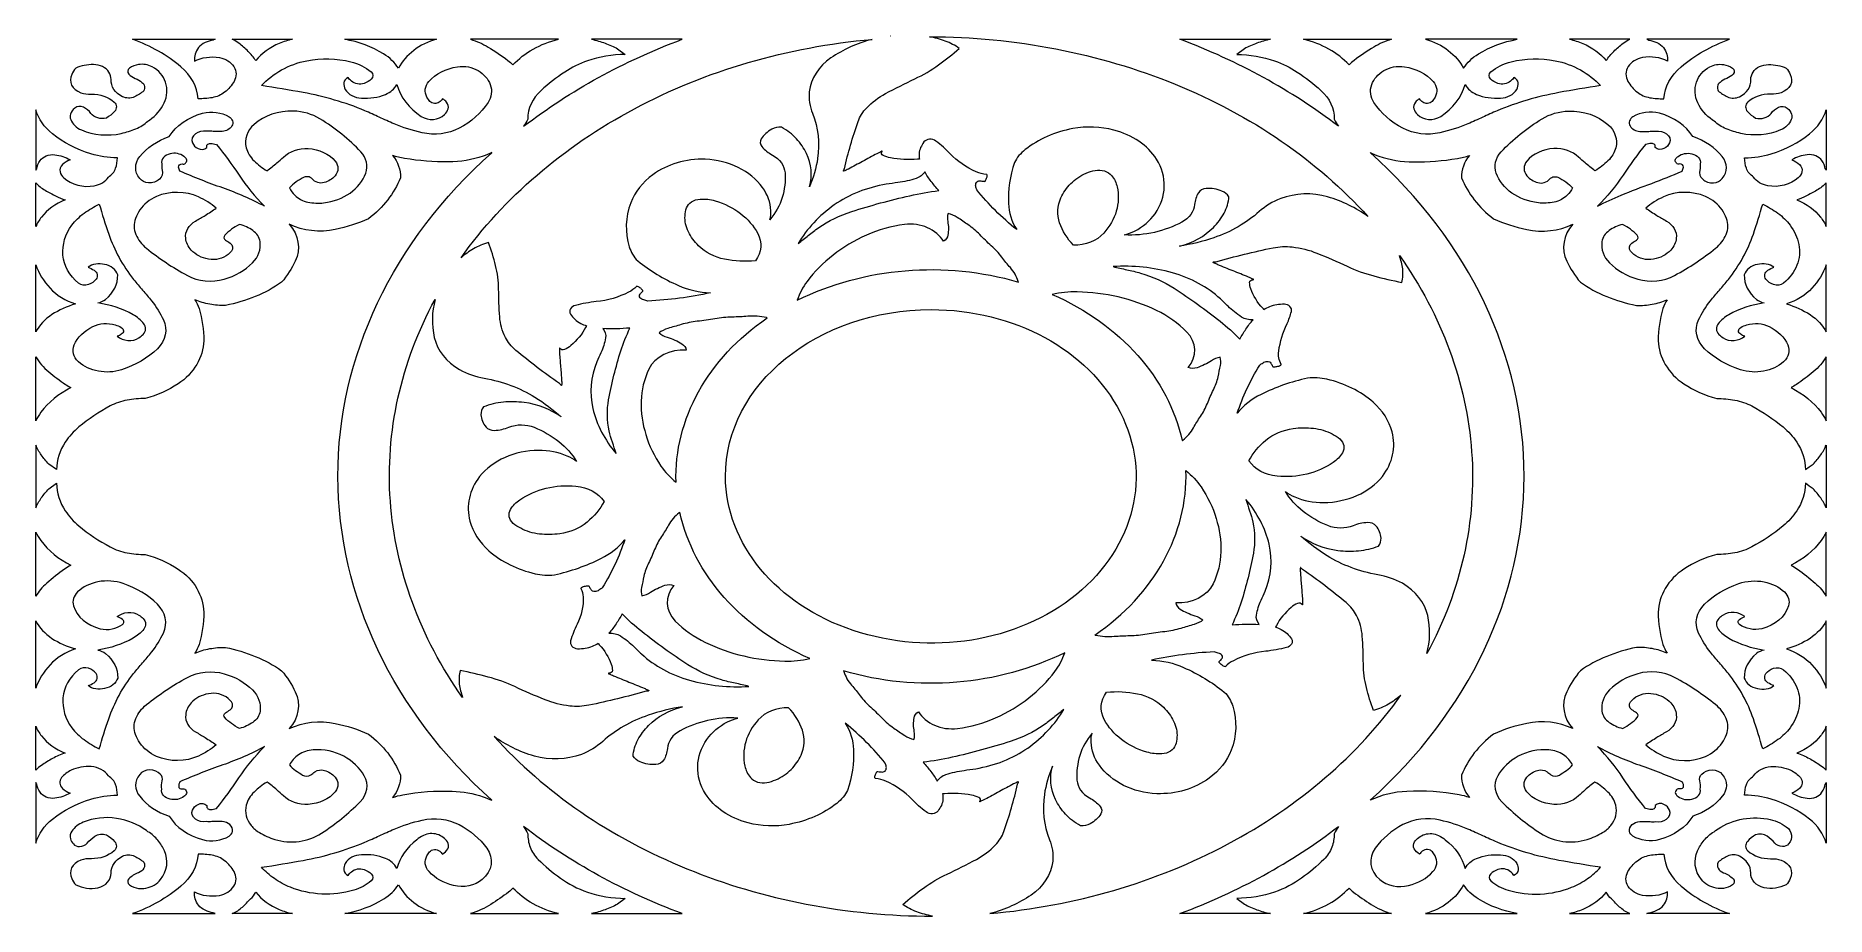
# Model space of a CAD drawing. Header units: millimetres. Extents: x -1200 to 1200, y -590 to 590.
import ezdxf

# ---------------------------------------------------------------- set-up
doc = ezdxf.new("R2010")
doc.units = ezdxf.units.MM
doc.header["$MEASUREMENT"] = 0
doc.layers.add('Layer 1', color=7, linetype='Continuous')

msp = doc.modelspace()

# ---------------------------------------------------------------- linework, layer by layer
at = {"layer": 'Layer 1', "color": 250, "lineweight": 20}
for points, knots in [([(-1070.424, 585.3456), (-1070.424, 585.3456), (-959.4934, 585.3453), (-959.4934, 585.3453), (-960.38, 585.0248), (-961.2493, 584.6744), (-962.0999, 584.2952), (-965.9528, 583.4625), (-969.6822, 582.2929), (-973.2242, 580.8067), (-976.8265, 579.2956), (-979.8287, 576.9906), (-981.8867, 574.1548), (-985.8388, 568.7103), (-987.7999, 562.4687), (-987.5412, 556.1532), (-977.4963, 561.1344), (-965.4722, 562.8028), (-953.9566, 560.8179), (-945.5995, 559.3834), (-938.4989, 554.9444), (-934.6577, 548.7526), (-930.8168, 542.5611), (-930.6751, 535.247), (-934.2328, 528.9451), (-937.331, 523.4709), (-941.6687, 518.5155), (-947.0175, 514.3388), (-951.5179, 510.6224), (-957.2937, 508.0879), (-963.5895, 507.0644), (-969.7619, 506.0613), (-976.0418, 505.5514), (-982.3368, 505.5416), (-983.5616, 521.6518), (-991.7903, 536.8768), (-1005.5724, 548.5145), (-1024.031, 564.1026), (-1046.0547, 576.6117), (-1070.424, 585.3453)], [0, 0, 0, 0, 0.076923077, 0.076923077, 0.076923077, 0.153846154, 0.153846154, 0.153846154, 0.230769231, 0.230769231, 0.230769231, 0.307692308, 0.307692308, 0.307692308, 0.384615385, 0.384615385, 0.384615385, 0.461538462, 0.461538462, 0.461538462, 0.538461538, 0.538461538, 0.538461538, 0.615384615, 0.615384615, 0.615384615, 0.692307692, 0.692307692, 0.692307692, 0.769230769, 0.769230769, 0.769230769, 0.846153846, 0.846153846, 0.846153846, 0.923076923, 0.923076923, 0.923076923, 1, 1, 1, 1]), ([(-936.6209, 585.3456), (-936.6209, 585.3456), (-856.0312, 585.3453), (-856.0312, 585.3453), (-862.1209, 583.98), (-868.0275, 582.1271), (-873.6654, 579.8128), (-886.4822, 574.4558), (-897.3721, 566.5071), (-905.2865, 556.7277), (-908.0047, 561.1918), (-911.407, 565.358), (-915.4136, 569.1294), (-919.406, 572.8869), (-923.5835, 576.5116), (-927.937, 579.9949), (-930.5363, 582.0744), (-933.4551, 583.8726), (-936.6217, 585.3453)], [0, 0, 0, 0, 0.166666667, 0.166666667, 0.166666667, 0.333333333, 0.333333333, 0.333333333, 0.5, 0.5, 0.5, 0.666666667, 0.666666667, 0.666666667, 0.833333333, 0.833333333, 0.833333333, 1, 1, 1, 1]), ([(-662.7276, 585.3456), (-674.1781, 582.2203), (-684.6509, 577.1157), (-693.4282, 570.3792), (-702.19, 563.6543), (-709.1959, 555.5728), (-714.0342, 546.6078), (-718.7505, 554.1255), (-725.5131, 560.6691), (-733.8154, 565.7455), (-749.282, 575.2031), (-767.0416, 581.8829), (-785.9318, 585.3449), (-785.9318, 585.3449), (-662.7258, 585.3453), (-662.7258, 585.3453)], [0, 0, 0, 0, 0.2, 0.2, 0.2, 0.4, 0.4, 0.4, 0.6, 0.6, 0.6, 0.8, 0.8, 0.8, 1, 1, 1, 1]), ([(-79.0215, 585.1885), (-79.0215, 585.1885), (-79.0467, 585.1867), (-79.0467, 585.1867), (-192.8083, 575.0811), (-301.9444, 543.227), (-397.563, 492.1988), (-493.1337, 441.1966), (-572.7135, 372.8549), (-630.0367, 292.5279), (-624.902, 296.9465), (-619.2666, 300.965), (-613.2068, 304.5292), (-607.126, 308.1057), (-600.4118, 310.9156), (-593.2955, 312.8634), (-589.5121, 302.7469), (-586.3042, 292.4938), (-583.6826, 282.1387), (-581.056, 271.7636), (-579.6958, 261.2019), (-579.6213, 250.6107), (-579.5339, 238.144), (-579.0444, 225.6818), (-578.1527, 213.236), (-577.4777, 203.8146), (-574.8948, 194.5511), (-570.5043, 185.812), (-567.252, 179.338), (-562.504, 173.4312), (-556.5124, 168.4072), (-537.9309, 152.825), (-518.4547, 137.9646), (-498.1454, 123.8738), (-497.2302, 123.2392), (-496.4922, 122.4526), (-495.9813, 121.5681), (-495.9136, 121.4527), (-495.7641, 121.3842), (-495.6075, 121.3971), (-495.4511, 121.4095), (-495.3218, 121.4982), (-495.284, 121.622), (-494.9839, 122.583), (-494.8763, 123.5763), (-494.965, 124.5651), (-495.0537, 125.5473), (-495.1191, 126.5309), (-495.1624, 127.5148), (-495.5513, 133.7067), (-496.0108, 139.895), (-496.5411, 146.0795), (-497.0747, 152.3015), (-497.5655, 158.526), (-498.0127, 164.7526), (-498.0692, 165.7671), (-498.0435, 166.7837), (-497.9351, 167.7951), (-497.8259, 168.8117), (-497.9116, 169.836), (-498.1883, 170.8315), (-498.2495, 170.9809), (-498.1608, 171.1439), (-497.9835, 171.2078), (-497.8062, 171.2721), (-497.5677, 171.1616), (-497.4713, 171.0247), (-496.962, 170.0984), (-495.9881, 169.3936), (-494.7963, 169.0884), (-493.6043, 168.7833), (-492.3144, 168.9046), (-491.2424, 169.4259), (-488.1896, 170.9086), (-485.3877, 172.7062), (-482.9053, 174.7741), (-474.5051, 181.8644), (-467.7617, 190.1301), (-463.0009, 199.1757), (-462.6252, 199.8889), (-462.2, 200.5844), (-461.7267, 201.2583), (-464.5067, 202.0908), (-467.1689, 203.164), (-469.6654, 204.459), (-472.5392, 205.9973), (-475.132, 207.8578), (-477.3651, 209.9842), (-479.593, 212.1057), (-481.5498, 214.4059), (-483.2048, 216.8482), (-484.6763, 219.0841), (-484.732, 221.7599), (-483.3577, 224.0361), (-482.0022, 226.2796), (-479.5596, 227.9681), (-476.6151, 228.6986), (-467.4863, 230.963), (-458.1446, 232.6229), (-448.685, 233.6615), (-433.3662, 235.3433), (-418.6607, 239.6218), (-405.5158, 246.223), (-401.4099, 248.2848), (-397.8263, 250.961), (-394.9543, 254.111), (-394.9543, 254.111), (-394.6507, 254.299), (-394.6507, 254.299), (-392.9406, 253.9865), (-391.3743, 253.2858), (-390.1349, 252.28), (-388.918, 251.2926), (-387.7887, 250.2366), (-386.7553, 249.1203), (-386.4764, 248.8194), (-386.2825, 248.4721), (-386.1869, 248.1037), (-386.0841, 247.7068), (-386.2833, 247.2984), (-386.6923, 247.0655), (-387.8902, 245.9196), (-389.0145, 244.7244), (-390.0608, 243.4843), (-391.2137, 242.1169), (-391.1704, 240.3083), (-389.9498, 238.9802), (-388.7233, 237.6439), (-387.0829, 236.5959), (-385.1942, 235.9425), (-383.3341, 235.2985), (-381.4034, 234.7994), (-379.4274, 234.4515), (-351.1289, 235.826), (-323.0798, 239.5217), (-295.6996, 245.4845), (-310.7092, 246.0907), (-325.3646, 249.4282), (-338.5725, 255.2461), (-358.594, 264.0658), (-376.9651, 275.1641), (-393.1212, 288.1981), (-398.4902, 293.8014), (-402.3602, 300.2549), (-404.4819, 307.1408), (-410.4617, 326.5448), (-409.7965, 346.9154), (-402.5666, 366.0368), (-397.0713, 380.5705), (-386.8225, 393.6308), (-372.9216, 403.8219), (-353.7337, 417.8937), (-328.5069, 425.32), (-302.6639, 424.5157), (-270.8506, 423.0841), (-242.0036, 408.8261), (-225.8118, 386.5568), (-218.9751, 377.1501), (-215.1536, 366.497), (-214.6979, 355.5821), (-214.5253, 351.441), (-214.999, 347.2974), (-216.1074, 343.2528), (-208.4269, 352.4106), (-202.8083, 362.5974), (-199.5105, 373.3471), (-196.22, 384.0732), (-194.9394, 395.1374), (-195.713, 406.1732), (-196.3926, 415.8434), (-202.6335, 424.6843), (-212.5749, 430.0447), (-218.1721, 433.0637), (-222.9882, 436.9449), (-226.7481, 441.4659), (-229.2746, 444.5023), (-229.5974, 448.4085), (-227.5982, 451.6933), (-224.3698, 456.9964), (-219.4338, 461.4949), (-213.3166, 464.7112), (-209.5161, 466.7097), (-205.0319, 467.6832), (-200.5093, 467.4931), (-192.7376, 463.3137), (-185.9219, 458.0641), (-180.3718, 451.9849), (-174.8384, 445.9245), (-170.3307, 439.2874), (-166.9704, 432.2549), (-160.2001, 418.0876), (-158.7799, 402.5971), (-162.8863, 387.7719), (-157.6381, 400.0603), (-153.9895, 412.7581), (-151.9997, 425.663), (-148.8656, 445.9947), (-151.251, 466.6284), (-158.9953, 486.1311), (-162.6901, 495.4349), (-164.1111, 505.239), (-163.1792, 514.9849), (-161.225, 532.6209), (-150.7912, 548.9354), (-134.1528, 560.3911), (-117.9748, 571.5276), (-99.2322, 579.9566), (-79.0215, 585.1885)], [0, 0, 0, 0, 0.014492754, 0.014492754, 0.014492754, 0.028985507, 0.028985507, 0.028985507, 0.043478261, 0.043478261, 0.043478261, 0.057971014, 0.057971014, 0.057971014, 0.072463768, 0.072463768, 0.072463768, 0.086956522, 0.086956522, 0.086956522, 0.101449275, 0.101449275, 0.101449275, 0.115942029, 0.115942029, 0.115942029, 0.130434783, 0.130434783, 0.130434783, 0.144927536, 0.144927536, 0.144927536, 0.15942029, 0.15942029, 0.15942029, 0.173913043, 0.173913043, 0.173913043, 0.188405797, 0.188405797, 0.188405797, 0.202898551, 0.202898551, 0.202898551, 0.217391304, 0.217391304, 0.217391304, 0.231884058, 0.231884058, 0.231884058, 0.246376812, 0.246376812, 0.246376812, 0.260869565, 0.260869565, 0.260869565, 0.275362319, 0.275362319, 0.275362319, 0.289855072, 0.289855072, 0.289855072, 0.304347826, 0.304347826, 0.304347826, 0.31884058, 0.31884058, 0.31884058, 0.333333333, 0.333333333, 0.333333333, 0.347826087, 0.347826087, 0.347826087, 0.362318841, 0.362318841, 0.362318841, 0.376811594, 0.376811594, 0.376811594, 0.391304348, 0.391304348, 0.391304348, 0.405797101, 0.405797101, 0.405797101, 0.420289855, 0.420289855, 0.420289855, 0.434782609, 0.434782609, 0.434782609, 0.449275362, 0.449275362, 0.449275362, 0.463768116, 0.463768116, 0.463768116, 0.47826087, 0.47826087, 0.47826087, 0.492753623, 0.492753623, 0.492753623, 0.507246377, 0.507246377, 0.507246377, 0.52173913, 0.52173913, 0.52173913, 0.536231884, 0.536231884, 0.536231884, 0.550724638, 0.550724638, 0.550724638, 0.565217391, 0.565217391, 0.565217391, 0.579710145, 0.579710145, 0.579710145, 0.594202899, 0.594202899, 0.594202899, 0.608695652, 0.608695652, 0.608695652, 0.623188406, 0.623188406, 0.623188406, 0.637681159, 0.637681159, 0.637681159, 0.652173913, 0.652173913, 0.652173913, 0.666666667, 0.666666667, 0.666666667, 0.68115942, 0.68115942, 0.68115942, 0.695652174, 0.695652174, 0.695652174, 0.710144928, 0.710144928, 0.710144928, 0.724637681, 0.724637681, 0.724637681, 0.739130435, 0.739130435, 0.739130435, 0.753623188, 0.753623188, 0.753623188, 0.768115942, 0.768115942, 0.768115942, 0.782608696, 0.782608696, 0.782608696, 0.797101449, 0.797101449, 0.797101449, 0.811594203, 0.811594203, 0.811594203, 0.826086957, 0.826086957, 0.826086957, 0.84057971, 0.84057971, 0.84057971, 0.855072464, 0.855072464, 0.855072464, 0.869565217, 0.869565217, 0.869565217, 0.884057971, 0.884057971, 0.884057971, 0.898550725, 0.898550725, 0.898550725, 0.913043478, 0.913043478, 0.913043478, 0.927536232, 0.927536232, 0.927536232, 0.942028986, 0.942028986, 0.942028986, 0.956521739, 0.956521739, 0.956521739, 0.971014493, 0.971014493, 0.971014493, 0.985507246, 0.985507246, 0.985507246, 1, 1, 1, 1]), ([(-617.2588, 585.3449), (-617.2588, 585.3449), (-499.4628, 585.3449), (-499.4628, 585.3449), (-511.5712, 582.4855), (-523.0193, 578.0416), (-533.361, 572.1855), (-543.6986, 566.3319), (-552.8296, 559.1927), (-560.4208, 551.0264), (-562.4462, 553.1972), (-564.7166, 555.2089), (-567.2031, 557.0364), (-575.7422, 563.3119), (-584.6223, 569.2733), (-593.8184, 574.9042), (-600.9712, 579.2838), (-608.8649, 582.8001), (-617.2588, 585.3449)], [0, 0, 0, 0, 0.166666667, 0.166666667, 0.166666667, 0.333333333, 0.333333333, 0.333333333, 0.5, 0.5, 0.5, 0.666666667, 0.666666667, 0.666666667, 0.833333333, 0.833333333, 0.833333333, 1, 1, 1, 1]), ([(-455.1213, 585.3449), (-455.1213, 585.3449), (-333.6207, 585.3449), (-333.6207, 585.3449), (-333.6207, 585.3449), (-333.6523, 585.3331), (-333.6523, 585.3331), (-411.7975, 556.033), (-483.5448, 516.649), (-546.1342, 468.6877), (-544.0214, 471.7615), (-542.134, 474.9326), (-540.4812, 478.1865), (-540.8551, 492.465), (-534.4497, 506.3233), (-522.6038, 516.8854), (-512.782, 525.6411), (-502.2094, 533.8241), (-490.9678, 541.3714), (-481.7867, 547.5354), (-471.5748, 552.615), (-460.6406, 556.458), (-444.5547, 561.9262), (-427.3074, 564.8078), (-409.868, 564.9427), (-409.868, 564.9427), (-420.0834, 572.6693), (-420.0834, 572.6693), (-425.5329, 575.42), (-431.1927, 577.8852), (-437.0293, 580.0505), (-442.8699, 582.2172), (-448.9206, 583.988), (-455.1213, 585.3449)], [0, 0, 0, 0, 0.090909091, 0.090909091, 0.090909091, 0.181818182, 0.181818182, 0.181818182, 0.272727273, 0.272727273, 0.272727273, 0.363636364, 0.363636364, 0.363636364, 0.454545455, 0.454545455, 0.454545455, 0.545454545, 0.545454545, 0.545454545, 0.636363636, 0.636363636, 0.636363636, 0.727272727, 0.727272727, 0.727272727, 0.818181818, 0.818181818, 0.818181818, 0.909090909, 0.909090909, 0.909090909, 1, 1, 1, 1]), ([(585.6743, 347.7592), (518.0115, 422.6615), (429.4502, 483.4386), (327.1846, 525.1281), (224.9708, 566.7966), (112.2475, 588.5571), (-2.1386, 588.6819), (5.1409, 587.279), (12.2441, 585.3261), (19.0757, 582.8501), (25.9311, 580.3654), (32.2861, 577.0528), (37.9214, 573.027), (29.0169, 565.3101), (19.6787, 557.9292), (9.9385, 550.9092), (0.1798, 543.8756), (-10.4109, 537.639), (-21.6764, 532.2907), (-34.9369, 525.9956), (-47.991, 519.4201), (-60.8271, 512.5704), (-70.5436, 507.3852), (-79.138, 500.9379), (-86.2689, 493.4834), (-91.5518, 487.9606), (-95.4812, 481.6704), (-97.8467, 474.9476), (-105.1845, 454.096), (-111.3046, 432.9771), (-116.1884, 411.6573), (-116.4081, 410.6981), (-116.8774, 409.7878), (-117.5648, 408.9874), (-117.654, 408.8824), (-117.6526, 408.743), (-117.5606, 408.6395), (-117.4689, 408.5359), (-117.3101, 408.4893), (-117.1588, 408.5245), (-115.9832, 408.7938), (-114.8693, 409.2147), (-113.8589, 409.7715), (-112.855, 410.3248), (-111.8382, 410.8628), (-110.81, 411.3856), (-104.3968, 414.7545), (-98.0228, 418.1717), (-91.688, 421.6369), (-85.3147, 425.1229), (-78.9174, 428.5798), (-72.4962, 432.0074), (-71.4421, 432.5545), (-70.3444, 433.0445), (-69.2104, 433.4741), (-68.0711, 433.9062), (-67.021, 434.4783), (-66.0971, 435.1706), (-65.9679, 435.2884), (-65.7498, 435.3076), (-65.5927, 435.2147), (-65.4354, 435.1223), (-65.4341, 434.8992), (-65.5322, 434.7633), (-66.2663, 433.9423), (-66.5315, 432.9052), (-66.2608, 431.915), (-65.9906, 430.9247), (-65.2162, 430.0788), (-64.1236, 429.5863), (-61.0152, 428.1821), (-57.6959, 427.1117), (-54.2479, 426.4009), (-42.4815, 424.042), (-30.2901, 423.4362), (-18.2574, 424.6131), (-17.3079, 424.7058), (-16.3524, 424.7549), (-15.396, 424.7594), (-15.8976, 427.129), (-16.0834, 429.5363), (-15.9507, 431.9387), (-15.7455, 434.7275), (-15.056, 437.4798), (-13.9026, 440.1122), (-12.7522, 442.7387), (-11.276, 445.2637), (-9.4978, 447.6484), (-7.8471, 449.8005), (-5.0197, 451.1775), (-1.9034, 451.3492), (1.1682, 451.5185), (4.1914, 450.6461), (6.4434, 448.9424), (13.4235, 443.6598), (19.865, 437.9253), (25.7024, 431.7972), (35.1576, 421.8711), (47.0764, 413.6746), (60.6945, 407.7355), (64.9474, 405.8805), (69.5951, 404.7002), (74.3927, 404.2571), (74.3927, 404.2571), (74.7447, 404.1378), (74.7447, 404.1378), (75.266, 402.7796), (75.3015, 401.3286), (74.848, 399.9546), (74.4025, 398.6058), (73.8402, 397.284), (73.1656, 395.9994), (72.9837, 395.6532), (72.7104, 395.3432), (72.3647, 395.0919), (71.993, 394.8215), (71.4573, 394.7568), (71.0042, 394.9279), (69.1822, 395.1972), (67.3449, 395.3897), (65.4985, 395.5055), (63.4625, 395.6324), (61.5537, 394.6971), (60.7472, 393.1751), (59.9355, 391.6445), (59.6375, 389.9675), (59.8846, 388.3134), (60.1274, 386.6841), (60.5596, 385.0776), (61.1759, 383.5147), (76.7946, 364.3112), (94.7661, 346.4438), (114.8227, 330.1803), (107.962, 341.0326), (104.1944, 353.0029), (103.7982, 365.1957), (103.1982, 383.678), (105.8557, 402.1398), (111.6872, 420.012), (114.9824, 426.5865), (119.9343, 432.533), (126.221, 437.4669), (143.9387, 451.3722), (166.0103, 461.0906), (190.0319, 465.57), (208.2892, 468.9747), (227.3516, 468.3022), (245.1776, 463.6286), (269.7882, 457.1792), (290.327, 443.1624), (302.3895, 424.5978), (316.7773, 401.5114), (315.9755, 374.0923), (300.2819, 351.5734), (293.6633, 342.0798), (284.2149, 334.0796), (272.8088, 328.3087), (268.4759, 326.1166), (263.8175, 324.3781), (258.9465, 323.1349), (272.5599, 322.3164), (286.2398, 323.4612), (299.3602, 326.5184), (312.4525, 329.5689), (324.8996, 334.2013), (336.2899, 340.2627), (346.2701, 345.5755), (352.5848, 354.3824), (353.3343, 364.0495), (353.7574, 369.4922), (355.4916, 374.8172), (358.4365, 379.7196), (360.4138, 383.0127), (364.4208, 385.1927), (368.9255, 385.4304), (376.1986, 385.8134), (383.4679, 384.5938), (389.9581, 381.903), (393.9913, 380.2312), (397.2723, 377.5661), (399.3303, 374.2924), (398.7554, 366.741), (396.5619, 359.3261), (392.849, 352.386), (389.1482, 345.4671), (384.3189, 338.9806), (378.4942, 333.1026), (366.761, 321.2608), (350.9406, 312.5172), (333.0662, 307.9903), (348.8044, 310.4468), (364.1793, 314.2318), (378.9456, 319.2857), (402.207, 327.2476), (423.0306, 339.2392), (439.9679, 354.4307), (448.0523, 361.6815), (457.8068, 367.5838), (468.6762, 371.8032), (488.4731, 379.2469), (511.0994, 380.071), (531.6425, 374.1062), (551.615, 368.3057), (569.9816, 359.3494), (585.6705, 347.7624), (585.6705, 347.7624), (585.6743, 347.7592), (585.6743, 347.7592)], [0, 0, 0, 0, 0.014492754, 0.014492754, 0.014492754, 0.028985507, 0.028985507, 0.028985507, 0.043478261, 0.043478261, 0.043478261, 0.057971014, 0.057971014, 0.057971014, 0.072463768, 0.072463768, 0.072463768, 0.086956522, 0.086956522, 0.086956522, 0.101449275, 0.101449275, 0.101449275, 0.115942029, 0.115942029, 0.115942029, 0.130434783, 0.130434783, 0.130434783, 0.144927536, 0.144927536, 0.144927536, 0.15942029, 0.15942029, 0.15942029, 0.173913043, 0.173913043, 0.173913043, 0.188405797, 0.188405797, 0.188405797, 0.202898551, 0.202898551, 0.202898551, 0.217391304, 0.217391304, 0.217391304, 0.231884058, 0.231884058, 0.231884058, 0.246376812, 0.246376812, 0.246376812, 0.260869565, 0.260869565, 0.260869565, 0.275362319, 0.275362319, 0.275362319, 0.289855072, 0.289855072, 0.289855072, 0.304347826, 0.304347826, 0.304347826, 0.31884058, 0.31884058, 0.31884058, 0.333333333, 0.333333333, 0.333333333, 0.347826087, 0.347826087, 0.347826087, 0.362318841, 0.362318841, 0.362318841, 0.376811594, 0.376811594, 0.376811594, 0.391304348, 0.391304348, 0.391304348, 0.405797101, 0.405797101, 0.405797101, 0.420289855, 0.420289855, 0.420289855, 0.434782609, 0.434782609, 0.434782609, 0.449275362, 0.449275362, 0.449275362, 0.463768116, 0.463768116, 0.463768116, 0.47826087, 0.47826087, 0.47826087, 0.492753623, 0.492753623, 0.492753623, 0.507246377, 0.507246377, 0.507246377, 0.52173913, 0.52173913, 0.52173913, 0.536231884, 0.536231884, 0.536231884, 0.550724638, 0.550724638, 0.550724638, 0.565217391, 0.565217391, 0.565217391, 0.579710145, 0.579710145, 0.579710145, 0.594202899, 0.594202899, 0.594202899, 0.608695652, 0.608695652, 0.608695652, 0.623188406, 0.623188406, 0.623188406, 0.637681159, 0.637681159, 0.637681159, 0.652173913, 0.652173913, 0.652173913, 0.666666667, 0.666666667, 0.666666667, 0.68115942, 0.68115942, 0.68115942, 0.695652174, 0.695652174, 0.695652174, 0.710144928, 0.710144928, 0.710144928, 0.724637681, 0.724637681, 0.724637681, 0.739130435, 0.739130435, 0.739130435, 0.753623188, 0.753623188, 0.753623188, 0.768115942, 0.768115942, 0.768115942, 0.782608696, 0.782608696, 0.782608696, 0.797101449, 0.797101449, 0.797101449, 0.811594203, 0.811594203, 0.811594203, 0.826086957, 0.826086957, 0.826086957, 0.84057971, 0.84057971, 0.84057971, 0.855072464, 0.855072464, 0.855072464, 0.869565217, 0.869565217, 0.869565217, 0.884057971, 0.884057971, 0.884057971, 0.898550725, 0.898550725, 0.898550725, 0.913043478, 0.913043478, 0.913043478, 0.927536232, 0.927536232, 0.927536232, 0.942028986, 0.942028986, 0.942028986, 0.956521739, 0.956521739, 0.956521739, 0.971014493, 0.971014493, 0.971014493, 0.985507246, 0.985507246, 0.985507246, 1, 1, 1, 1]), ([(-54.7485, 589.9393), (-54.7485, 589.9393), (-54.1866, 589.9734), (-54.1866, 589.9734), (-54.1866, 589.9734), (-54.346, 589.9644), (-54.346, 589.9644)], [0, 0, 0, 0, 0.5, 0.5, 0.5, 1, 1, 1, 1]), ([(455.0209, 585.3449), (455.0209, 585.3449), (333.5197, 585.3449), (333.5197, 585.3449), (333.5197, 585.3449), (333.4813, 585.3592), (333.4813, 585.3592), (411.6266, 556.0691), (483.4147, 516.6633), (546.0054, 468.7089), (543.8995, 471.774), (542.021, 474.9392), (540.3811, 478.1865), (540.7516, 492.4723), (534.3582, 506.3203), (522.5033, 516.8858), (512.6806, 525.6419), (502.1102, 533.8235), (490.8669, 541.3714), (481.684, 547.5362), (471.476, 552.6147), (460.5393, 556.458), (444.4495, 561.9269), (427.2111, 564.8085), (409.768, 564.9427), (409.768, 564.9427), (419.9829, 572.6693), (419.9829, 572.6693), (425.432, 575.4195), (431.0926, 577.8852), (436.9289, 580.0501), (442.7689, 582.2168), (448.821, 583.9877), (455.0209, 585.3449)], [0, 0, 0, 0, 0.090909091, 0.090909091, 0.090909091, 0.181818182, 0.181818182, 0.181818182, 0.272727273, 0.272727273, 0.272727273, 0.363636364, 0.363636364, 0.363636364, 0.454545455, 0.454545455, 0.454545455, 0.545454545, 0.545454545, 0.545454545, 0.636363636, 0.636363636, 0.636363636, 0.727272727, 0.727272727, 0.727272727, 0.818181818, 0.818181818, 0.818181818, 0.909090909, 0.909090909, 0.909090909, 1, 1, 1, 1]), ([(617.1583, 585.3449), (617.1583, 585.3449), (499.3627, 585.3449), (499.3627, 585.3449), (511.4686, 582.4862), (522.9209, 578.0398), (533.261, 572.1852), (543.5963, 566.3333), (552.7303, 559.1906), (560.3208, 551.0264), (562.3449, 553.1958), (564.6148, 555.2072), (567.1, 557.0335), (575.6396, 563.3095), (584.5214, 569.273), (593.7184, 574.9042), (600.8694, 579.2834), (608.7661, 582.8004), (617.1583, 585.3449)], [0, 0, 0, 0, 0.166666667, 0.166666667, 0.166666667, 0.333333333, 0.333333333, 0.333333333, 0.5, 0.5, 0.5, 0.666666667, 0.666666667, 0.666666667, 0.833333333, 0.833333333, 0.833333333, 1, 1, 1, 1]), ([(662.627, 585.3449), (674.075, 582.2224), (684.5535, 577.114), (693.3285, 570.3796), (702.0882, 563.6564), (709.0967, 555.5704), (713.9337, 546.6078), (718.6482, 554.1231), (725.4159, 560.6694), (733.7144, 565.7449), (749.1763, 575.201), (766.9462, 581.8829), (785.8314, 585.3449), (785.8314, 585.3449), (662.6253, 585.3449), (662.6253, 585.3449)], [0, 0, 0, 0, 0.2, 0.2, 0.2, 0.4, 0.4, 0.4, 0.6, 0.6, 0.6, 0.8, 0.8, 0.8, 1, 1, 1, 1]), ([(936.5213, 585.3449), (936.5213, 585.3449), (855.9308, 585.3449), (855.9308, 585.3449), (862.0201, 583.9808), (867.9282, 582.1271), (873.5653, 579.8128), (886.3783, 574.4582), (897.2733, 566.5029), (905.1859, 556.7277), (907.9037, 561.1911), (911.3073, 565.3587), (915.314, 569.1294), (919.306, 572.8865), (923.4843, 576.5116), (927.8378, 579.9949), (930.4362, 582.074), (933.3558, 583.8726), (936.5226, 585.3449)], [0, 0, 0, 0, 0.166666667, 0.166666667, 0.166666667, 0.333333333, 0.333333333, 0.333333333, 0.5, 0.5, 0.5, 0.666666667, 0.666666667, 0.666666667, 0.833333333, 0.833333333, 0.833333333, 1, 1, 1, 1]), ([(1070.3239, 585.3456), (1070.3239, 585.3456), (959.3933, 585.3453), (959.3933, 585.3453), (960.2794, 585.0244), (961.1489, 584.6741), (961.9998, 584.2952), (965.8523, 583.4625), (969.5826, 582.2926), (973.1241, 580.8067), (976.7255, 579.2963), (979.7291, 576.9895), (981.7869, 574.1548), (985.7384, 568.7127), (987.699, 562.4663), (987.4408, 556.1532), (977.3894, 561.1355), (965.3769, 562.8058), (953.8561, 560.8179), (945.4891, 559.3678), (938.3882, 554.91), (934.5564, 548.7025), (930.7244, 542.4951), (930.5536, 535.2512), (934.1323, 528.9451), (937.2318, 523.4696), (941.5669, 518.5161), (946.9175, 514.3388), (951.42, 510.6213), (957.1906, 508.0872), (963.4886, 507.064), (969.6618, 506.0613), (975.94, 505.5514), (982.2358, 505.5416), (983.4568, 521.6446), (991.6988, 536.8799), (1005.4719, 548.5142), (1023.9249, 564.0995), (1045.9606, 576.6131), (1070.3239, 585.3453)], [0, 0, 0, 0, 0.076923077, 0.076923077, 0.076923077, 0.153846154, 0.153846154, 0.153846154, 0.230769231, 0.230769231, 0.230769231, 0.307692308, 0.307692308, 0.307692308, 0.384615385, 0.384615385, 0.384615385, 0.461538462, 0.461538462, 0.461538462, 0.538461538, 0.538461538, 0.538461538, 0.615384615, 0.615384615, 0.615384615, 0.692307692, 0.692307692, 0.692307692, 0.769230769, 0.769230769, 0.769230769, 0.846153846, 0.846153846, 0.846153846, 0.923076923, 0.923076923, 0.923076923, 1, 1, 1, 1]), ([(-1146.4872, 546.7551), (-1139.1687, 549.7887), (-1131.0724, 551.3896), (-1122.8545, 551.4299), (-1114.1189, 551.4743), (-1106.0696, 547.5726), (-1101.9662, 541.3141), (-1099.985, 538.2903), (-1099.0218, 534.8943), (-1099.1734, 531.4719), (-1099.588, 522.072), (-1093.7231, 513.2298), (-1083.819, 508.3437), (-1078.9258, 505.9299), (-1072.8083, 505.8649), (-1067.8419, 508.1786), (-1063.1954, 510.3422), (-1058.9798, 513.0622), (-1055.3352, 516.2486), (-1054.3592, 518.1384), (-1054.0002, 520.1994), (-1054.2936, 522.2347), (-1054.5925, 524.3031), (-1055.8062, 526.2115), (-1057.7121, 527.6063), (-1060.4618, 529.6193), (-1063.4837, 531.3725), (-1066.7211, 532.8322), (-1069.9773, 534.3006), (-1072.8554, 536.2654), (-1075.1964, 538.617), (-1077.6269, 541.0569), (-1077.2491, 544.6225), (-1074.348, 546.6957), (-1070.9885, 549.0939), (-1066.9001, 550.7229), (-1062.508, 551.4149), (-1056.1099, 552.4229), (-1049.4762, 551.3148), (-1044.0872, 548.3404), (-1035.2717, 543.4756), (-1028.8977, 536.1997), (-1026.1258, 527.8461), (-1023.0662, 518.6225), (-1023.7103, 508.8418), (-1027.9589, 499.9338), (-1032.1621, 491.1235), (-1038.8908, 483.2477), (-1047.5823, 476.9624), (-1048.2578, 476.4741), (-1048.9589, 476.0097), (-1049.6839, 475.5704), (-1054.4101, 471.4184), (-1059.9812, 467.9539), (-1066.1502, 465.3291), (-1072.2921, 462.7162), (-1078.7636, 460.6454), (-1085.4503, 459.1534), (-1103.3672, 455.1543), (-1122.4999, 456.8331), (-1138.9545, 463.8395), (-1145.7403, 466.7288), (-1150.8634, 471.6656), (-1153.2215, 477.5825), (-1154.1685, 479.9594), (-1154.2897, 482.5033), (-1153.5728, 484.9324), (-1152.6481, 488.0642), (-1150.657, 490.9236), (-1147.8286, 493.1827), (-1144.7265, 495.6626), (-1139.9327, 496.0998), (-1136.2255, 494.2466), (-1132.0758, 492.1703), (-1128.6063, 489.3078), (-1126.1167, 485.9069), (-1121.8806, 480.1256), (-1113.2528, 477.5331), (-1105.4045, 479.6946), (-1101.2591, 482.2227), (-1097.5854, 485.2211), (-1094.494, 488.5998), (-1091.0334, 492.3854), (-1091.3028, 497.6142), (-1095.1497, 501.1461), (-1102.8284, 508.2002), (-1114.0156, 512.0574), (-1125.6024, 511.6386), (-1130.4484, 511.4637), (-1135.2824, 512.1818), (-1139.7383, 513.7379), (-1151.4188, 517.8123), (-1156.8526, 528.7911), (-1151.9221, 538.3014), (-1150.3987, 541.2352), (-1148.5811, 544.0629), (-1146.4872, 546.7551)], [0, 0, 0, 0, 0.03125, 0.03125, 0.03125, 0.0625, 0.0625, 0.0625, 0.09375, 0.09375, 0.09375, 0.125, 0.125, 0.125, 0.15625, 0.15625, 0.15625, 0.1875, 0.1875, 0.1875, 0.21875, 0.21875, 0.21875, 0.25, 0.25, 0.25, 0.28125, 0.28125, 0.28125, 0.3125, 0.3125, 0.3125, 0.34375, 0.34375, 0.34375, 0.375, 0.375, 0.375, 0.40625, 0.40625, 0.40625, 0.4375, 0.4375, 0.4375, 0.46875, 0.46875, 0.46875, 0.5, 0.5, 0.5, 0.53125, 0.53125, 0.53125, 0.5625, 0.5625, 0.5625, 0.59375, 0.59375, 0.59375, 0.625, 0.625, 0.625, 0.65625, 0.65625, 0.65625, 0.6875, 0.6875, 0.6875, 0.71875, 0.71875, 0.71875, 0.75, 0.75, 0.75, 0.78125, 0.78125, 0.78125, 0.8125, 0.8125, 0.8125, 0.84375, 0.84375, 0.84375, 0.875, 0.875, 0.875, 0.90625, 0.90625, 0.90625, 0.9375, 0.9375, 0.9375, 0.96875, 0.96875, 0.96875, 1, 1, 1, 1]), ([(-897.5216, 523.1978), (-890.0116, 531.3307), (-880.9273, 538.4262), (-870.6267, 544.2061), (-860.3038, 549.9982), (-848.7363, 554.1784), (-836.5255, 556.5303), (-817.1666, 560.2593), (-796.9294, 559.7832), (-777.8673, 555.1546), (-767.4794, 552.6321), (-758.0824, 547.9435), (-750.6178, 541.5609), (-747.5115, 538.9072), (-747.3941, 534.7695), (-750.3386, 531.9967), (-752.9352, 529.5537), (-756.1568, 527.5975), (-759.7775, 526.2653), (-765.6998, 524.0841), (-772.6868, 525.263), (-777.0545, 529.1731), (-778.7607, 530.7013), (-780.2263, 532.396), (-781.4182, 534.2172), (-784.8076, 532.6952), (-787, 529.8745), (-787.2292, 526.7367), (-787.4476, 523.7483), (-786.7481, 520.7641), (-785.1927, 518.0497), (-781.2486, 511.1701), (-772.8427, 506.7071), (-763.495, 506.5385), (-752.4577, 505.7023), (-741.3565, 507.3758), (-731.4268, 511.3751), (-724.5002, 514.1654), (-719.0486, 518.8849), (-716.069, 524.6756), (-711.3951, 507.8485), (-699.9034, 492.79), (-683.4162, 481.903), (-673.9006, 475.6264), (-659.9497, 476.7191), (-652.1146, 484.3745), (-649.7749, 486.658), (-648.1222, 489.3512), (-647.2867, 492.243), (-646.4253, 495.2254), (-647.1632, 498.3621), (-649.3197, 500.8767), (-650.8336, 502.6427), (-652.6427, 504.2289), (-654.6951, 505.5907), (-655.9907, 503.9394), (-657.5436, 502.4299), (-659.3146, 501.1002), (-661.0499, 499.7954), (-663.3883, 499.1525), (-665.7439, 499.3325), (-668.0991, 499.5125), (-670.2563, 500.5069), (-671.6611, 502.0519), (-673.2513, 503.8028), (-674.6115, 505.6845), (-675.7199, 507.6649), (-679.5796, 514.5536), (-678.589, 522.6), (-673.1344, 528.7376), (-663.9315, 539.0904), (-650.1514, 546.1674), (-634.684, 548.4923), (-625.0048, 549.9472), (-615.0086, 548.0741), (-607.0909, 543.3275), (-599.2987, 538.6556), (-593.5953, 532.0432), (-590.8496, 524.5032), (-587.9214, 516.4589), (-589.004, 507.7973), (-593.8574, 500.3915), (-602.9969, 486.4473), (-616.3813, 474.6236), (-632.7259, 466.0497), (-647.4246, 458.3376), (-665.5166, 456.1337), (-682.3609, 459.9937), (-695.2759, 462.9547), (-707.7898, 466.9707), (-719.7073, 471.9784), (-726.4018, 474.8728), (-733.0448, 477.8445), (-739.6349, 480.8926), (-746.0578, 483.8636), (-752.524, 486.7726), (-759.0327, 489.6188), (-785.2646, 500.534), (-813.0864, 508.7097), (-841.8491, 513.953), (-860.3325, 517.3226), (-878.893, 520.4048), (-897.5221, 523.1978)], [0, 0, 0, 0, 0.029411765, 0.029411765, 0.029411765, 0.058823529, 0.058823529, 0.058823529, 0.088235294, 0.088235294, 0.088235294, 0.117647059, 0.117647059, 0.117647059, 0.147058824, 0.147058824, 0.147058824, 0.176470588, 0.176470588, 0.176470588, 0.205882353, 0.205882353, 0.205882353, 0.235294118, 0.235294118, 0.235294118, 0.264705882, 0.264705882, 0.264705882, 0.294117647, 0.294117647, 0.294117647, 0.323529412, 0.323529412, 0.323529412, 0.352941176, 0.352941176, 0.352941176, 0.382352941, 0.382352941, 0.382352941, 0.411764706, 0.411764706, 0.411764706, 0.441176471, 0.441176471, 0.441176471, 0.470588235, 0.470588235, 0.470588235, 0.5, 0.5, 0.5, 0.529411765, 0.529411765, 0.529411765, 0.558823529, 0.558823529, 0.558823529, 0.588235294, 0.588235294, 0.588235294, 0.617647059, 0.617647059, 0.617647059, 0.647058824, 0.647058824, 0.647058824, 0.676470588, 0.676470588, 0.676470588, 0.705882353, 0.705882353, 0.705882353, 0.735294118, 0.735294118, 0.735294118, 0.764705882, 0.764705882, 0.764705882, 0.794117647, 0.794117647, 0.794117647, 0.823529412, 0.823529412, 0.823529412, 0.852941176, 0.852941176, 0.852941176, 0.882352941, 0.882352941, 0.882352941, 0.911764706, 0.911764706, 0.911764706, 0.941176471, 0.941176471, 0.941176471, 0.970588235, 0.970588235, 0.970588235, 1, 1, 1, 1]), ([(897.4215, 523.1971), (889.9103, 531.3318), (880.8298, 538.4252), (870.5266, 544.2058), (860.2011, 549.9993), (848.6392, 554.1784), (836.4254, 556.5303), (817.0597, 560.2589), (796.8353, 559.7863), (777.7677, 555.155), (767.3758, 552.631), (757.9831, 547.9459), (750.5173, 541.5602), (747.4109, 538.9006), (747.2871, 534.7695), (750.2384, 531.9963), (752.836, 529.553), (756.0558, 527.5979), (759.6774, 526.2653), (765.6066, 524.0851), (772.5858, 525.2571), (776.9544, 529.1731), (778.6606, 530.7017), (780.1262, 532.3957), (781.3181, 534.2172), (784.7058, 532.6973), (786.8987, 529.8724), (787.1287, 526.7367), (787.3475, 523.7494), (786.6473, 520.7635), (785.0926, 518.0497), (781.1558, 511.1739), (772.7353, 506.7105), (763.3953, 506.5385), (752.3619, 505.7015), (741.2534, 507.3779), (731.3268, 511.3748), (724.4026, 514.1626), (718.9481, 518.8881), (715.9684, 524.6756), (711.3002, 507.855), (699.7944, 492.7869), (683.3166, 481.9023), (673.822, 475.6232), (659.8509, 476.7354), (652.0141, 484.3742), (649.6749, 486.6572), (648.0217, 489.3519), (647.1861, 492.243), (646.3244, 495.2236), (647.0644, 498.3631), (649.2192, 500.8767), (650.7332, 502.6424), (652.5426, 504.2293), (654.595, 505.5907), (655.891, 503.9391), (657.4431, 502.4303), (659.2141, 501.1006), (660.9546, 499.7962), (663.2978, 499.1549), (665.6562, 499.3384), (668.0144, 499.5216), (670.1575, 500.5031), (671.561, 502.0519), (673.1512, 503.8032), (674.5115, 505.6842), (675.6198, 507.6649), (679.4791, 514.5599), (678.4963, 522.5968), (673.0343, 528.7373), (663.8241, 539.0942), (650.0599, 546.1688), (634.5835, 548.4923), (624.8987, 549.9461), (614.9116, 548.0783), (606.9908, 543.3275), (599.1961, 538.6525), (593.4952, 532.0464), (590.7491, 524.5032), (587.8218, 516.454), (588.8989, 507.7998), (593.7568, 500.3908), (602.9008, 486.4425), (616.2744, 474.6247), (632.6258, 466.0497), (647.336, 458.3366), (665.4083, 456.1285), (682.2613, 459.9941), (695.1779, 462.9553), (707.6888, 466.97), (719.6076, 471.9787), (726.3022, 474.8728), (732.9448, 477.8445), (739.5343, 480.8926), (745.9574, 483.8636), (752.4235, 486.7723), (758.9321, 489.6182), (785.0661, 500.4941), (812.7949, 508.6496), (841.4465, 513.889), (860.0286, 517.2868), (878.6905, 520.3902), (897.4215, 523.1971)], [0, 0, 0, 0, 0.029411765, 0.029411765, 0.029411765, 0.058823529, 0.058823529, 0.058823529, 0.088235294, 0.088235294, 0.088235294, 0.117647059, 0.117647059, 0.117647059, 0.147058824, 0.147058824, 0.147058824, 0.176470588, 0.176470588, 0.176470588, 0.205882353, 0.205882353, 0.205882353, 0.235294118, 0.235294118, 0.235294118, 0.264705882, 0.264705882, 0.264705882, 0.294117647, 0.294117647, 0.294117647, 0.323529412, 0.323529412, 0.323529412, 0.352941176, 0.352941176, 0.352941176, 0.382352941, 0.382352941, 0.382352941, 0.411764706, 0.411764706, 0.411764706, 0.441176471, 0.441176471, 0.441176471, 0.470588235, 0.470588235, 0.470588235, 0.5, 0.5, 0.5, 0.529411765, 0.529411765, 0.529411765, 0.558823529, 0.558823529, 0.558823529, 0.588235294, 0.588235294, 0.588235294, 0.617647059, 0.617647059, 0.617647059, 0.647058824, 0.647058824, 0.647058824, 0.676470588, 0.676470588, 0.676470588, 0.705882353, 0.705882353, 0.705882353, 0.735294118, 0.735294118, 0.735294118, 0.764705882, 0.764705882, 0.764705882, 0.794117647, 0.794117647, 0.794117647, 0.823529412, 0.823529412, 0.823529412, 0.852941176, 0.852941176, 0.852941176, 0.882352941, 0.882352941, 0.882352941, 0.911764706, 0.911764706, 0.911764706, 0.941176471, 0.941176471, 0.941176471, 0.970588235, 0.970588235, 0.970588235, 1, 1, 1, 1]), ([(1146.3859, 546.7551), (1139.0648, 549.789), (1130.9736, 551.3902), (1122.7535, 551.4299), (1114.0114, 551.4708), (1105.9687, 547.5789), (1101.8661, 541.3137), (1099.852, 538.2392), (1098.8678, 534.7914), (1099.0117, 531.3112), (1099.4006, 521.9806), (1093.5494, 513.1991), (1083.7224, 508.3451), (1078.8343, 505.9306), (1072.7082, 505.8684), (1067.7439, 508.1783), (1063.0976, 510.3415), (1058.8798, 513.0629), (1055.2351, 516.2486), (1054.259, 518.1376), (1053.9006, 520.2001), (1054.1944, 522.2347), (1054.4924, 524.302), (1055.7079, 526.2119), (1057.6124, 527.6063), (1060.3616, 529.6193), (1063.3844, 531.3728), (1066.621, 532.8326), (1069.8776, 534.3013), (1072.7544, 536.2647), (1075.0955, 538.6173), (1077.526, 541.0621), (1077.1555, 544.6225), (1074.2475, 546.6957), (1070.8867, 549.0946), (1066.8018, 550.7229), (1062.408, 551.4149), (1056.006, 552.4225), (1049.3779, 551.3172), (1043.9866, 548.3404), (1035.1683, 543.4721), (1028.7967, 536.2039), (1026.0248, 527.8461), (1022.9661, 518.6183), (1023.6067, 508.8449), (1027.8588, 499.9338), (1032.0636, 491.1206), (1038.7873, 483.2487), (1047.4827, 476.9621), (1048.1581, 476.4738), (1048.8592, 476.0094), (1049.5843, 475.5704), (1054.3108, 471.4167), (1059.8794, 467.9533), (1066.0501, 465.3285), (1072.1934, 462.7155), (1078.6631, 460.6454), (1085.3507, 459.1534), (1103.2773, 455.1554), (1122.3938, 456.8272), (1138.8548, 463.8399), (1145.6428, 466.732), (1150.7634, 471.6621), (1153.1215, 477.5825), (1154.0684, 479.9601), (1154.1904, 482.5022), (1153.4726, 484.9324), (1152.5475, 488.0652), (1150.5582, 490.9232), (1147.7285, 493.1831), (1144.6209, 495.6633), (1139.8344, 496.104), (1136.1254, 494.2466), (1131.9745, 492.1696), (1128.5067, 489.3088), (1126.0163, 485.9062), (1121.7907, 480.128), (1113.1467, 477.54), (1105.304, 479.6946), (1101.1595, 482.2224), (1097.4848, 485.2222), (1094.3939, 488.6001), (1090.9329, 492.3799), (1091.2105, 497.6159), (1095.0501, 501.1468), (1102.7223, 508.1981), (1113.9241, 512.0547), (1125.504, 511.6386), (1130.3509, 511.4642), (1135.1815, 512.1815), (1139.6382, 513.7379), (1151.3261, 517.8294), (1156.7717, 528.7828), (1151.822, 538.2997), (1150.2982, 541.2341), (1148.4802, 544.0619), (1146.3859, 546.7551)], [0, 0, 0, 0, 0.03125, 0.03125, 0.03125, 0.0625, 0.0625, 0.0625, 0.09375, 0.09375, 0.09375, 0.125, 0.125, 0.125, 0.15625, 0.15625, 0.15625, 0.1875, 0.1875, 0.1875, 0.21875, 0.21875, 0.21875, 0.25, 0.25, 0.25, 0.28125, 0.28125, 0.28125, 0.3125, 0.3125, 0.3125, 0.34375, 0.34375, 0.34375, 0.375, 0.375, 0.375, 0.40625, 0.40625, 0.40625, 0.4375, 0.4375, 0.4375, 0.46875, 0.46875, 0.46875, 0.5, 0.5, 0.5, 0.53125, 0.53125, 0.53125, 0.5625, 0.5625, 0.5625, 0.59375, 0.59375, 0.59375, 0.625, 0.625, 0.625, 0.65625, 0.65625, 0.65625, 0.6875, 0.6875, 0.6875, 0.71875, 0.71875, 0.71875, 0.75, 0.75, 0.75, 0.78125, 0.78125, 0.78125, 0.8125, 0.8125, 0.8125, 0.84375, 0.84375, 0.84375, 0.875, 0.875, 0.875, 0.90625, 0.90625, 0.90625, 0.9375, 0.9375, 0.9375, 0.96875, 0.96875, 0.96875, 1, 1, 1, 1]), ([(-1200.05, 409.7253), (-1200.05, 409.7253), (-1200.05, 490.7119), (-1200.05, 490.7119), (-1196.4178, 478.5237), (-1188.6851, 467.401), (-1177.7056, 458.5778), (-1163.0617, 446.8101), (-1145.5073, 437.7092), (-1126.193, 431.875), (-1114.8366, 428.4449), (-1102.8528, 426.5945), (-1090.7376, 426.4016), (-1090.7517, 421.6661), (-1091.561, 416.9531), (-1093.1419, 412.3945), (-1094.7544, 407.7452), (-1098.1309, 403.6235), (-1102.7877, 400.6161), (-1106.6432, 394.6443), (-1113.5757, 390.3696), (-1121.6973, 388.9516), (-1136.6606, 386.3375), (-1152.2197, 390.3866), (-1162.5324, 399.565), (-1165.0357, 401.7936), (-1166.7535, 404.5296), (-1167.5057, 407.4824), (-1168.411, 411.0359), (-1167.1656, 414.7295), (-1164.1599, 417.4157), (-1161.2969, 419.9738), (-1157.9335, 422.1322), (-1154.2061, 423.8033), (-1160.2476, 427.3682), (-1167.2521, 429.702), (-1174.6374, 430.6092), (-1182.642, 431.5907), (-1190.5443, 428.4174), (-1194.4266, 422.6525), (-1196.7236, 419.2436), (-1198.1468, 415.4948), (-1198.6114, 411.6282), (-1199.1263, 411.0116), (-1199.6064, 410.3769), (-1200.05, 409.7253)], [0, 0, 0, 0, 0.066666667, 0.066666667, 0.066666667, 0.133333333, 0.133333333, 0.133333333, 0.2, 0.2, 0.2, 0.266666667, 0.266666667, 0.266666667, 0.333333333, 0.333333333, 0.333333333, 0.4, 0.4, 0.4, 0.466666667, 0.466666667, 0.466666667, 0.533333333, 0.533333333, 0.533333333, 0.6, 0.6, 0.6, 0.666666667, 0.666666667, 0.666666667, 0.733333333, 0.733333333, 0.733333333, 0.8, 0.8, 0.8, 0.866666667, 0.866666667, 0.866666667, 0.933333333, 0.933333333, 0.933333333, 1, 1, 1, 1]), ([(-893.3963, 361.4692), (-911.141, 371.0049), (-929.8995, 379.2303), (-949.4531, 386.049), (-968.9761, 392.8571), (-988.1079, 400.3853), (-1006.7849, 408.6092), (-1007.8654, 410.323), (-1008.5109, 412.1968), (-1008.6835, 414.1171), (-1008.7825, 415.2056), (-1008.3036, 416.2768), (-1007.3683, 417.0609), (-1006.4328, 417.8454), (-1005.1215, 418.268), (-1003.7776, 418.2231), (-1002.998, 418.1967), (-1002.2255, 418.0897), (-1001.4789, 417.9052), (-999.9829, 418.7295), (-998.8206, 419.8932), (-998.1366, 421.2514), (-997.4286, 422.6573), (-997.5888, 424.2512), (-998.5687, 425.5445), (-999.3747, 426.6091), (-1000.3589, 427.5771), (-1001.4935, 428.4213), (-1006.4809, 432.1302), (-1013.4906, 433.4484), (-1019.9773, 431.8924), (-1023.4866, 431.0183), (-1026.5772, 429.2881), (-1028.8299, 426.9358), (-1031.1461, 424.5168), (-1031.9705, 421.3727), (-1031.0656, 418.3986), (-1031.4956, 415.566), (-1031.3256, 412.6959), (-1030.5633, 409.9098), (-1029.3623, 405.5462), (-1030.8069, 400.9796), (-1034.4499, 397.6253), (-1038.0925, 394.2706), (-1043.5347, 392.5366), (-1049.0201, 392.9548), (-1053.8345, 393.3252), (-1058.1811, 395.4579), (-1060.8262, 398.7437), (-1067.9888, 407.6399), (-1067.9738, 419.1459), (-1060.8022, 428.0379), (-1051.1932, 439.9468), (-1037.4351, 449.276), (-1021.2883, 454.8377), (-1011.9517, 469.6118), (-995.8448, 480.8374), (-976.4423, 486.1054), (-964.4367, 489.3655), (-951.2134, 487.636), (-941.0708, 481.4877), (-936.3455, 478.6244), (-934.7686, 473.4465), (-937.2959, 469.1228), (-939.6939, 465.0223), (-944.5703, 462.2414), (-950.1362, 461.7952), (-952.3188, 461.6207), (-954.515, 461.5738), (-956.7061, 461.6558), (-959.1507, 461.7468), (-961.5933, 461.8726), (-964.0328, 462.0329), (-966.4774, 462.1931), (-968.934, 462.1747), (-971.374, 461.9773), (-976.6813, 462.7694), (-982.1363, 461.5105), (-986.1322, 458.567), (-990.251, 455.5328), (-991.7959, 450.8258), (-990.0755, 446.5327), (-988.7919, 443.3279), (-986.1532, 440.5967), (-982.6233, 438.8217), (-978.7221, 436.8618), (-973.6448, 437.5215), (-970.7003, 440.377), (-971.2798, 441.6207), (-971.0477, 443.0171), (-970.0827, 444.0915), (-969.1178, 445.1657), (-967.5362, 445.7722), (-965.9001, 445.7052), (-963.1733, 445.5901), (-960.49, 445.0976), (-957.9674, 444.2496), (-947.0025, 430.9804), (-936.8719, 417.2677), (-927.6171, 403.1668), (-917.9195, 388.3913), (-906.4591, 374.4266), (-893.3963, 361.4698)], [0, 0, 0, 0, 0.029411765, 0.029411765, 0.029411765, 0.058823529, 0.058823529, 0.058823529, 0.088235294, 0.088235294, 0.088235294, 0.117647059, 0.117647059, 0.117647059, 0.147058824, 0.147058824, 0.147058824, 0.176470588, 0.176470588, 0.176470588, 0.205882353, 0.205882353, 0.205882353, 0.235294118, 0.235294118, 0.235294118, 0.264705882, 0.264705882, 0.264705882, 0.294117647, 0.294117647, 0.294117647, 0.323529412, 0.323529412, 0.323529412, 0.352941176, 0.352941176, 0.352941176, 0.382352941, 0.382352941, 0.382352941, 0.411764706, 0.411764706, 0.411764706, 0.441176471, 0.441176471, 0.441176471, 0.470588235, 0.470588235, 0.470588235, 0.5, 0.5, 0.5, 0.529411765, 0.529411765, 0.529411765, 0.558823529, 0.558823529, 0.558823529, 0.588235294, 0.588235294, 0.588235294, 0.617647059, 0.617647059, 0.617647059, 0.647058824, 0.647058824, 0.647058824, 0.676470588, 0.676470588, 0.676470588, 0.705882353, 0.705882353, 0.705882353, 0.735294118, 0.735294118, 0.735294118, 0.764705882, 0.764705882, 0.764705882, 0.794117647, 0.794117647, 0.794117647, 0.823529412, 0.823529412, 0.823529412, 0.852941176, 0.852941176, 0.852941176, 0.882352941, 0.882352941, 0.882352941, 0.911764706, 0.911764706, 0.911764706, 0.941176471, 0.941176471, 0.941176471, 0.970588235, 0.970588235, 0.970588235, 1, 1, 1, 1]), ([(-890.0554, 408.8852), (-896.4963, 412.8182), (-902.351, 417.3487), (-907.4985, 422.3824), (-912.7039, 427.4724), (-916.3108, 433.5145), (-918.0085, 439.9839), (-920.8129, 451.1393), (-916.8694, 462.719), (-907.4133, 471.1289), (-893.9694, 483.085), (-874.7112, 489.6411), (-854.7793, 489.0589), (-841.9368, 488.6832), (-829.5427, 485.1006), (-819.2965, 478.8059), (-798.5702, 466.0709), (-780.0597, 451.1129), (-764.2788, 434.3475), (-756.6655, 426.2623), (-754.232, 415.7165), (-757.7135, 405.941), (-765.2338, 384.8166), (-787.3568, 369.2309), (-814.1806, 366.1265), (-821.1989, 365.3149), (-828.3479, 365.6215), (-835.2218, 367.0277), (-842.213, 368.4579), (-848.4394, 371.7062), (-852.9471, 376.2728), (-855.8809, 379.2455), (-858.29, 382.5362), (-860.1047, 386.0484), (-854.7917, 391.9225), (-848.0026, 396.8183), (-840.1903, 400.4099), (-838.762, 401.0669), (-837.1015, 401.3136), (-835.4787, 401.111), (-833.0641, 400.81), (-830.9034, 399.7232), (-829.4956, 398.1032), (-827.6553, 395.9848), (-825.1156, 394.3324), (-822.1669, 393.3367), (-819.4626, 392.4233), (-816.4377, 392.3632), (-813.6825, 393.1699), (-807.6969, 394.9216), (-802.524, 398.1251), (-798.863, 402.349), (-793.8072, 408.1853), (-793.7018, 415.9383), (-798.6086, 421.8576), (-806.8223, 431.769), (-820.2156, 438.0331), (-834.9019, 438.8217), (-847.5795, 439.5026), (-859.8987, 435.2849), (-868.1367, 427.4353), (-870.9381, 424.767), (-873.8076, 422.1464), (-876.7439, 419.5752), (-878.8973, 417.7355), (-881.0995, 415.9341), (-883.3497, 414.1723), (-885.5922, 412.4161), (-887.8275, 410.6536), (-890.0554, 408.8852)], [0, 0, 0, 0, 0.043478261, 0.043478261, 0.043478261, 0.086956522, 0.086956522, 0.086956522, 0.130434783, 0.130434783, 0.130434783, 0.173913043, 0.173913043, 0.173913043, 0.217391304, 0.217391304, 0.217391304, 0.260869565, 0.260869565, 0.260869565, 0.304347826, 0.304347826, 0.304347826, 0.347826087, 0.347826087, 0.347826087, 0.391304348, 0.391304348, 0.391304348, 0.434782609, 0.434782609, 0.434782609, 0.47826087, 0.47826087, 0.47826087, 0.52173913, 0.52173913, 0.52173913, 0.565217391, 0.565217391, 0.565217391, 0.608695652, 0.608695652, 0.608695652, 0.652173913, 0.652173913, 0.652173913, 0.695652174, 0.695652174, 0.695652174, 0.739130435, 0.739130435, 0.739130435, 0.782608696, 0.782608696, 0.782608696, 0.826086957, 0.826086957, 0.826086957, 0.869565217, 0.869565217, 0.869565217, 0.913043478, 0.913043478, 0.913043478, 0.956521739, 0.956521739, 0.956521739, 1, 1, 1, 1]), ([(889.9549, 408.8852), (896.3971, 412.8186), (902.2504, 417.3473), (907.3985, 422.382), (912.605, 427.4742), (916.2108, 433.512), (917.9076, 439.9839), (920.7078, 451.1375), (916.7847, 462.6968), (907.3329, 471.1074), (893.8783, 483.0805), (874.6343, 489.646), (854.6797, 489.0589), (841.832, 488.6818), (829.446, 485.1041), (819.1972, 478.8055), (798.4674, 466.0678), (779.9626, 451.1156), (764.1786, 434.3472), (756.5637, 426.2549), (754.1251, 415.7214), (757.613, 405.9403), (765.1539, 384.8023), (787.2328, 369.2219), (814.0801, 366.1265), (821.1001, 365.3153), (828.2456, 365.6207), (835.1217, 367.0277), (842.1155, 368.4593), (848.3386, 371.7038), (852.847, 376.2728), (855.7813, 379.2459), (858.19, 382.5356), (860.0041, 386.0484), (854.6908, 391.9236), (847.9068, 396.8169), (840.0932, 400.4092), (838.6632, 401.0665), (837.0027, 401.3136), (835.3786, 401.1103), (832.9627, 400.8089), (830.8029, 399.7238), (829.3947, 398.1025), (827.5557, 395.9848), (825.0138, 394.3324), (822.0668, 393.3367), (819.3643, 392.4233), (816.3363, 392.3639), (813.5825, 393.1695), (807.5989, 394.9202), (802.4227, 398.1272), (798.763, 402.349), (793.7076, 408.1779), (793.6111, 415.9411), (798.509, 421.8576), (806.7137, 431.7652), (820.1249, 438.0303), (834.8017, 438.8217), (847.4644, 439.505), (859.7878, 435.2815), (868.0225, 427.4454), (870.829, 424.774), (873.7032, 422.1499), (876.6434, 419.5752), (878.7967, 417.7355), (880.9994, 415.9341), (883.2493, 414.1723), (885.4921, 412.4161), (887.7274, 410.6539), (889.9549, 408.8852)], [0, 0, 0, 0, 0.043478261, 0.043478261, 0.043478261, 0.086956522, 0.086956522, 0.086956522, 0.130434783, 0.130434783, 0.130434783, 0.173913043, 0.173913043, 0.173913043, 0.217391304, 0.217391304, 0.217391304, 0.260869565, 0.260869565, 0.260869565, 0.304347826, 0.304347826, 0.304347826, 0.347826087, 0.347826087, 0.347826087, 0.391304348, 0.391304348, 0.391304348, 0.434782609, 0.434782609, 0.434782609, 0.47826087, 0.47826087, 0.47826087, 0.52173913, 0.52173913, 0.52173913, 0.565217391, 0.565217391, 0.565217391, 0.608695652, 0.608695652, 0.608695652, 0.652173913, 0.652173913, 0.652173913, 0.695652174, 0.695652174, 0.695652174, 0.739130435, 0.739130435, 0.739130435, 0.782608696, 0.782608696, 0.782608696, 0.826086957, 0.826086957, 0.826086957, 0.869565217, 0.869565217, 0.869565217, 0.913043478, 0.913043478, 0.913043478, 0.956521739, 0.956521739, 0.956521739, 1, 1, 1, 1]), ([(893.2959, 361.4692), (903.5456, 366.9773), (914.1996, 371.9756), (925.1957, 376.4359), (938.7072, 381.9162), (952.3471, 387.187), (966.1067, 392.2443), (979.87, 397.3034), (993.4038, 402.7615), (1006.684, 408.6092), (1007.7649, 410.3238), (1008.4109, 412.1961), (1008.5834, 414.1167), (1008.6802, 415.207), (1008.1993, 416.2793), (1007.2609, 417.0634), (1006.3225, 417.8478), (1005.024, 418.2697), (1003.6779, 418.2231), (1002.8979, 418.1967), (1002.1253, 418.09), (1001.3788, 417.9052), (999.8832, 418.7289), (998.7201, 419.8936), (998.036, 421.2514), (997.3286, 422.656), (997.4895, 424.252), (998.4687, 425.5449), (999.2751, 426.6087), (1000.2597, 427.5771), (1001.3939, 428.4213), (1006.3752, 432.1294), (1013.3943, 433.4456), (1019.8773, 431.8924), (1023.3853, 431.019), (1026.4779, 429.287), (1028.7303, 426.9358), (1031.0456, 424.5189), (1031.8692, 421.3714), (1030.9659, 418.3986), (1031.3955, 415.5667), (1031.2254, 412.6952), (1030.4636, 409.9095), (1029.2738, 405.5361), (1030.7347, 400.9646), (1034.3939, 397.6113), (1038.0527, 394.2584), (1043.4273, 392.5251), (1048.9209, 392.9548), (1053.7377, 393.3266), (1058.0814, 395.4554), (1060.7265, 398.7437), (1067.8887, 407.6507), (1067.8852, 419.1418), (1060.7022, 428.0379), (1051.0876, 439.9506), (1037.3414, 449.2757), (1021.1878, 454.8377), (1011.8435, 469.6185), (995.7568, 480.8387), (976.3427, 486.1057), (964.3271, 489.3645), (951.1175, 487.643), (940.9707, 481.4877), (936.2433, 478.6185), (934.6613, 473.4496), (937.1954, 469.1228), (939.5972, 465.0206), (944.4659, 462.2401), (950.0357, 461.7952), (952.2187, 461.6207), (954.4146, 461.5738), (956.606, 461.6558), (959.0507, 461.7468), (961.4936, 461.8726), (963.9332, 462.0329), (966.377, 462.1931), (968.8344, 462.1747), (971.2743, 461.9773), (976.5782, 462.7704), (982.0385, 461.5077), (986.0325, 458.5674), (990.15, 455.537), (991.692, 450.8226), (989.9749, 446.5323), (988.6922, 443.3292), (986.0506, 440.5967), (982.5224, 438.8221), (978.6284, 436.8618), (973.5451, 437.5274), (970.6002, 440.377), (971.1762, 441.6245), (970.9386, 443.0234), (969.9677, 444.0974), (968.9971, 445.1713), (967.4386, 445.7764), (965.7996, 445.7052), (963.0723, 445.5901), (960.3899, 445.098), (957.8669, 444.2493), (946.9505, 431.0395), (936.8686, 417.3893), (927.6588, 403.3489), (917.9248, 388.5098), (906.4138, 374.4808), (893.2959, 361.4698)], [0, 0, 0, 0, 0.028571429, 0.028571429, 0.028571429, 0.057142857, 0.057142857, 0.057142857, 0.085714286, 0.085714286, 0.085714286, 0.114285714, 0.114285714, 0.114285714, 0.142857143, 0.142857143, 0.142857143, 0.171428571, 0.171428571, 0.171428571, 0.2, 0.2, 0.2, 0.228571429, 0.228571429, 0.228571429, 0.257142857, 0.257142857, 0.257142857, 0.285714286, 0.285714286, 0.285714286, 0.314285714, 0.314285714, 0.314285714, 0.342857143, 0.342857143, 0.342857143, 0.371428571, 0.371428571, 0.371428571, 0.4, 0.4, 0.4, 0.428571429, 0.428571429, 0.428571429, 0.457142857, 0.457142857, 0.457142857, 0.485714286, 0.485714286, 0.485714286, 0.514285714, 0.514285714, 0.514285714, 0.542857143, 0.542857143, 0.542857143, 0.571428571, 0.571428571, 0.571428571, 0.6, 0.6, 0.6, 0.628571429, 0.628571429, 0.628571429, 0.657142857, 0.657142857, 0.657142857, 0.685714286, 0.685714286, 0.685714286, 0.714285714, 0.714285714, 0.714285714, 0.742857143, 0.742857143, 0.742857143, 0.771428571, 0.771428571, 0.771428571, 0.8, 0.8, 0.8, 0.828571429, 0.828571429, 0.828571429, 0.857142857, 0.857142857, 0.857142857, 0.885714286, 0.885714286, 0.885714286, 0.914285714, 0.914285714, 0.914285714, 0.942857143, 0.942857143, 0.942857143, 0.971428571, 0.971428571, 0.971428571, 1, 1, 1, 1]), ([(1199.9487, 490.7119), (1196.3199, 478.5279), (1188.5795, 467.3986), (1177.6048, 458.5778), (1162.9659, 446.8129), (1145.4012, 437.7084), (1126.0929, 431.875), (1114.7391, 428.4453), (1102.7497, 426.5945), (1090.6374, 426.4016), (1090.6515, 421.6654), (1091.4602, 416.9539), (1093.0418, 412.3945), (1094.6555, 407.7435), (1098.0278, 403.6242), (1102.6876, 400.6161), (1106.5469, 394.6414), (1113.4701, 390.3685), (1121.5972, 388.9516), (1136.5726, 386.3407), (1152.1166, 390.3762), (1162.4318, 399.565), (1164.9356, 401.7946), (1166.6531, 404.5285), (1167.4051, 407.4824), (1168.3097, 411.0384), (1167.068, 414.7284), (1164.0598, 417.4157), (1161.1963, 419.9745), (1157.8342, 422.1322), (1154.1065, 423.8033), (1160.1453, 427.3675), (1167.1545, 429.7017), (1174.5374, 430.6092), (1182.5343, 431.5939), (1190.443, 428.4102), (1194.3262, 422.6525), (1196.6231, 419.2446), (1198.0466, 415.4938), (1198.5109, 411.6282), (1199.0257, 411.012), (1199.5054, 410.3769), (1199.9487, 409.7253), (1199.9487, 409.7253), (1199.9487, 490.7119), (1199.9487, 490.7119)], [0, 0, 0, 0, 0.066666667, 0.066666667, 0.066666667, 0.133333333, 0.133333333, 0.133333333, 0.2, 0.2, 0.2, 0.266666667, 0.266666667, 0.266666667, 0.333333333, 0.333333333, 0.333333333, 0.4, 0.4, 0.4, 0.466666667, 0.466666667, 0.466666667, 0.533333333, 0.533333333, 0.533333333, 0.6, 0.6, 0.6, 0.666666667, 0.666666667, 0.666666667, 0.733333333, 0.733333333, 0.733333333, 0.8, 0.8, 0.8, 0.866666667, 0.866666667, 0.866666667, 0.933333333, 0.933333333, 0.933333333, 1, 1, 1, 1]), ([(-1200.05, 41.5007), (-1198.1421, 36.8555), (-1195.6751, 32.3752), (-1192.6848, 28.1224), (-1189.6985, 23.8752), (-1186.3583, 19.799), (-1182.6874, 15.9209), (-1182.6874, 15.9209), (-1172.1028, 8.4643), (-1172.1028, 8.4643), (-1171.9165, 21.3915), (-1167.9304, 34.1019), (-1160.4814, 45.5296), (-1155.6157, 52.9097), (-1149.4894, 59.6976), (-1142.2875, 65.6886), (-1129.5512, 76.2836), (-1115.4307, 85.7258), (-1100.1808, 93.8452), (-1093.2947, 97.5113), (-1085.6675, 100.1698), (-1077.6505, 101.6983), (-1069.6634, 103.2214), (-1061.4725, 103.9339), (-1053.2691, 103.8195), (-1037.2981, 108.115), (-1022.4413, 114.7545), (-1009.4317, 123.4133), (-988.0072, 137.6758), (-975.4187, 158.8555), (-975.0213, 181.341), (-974.7613, 195.9184), (-976.8569, 210.4572), (-981.2562, 224.5922), (-982.5179, 228.6462), (-984.3694, 232.5625), (-986.7721, 236.2608), (-980.535, 233.4728), (-973.8421, 231.42), (-966.8916, 230.1643), (-959.9495, 228.9096), (-952.8438, 228.3604), (-945.7348, 228.5297), (-931.9655, 231.4072), (-918.6073, 235.4438), (-905.8728, 240.5762), (-893.1211, 245.7152), (-881.2336, 252.1542), (-870.4935, 259.7394), (-863.0804, 268.5285), (-856.9687, 277.9929), (-852.2833, 287.9418), (-844.5065, 304.4652), (-847.5341, 323.0435), (-860.3543, 337.3477), (-841.7064, 328.4449), (-819.4802, 325.9188), (-798.5397, 330.3322), (-783.0209, 333.6013), (-768.0759, 338.4446), (-754.0514, 344.7501), (-734.2427, 359.7933), (-719.5265, 378.6991), (-711.3026, 399.6794), (-710.8281, 410.3269), (-714.5335, 420.8156), (-721.8924, 429.6392), (-716.6759, 427.8332), (-711.2456, 426.4659), (-705.6857, 425.5581), (-686.3265, 422.397), (-666.6215, 420.8608), (-646.8751, 420.9734), (-630.939, 421.0645), (-615.1847, 423.6844), (-600.4898, 428.6889), (-596.4699, 430.0625), (-592.5597, 431.638), (-588.781, 433.4064), (-588.781, 433.4064), (-588.8529, 433.342), (-588.8529, 433.342), (-721.823, 314.5118), (-795.3442, 159.8026), (-795.0209, -0.7109), (-794.698, -161.1386), (-721.2782, -315.696), (-588.7445, -434.7303), (-592.5374, -432.9545), (-596.4592, -431.3683), (-600.4898, -429.9798), (-613.6081, -425.5126), (-627.5946, -422.9706), (-641.808, -422.471), (-664.113, -421.687), (-686.4416, -423.3219), (-708.213, -427.3352), (-712.8967, -428.1986), (-717.4746, -429.4018), (-721.8924, -430.9311), (-714.5353, -422.1065), (-710.8263, -411.6185), (-711.3026, -400.9709), (-719.5283, -379.9911), (-734.2406, -361.0831), (-754.0514, -346.0416), (-768.0759, -339.7362), (-783.0209, -334.8926), (-798.5397, -331.6234), (-819.4815, -327.2139), (-841.709, -329.7334), (-860.3543, -338.6396), (-847.5409, -324.3312), (-844.4992, -305.7547), (-852.2838, -289.2338), (-856.9692, -279.2848), (-863.0799, -269.8201), (-870.494, -261.0313), (-881.234, -253.4461), (-893.1211, -247.0071), (-905.8728, -241.8678), (-918.6073, -236.7357), (-931.9655, -232.6988), (-945.7348, -229.8216), (-952.8438, -229.6531), (-959.9495, -230.2016), (-966.8916, -231.4559), (-973.8421, -232.7116), (-980.535, -234.764), (-986.7721, -237.5521), (-984.3698, -233.8551), (-982.5188, -229.9398), (-981.2575, -225.8876), (-976.8578, -211.7512), (-974.7609, -197.2111), (-975.0213, -182.6322), (-975.4255, -160.1853), (-987.9627, -139.0335), (-1009.3332, -124.7782), (-1022.3646, -116.0836), (-1037.2556, -109.4173), (-1053.2691, -105.1114), (-1061.4725, -105.2255), (-1069.6634, -104.5129), (-1077.6505, -102.9903), (-1085.6679, -101.4621), (-1093.2952, -98.8032), (-1100.1808, -95.1368), (-1115.4307, -87.0167), (-1129.5507, -77.5741), (-1142.2878, -66.9794), (-1149.4899, -60.9889), (-1155.6157, -54.2013), (-1160.4814, -46.8216), (-1167.9314, -35.3941), (-1171.9157, -22.6831), (-1172.1028, -9.7556), (-1172.1028, -9.7556), (-1182.6874, -17.2135), (-1182.6874, -17.2135), (-1186.3583, -21.0916), (-1189.6985, -25.1675), (-1192.6848, -29.4147), (-1195.6756, -33.6671), (-1198.1421, -38.1474), (-1200.05, -42.7926), (-1200.05, -42.7926), (-1200.05, 41.5007), (-1200.05, 41.5007)], [0, 0, 0, 0, 0.017857143, 0.017857143, 0.017857143, 0.035714286, 0.035714286, 0.035714286, 0.053571429, 0.053571429, 0.053571429, 0.071428571, 0.071428571, 0.071428571, 0.089285714, 0.089285714, 0.089285714, 0.107142857, 0.107142857, 0.107142857, 0.125, 0.125, 0.125, 0.142857143, 0.142857143, 0.142857143, 0.160714286, 0.160714286, 0.160714286, 0.178571429, 0.178571429, 0.178571429, 0.196428571, 0.196428571, 0.196428571, 0.214285714, 0.214285714, 0.214285714, 0.232142857, 0.232142857, 0.232142857, 0.25, 0.25, 0.25, 0.267857143, 0.267857143, 0.267857143, 0.285714286, 0.285714286, 0.285714286, 0.303571429, 0.303571429, 0.303571429, 0.321428571, 0.321428571, 0.321428571, 0.339285714, 0.339285714, 0.339285714, 0.357142857, 0.357142857, 0.357142857, 0.375, 0.375, 0.375, 0.392857143, 0.392857143, 0.392857143, 0.410714286, 0.410714286, 0.410714286, 0.428571429, 0.428571429, 0.428571429, 0.446428571, 0.446428571, 0.446428571, 0.464285714, 0.464285714, 0.464285714, 0.482142857, 0.482142857, 0.482142857, 0.5, 0.5, 0.5, 0.517857143, 0.517857143, 0.517857143, 0.535714286, 0.535714286, 0.535714286, 0.553571429, 0.553571429, 0.553571429, 0.571428571, 0.571428571, 0.571428571, 0.589285714, 0.589285714, 0.589285714, 0.607142857, 0.607142857, 0.607142857, 0.625, 0.625, 0.625, 0.642857143, 0.642857143, 0.642857143, 0.660714286, 0.660714286, 0.660714286, 0.678571429, 0.678571429, 0.678571429, 0.696428571, 0.696428571, 0.696428571, 0.714285714, 0.714285714, 0.714285714, 0.732142857, 0.732142857, 0.732142857, 0.75, 0.75, 0.75, 0.767857143, 0.767857143, 0.767857143, 0.785714286, 0.785714286, 0.785714286, 0.803571429, 0.803571429, 0.803571429, 0.821428571, 0.821428571, 0.821428571, 0.839285714, 0.839285714, 0.839285714, 0.857142857, 0.857142857, 0.857142857, 0.875, 0.875, 0.875, 0.892857143, 0.892857143, 0.892857143, 0.910714286, 0.910714286, 0.910714286, 0.928571429, 0.928571429, 0.928571429, 0.946428571, 0.946428571, 0.946428571, 0.964285714, 0.964285714, 0.964285714, 0.982142857, 0.982142857, 0.982142857, 1, 1, 1, 1]), ([(1199.9487, 41.5007), (1198.0415, 36.8559), (1195.5742, 32.3745), (1192.5843, 28.1224), (1189.5979, 23.8756), (1186.2574, 19.7987), (1182.5865, 15.9209), (1182.5865, 15.9209), (1177.2946, 12.1933), (1177.2946, 12.1933), (1177.2946, 12.1933), (1172.0031, 8.4643), (1172.0031, 8.4643), (1171.8147, 21.3957), (1167.833, 34.0987), (1160.3813, 45.5296), (1155.5142, 52.9108), (1149.3906, 59.6959), (1142.1873, 65.6882), (1129.4494, 76.2847), (1115.3327, 85.7244), (1100.0807, 93.8449), (1093.1934, 97.512), (1085.5696, 100.1698), (1077.5503, 101.6983), (1069.5621, 103.2214), (1061.3737, 103.9339), (1053.169, 103.8195), (1037.2013, 108.1133), (1022.3387, 114.7572), (1009.3316, 123.4133), (987.9149, 137.6629), (975.3255, 158.8687), (974.9212, 181.341), (974.6612, 195.8955), (976.7504, 210.4186), (981.1335, 224.5335), (982.3981, 228.6069), (984.2577, 232.5444), (986.6715, 236.2608), (980.4357, 233.4731), (973.7404, 231.42), (966.7911, 230.1643), (959.8498, 228.91), (952.742, 228.3609), (945.6339, 228.5297), (931.8667, 231.4065), (918.5055, 235.4445), (905.7726, 240.5762), (893.0231, 245.7145), (881.1323, 252.1555), (870.3938, 259.7394), (862.9811, 268.5271), (856.8682, 277.9947), (852.1832, 287.9422), (844.4039, 304.4518), (847.4494, 323.0497), (860.2551, 337.3477), (841.6196, 328.4464), (819.3711, 325.9251), (798.4401, 330.3318), (782.9237, 333.6003), (767.9741, 338.4457), (753.9516, 344.7501), (734.1478, 359.787), (719.4255, 378.7068), (711.2021, 399.6794), (710.7259, 410.3227), (714.4378, 420.8184), (721.7923, 429.6392), (716.5758, 427.8332), (711.1435, 426.4652), (705.5834, 425.5574), (686.2276, 422.3963), (666.5184, 420.8601), (646.7749, 420.9731), (630.8428, 421.0637), (615.0811, 423.6861), (600.3897, 428.6889), (596.3698, 430.0622), (592.4588, 431.638), (588.6808, 433.4064), (588.6808, 433.4064), (588.6424, 433.4404), (588.6424, 433.4404), (721.6179, 314.6992), (795.1886, 159.8311), (794.9496, -0.6203), (794.6737, -160.9802), (721.1352, -315.6669), (588.6989, -434.6813), (603.6973, -427.6626), (620.5049, -423.5614), (637.7861, -422.7004), (661.3786, -421.5257), (685.063, -423.087), (708.1129, -427.3349), (712.7961, -428.1982), (717.375, -429.4018), (721.7923, -430.9311), (714.4365, -422.111), (710.7275, -411.6143), (711.2021, -400.9709), (719.4234, -379.9977), (734.1491, -361.0796), (753.9516, -346.0416), (767.9737, -339.7369), (782.9237, -334.8923), (798.4401, -331.6238), (819.3699, -327.2132), (841.6171, -329.7417), (860.2551, -338.6396), (847.4434, -324.3455), (844.412, -305.7461), (852.1837, -289.2341), (856.8682, -279.2866), (862.9816, -269.819), (870.3938, -261.0313), (881.1323, -253.4474), (893.0231, -247.0068), (905.7726, -241.8681), (918.5051, -236.7364), (931.8667, -232.6985), (945.6339, -229.8216), (952.742, -229.6528), (959.8498, -230.2019), (966.7911, -231.4559), (973.7404, -232.7113), (980.4357, -234.7643), (986.6715, -237.5521), (984.2574, -233.8353), (982.3973, -229.8971), (981.1322, -225.823), (976.7495, -211.7088), (974.6612, -197.1863), (974.9212, -182.6322), (975.3178, -160.1769), (987.9024, -138.99), (1009.2884, -124.7372), (1022.3044, -116.0645), (1037.1834, -109.4108), (1053.169, -105.1114), (1061.3737, -105.2255), (1069.5621, -104.5133), (1077.5503, -102.9903), (1085.5696, -101.4613), (1093.1938, -98.8039), (1100.0807, -95.1364), (1115.3327, -87.015), (1129.4494, -77.5752), (1142.1882, -66.9787), (1149.3911, -60.9871), (1155.5151, -54.2024), (1160.3813, -46.8216), (1167.8316, -35.3899), (1171.816, -22.6869), (1172.0031, -9.7556), (1172.0031, -9.7556), (1177.2946, -13.4849), (1177.2946, -13.4849), (1177.2946, -13.4849), (1182.5865, -17.2135), (1182.5865, -17.2135), (1186.2574, -21.0909), (1189.5979, -25.1678), (1192.5843, -29.4147), (1195.5746, -33.6664), (1198.0415, -38.1482), (1199.9487, -42.7926), (1199.9487, -42.7926), (1199.9487, 41.5007), (1199.9487, 41.5007)], [0, 0, 0, 0, 0.01754386, 0.01754386, 0.01754386, 0.035087719, 0.035087719, 0.035087719, 0.052631579, 0.052631579, 0.052631579, 0.070175439, 0.070175439, 0.070175439, 0.087719298, 0.087719298, 0.087719298, 0.105263158, 0.105263158, 0.105263158, 0.122807018, 0.122807018, 0.122807018, 0.140350877, 0.140350877, 0.140350877, 0.157894737, 0.157894737, 0.157894737, 0.175438596, 0.175438596, 0.175438596, 0.192982456, 0.192982456, 0.192982456, 0.210526316, 0.210526316, 0.210526316, 0.228070175, 0.228070175, 0.228070175, 0.245614035, 0.245614035, 0.245614035, 0.263157895, 0.263157895, 0.263157895, 0.280701754, 0.280701754, 0.280701754, 0.298245614, 0.298245614, 0.298245614, 0.315789474, 0.315789474, 0.315789474, 0.333333333, 0.333333333, 0.333333333, 0.350877193, 0.350877193, 0.350877193, 0.368421053, 0.368421053, 0.368421053, 0.385964912, 0.385964912, 0.385964912, 0.403508772, 0.403508772, 0.403508772, 0.421052632, 0.421052632, 0.421052632, 0.438596491, 0.438596491, 0.438596491, 0.456140351, 0.456140351, 0.456140351, 0.473684211, 0.473684211, 0.473684211, 0.49122807, 0.49122807, 0.49122807, 0.50877193, 0.50877193, 0.50877193, 0.526315789, 0.526315789, 0.526315789, 0.543859649, 0.543859649, 0.543859649, 0.561403509, 0.561403509, 0.561403509, 0.578947368, 0.578947368, 0.578947368, 0.596491228, 0.596491228, 0.596491228, 0.614035088, 0.614035088, 0.614035088, 0.631578947, 0.631578947, 0.631578947, 0.649122807, 0.649122807, 0.649122807, 0.666666667, 0.666666667, 0.666666667, 0.684210526, 0.684210526, 0.684210526, 0.701754386, 0.701754386, 0.701754386, 0.719298246, 0.719298246, 0.719298246, 0.736842105, 0.736842105, 0.736842105, 0.754385965, 0.754385965, 0.754385965, 0.771929825, 0.771929825, 0.771929825, 0.789473684, 0.789473684, 0.789473684, 0.807017544, 0.807017544, 0.807017544, 0.824561404, 0.824561404, 0.824561404, 0.842105263, 0.842105263, 0.842105263, 0.859649123, 0.859649123, 0.859649123, 0.877192982, 0.877192982, 0.877192982, 0.894736842, 0.894736842, 0.894736842, 0.912280702, 0.912280702, 0.912280702, 0.929824561, 0.929824561, 0.929824561, 0.947368421, 0.947368421, 0.947368421, 0.964912281, 0.964912281, 0.964912281, 0.98245614, 0.98245614, 0.98245614, 1, 1, 1, 1]), ([(190.8182, 309.3103), (206.8201, 309.0242), (221.9861, 315.0534), (231.5042, 325.4966), (247.7341, 343.3014), (254.247, 365.715), (249.5119, 387.5262), (248.338, 392.9356), (245.7755, 398.0823), (241.9878, 402.6347), (237.1735, 408.4177), (228.475, 411.1947), (220.0983, 409.6137), (215.8603, 408.8146), (211.7895, 407.5197), (208.0116, 405.7686), (199.9231, 402.4251), (192.8448, 397.6778), (187.2767, 391.8603), (181.7442, 386.0807), (177.3144, 379.6609), (174.1344, 372.8122), (169.1531, 362.0822), (168.5299, 350.3475), (172.3613, 339.3111), (176.1293, 328.455), (182.3895, 318.2781), (190.8182, 309.3103)], [0, 0, 0, 0, 0.111111111, 0.111111111, 0.111111111, 0.222222222, 0.222222222, 0.222222222, 0.333333333, 0.333333333, 0.333333333, 0.444444444, 0.444444444, 0.444444444, 0.555555556, 0.555555556, 0.555555556, 0.666666667, 0.666666667, 0.666666667, 0.777777778, 0.777777778, 0.777777778, 0.888888889, 0.888888889, 0.888888889, 1, 1, 1, 1]), ([(-1200.05, 334.1918), (-1200.05, 334.1918), (-1200.05, 393.0271), (-1200.05, 393.0271), (-1196.6298, 389.1069), (-1192.3923, 385.7036), (-1187.5258, 382.9693), (-1182.6964, 380.2556), (-1177.7931, 377.6297), (-1172.8193, 375.0932), (-1169.021, 373.1566), (-1165.0157, 371.5022), (-1160.8506, 370.1502), (-1173.6695, 364.7957), (-1184.5603, 356.8459), (-1192.4712, 347.0645), (-1195.6083, 343.0286), (-1198.1511, 338.7094), (-1200.048, 334.1929)], [0, 0, 0, 0, 0.166666667, 0.166666667, 0.166666667, 0.333333333, 0.333333333, 0.333333333, 0.5, 0.5, 0.5, 0.666666667, 0.666666667, 0.666666667, 0.833333333, 0.833333333, 0.833333333, 1, 1, 1, 1]), ([(10.4474, 382.456), (6.8579, 386.447), (3.4488, 390.5434), (0.2268, 394.7356), (-2.9973, 398.9314), (-5.8835, 403.2926), (-8.412, 407.7911), (-10.7042, 403.692), (-14.8479, 400.4593), (-19.9843, 398.7597), (-27.8095, 396.1707), (-35.9759, 394.3175), (-44.3211, 393.2366), (-49.5555, 392.5589), (-54.7729, 391.7977), (-59.9705, 390.9538), (-85.7412, 386.7671), (-109.738, 377.2697), (-129.6669, 363.3641), (-150.0625, 348.9472), (-166.5914, 331.2953), (-178.2394, 311.485), (-173.5711, 315.0224), (-169.0167, 318.6573), (-164.5801, 322.3855), (-160.1414, 326.1156), (-155.4693, 329.659), (-150.5834, 333.0008), (-137.3726, 342.0342), (-122.4391, 349.2715), (-106.3746, 354.4279), (-80.8031, 362.6348), (-54.7096, 369.7331), (-28.2091, 375.691), (-15.495, 378.5493), (-2.5865, 380.8082), (10.4487, 382.4556)], [0, 0, 0, 0, 0.083333333, 0.083333333, 0.083333333, 0.166666667, 0.166666667, 0.166666667, 0.25, 0.25, 0.25, 0.333333333, 0.333333333, 0.333333333, 0.416666667, 0.416666667, 0.416666667, 0.5, 0.5, 0.5, 0.583333333, 0.583333333, 0.583333333, 0.666666667, 0.666666667, 0.666666667, 0.75, 0.75, 0.75, 0.833333333, 0.833333333, 0.833333333, 0.916666667, 0.916666667, 0.916666667, 1, 1, 1, 1]), ([(1199.9487, 334.1918), (1199.9487, 334.1918), (1199.9492, 393.0271), (1199.9492, 393.0271), (1196.5302, 389.1079), (1192.2905, 385.7032), (1187.4252, 382.9696), (1182.5959, 380.2559), (1177.6925, 377.63), (1172.7192, 375.0936), (1168.9212, 373.157), (1164.9151, 371.5022), (1160.7505, 370.1502), (1173.5655, 364.7984), (1184.4611, 356.8424), (1192.3702, 347.0645), (1195.5061, 343.029), (1198.0496, 338.7085), (1199.9478, 334.1929)], [0, 0, 0, 0, 0.166666667, 0.166666667, 0.166666667, 0.333333333, 0.333333333, 0.333333333, 0.5, 0.5, 0.5, 0.666666667, 0.666666667, 0.666666667, 0.833333333, 0.833333333, 0.833333333, 1, 1, 1, 1]), ([(-1114.9231, 364.4808), (-1111.1247, 350.9728), (-1106.9403, 337.5388), (-1102.3731, 324.1884), (-1095.0139, 302.6781), (-1083.7441, 282.1849), (-1068.928, 263.3756), (-1065.0196, 258.6133), (-1061.0352, 253.8926), (-1056.975, 249.2145), (-1052.8117, 244.4171), (-1048.7408, 239.5672), (-1044.7643, 234.6663), (-1038.4342, 226.6359), (-1033.1522, 218.09), (-1029.0047, 209.1709), (-1022.9197, 196.0929), (-1025.9934, 181.3562), (-1037.0286, 170.6218), (-1049.9118, 158.094), (-1066.4563, 148.3734), (-1085.1419, 142.3477), (-1105.3274, 135.8337), (-1128.3952, 140.171), (-1143.0186, 153.2066), (-1149.8261, 159.276), (-1151.9607, 167.9028), (-1148.5793, 175.6375), (-1144.0533, 185.9858), (-1135.1942, 194.7238), (-1123.5569, 200.3262), (-1114.5106, 204.6811), (-1103.5201, 205.4972), (-1093.6477, 202.5523), (-1090.7911, 201.7007), (-1088.0749, 200.565), (-1085.5625, 199.1715), (-1083.6738, 198.1272), (-1082.5333, 196.4001), (-1082.5076, 194.5455), (-1082.4815, 192.6913), (-1083.5882, 190.9348), (-1085.447, 189.8559), (-1087.1527, 188.8688), (-1088.9439, 187.9818), (-1090.806, 187.2033), (-1086.9986, 184.1447), (-1082.0455, 182.2054), (-1076.7258, 181.6927), (-1071.3281, 181.1727), (-1065.9095, 182.4834), (-1061.7457, 185.3188), (-1059.7893, 186.651), (-1057.9832, 188.1215), (-1056.3489, 189.7141), (-1052.1355, 193.8216), (-1051.7084, 199.6711), (-1055.3039, 204.1483), (-1059.0981, 208.8769), (-1063.9925, 212.9565), (-1069.7161, 216.1604), (-1083.9004, 224.0997), (-1099.9949, 229.5015), (-1116.9468, 232.0099), (-1113.0207, 232.7408), (-1109.4282, 234.352), (-1106.5772, 236.6616), (-1095.8461, 245.3552), (-1089.9438, 257.2126), (-1090.2335, 269.5156), (-1092.3453, 276.5843), (-1099.2077, 282.0653), (-1107.9528, 283.6582), (-1111.7873, 284.3575), (-1115.7412, 284.5083), (-1119.6393, 284.1034), (-1123.6314, 283.6888), (-1127.3087, 282.1358), (-1130.0163, 279.7193), (-1127.1232, 278.7096), (-1124.4071, 277.393), (-1121.9401, 275.8047), (-1117.3926, 272.8796), (-1116.2602, 267.6512), (-1119.295, 263.6376), (-1121.6977, 260.4629), (-1125.2473, 257.964), (-1129.4587, 256.481), (-1133.9582, 254.8951), (-1139.1995, 255.6979), (-1142.6824, 258.5017), (-1155.1235, 268.5212), (-1162.5984, 281.9103), (-1163.6858, 296.1071), (-1164.7612, 310.1573), (-1160.552, 324.1487), (-1151.6245, 336.2181), (-1147.1618, 342.1225), (-1141.6814, 347.4806), (-1135.3531, 352.1281), (-1129.0419, 356.7625), (-1122.2006, 360.8995), (-1114.9231, 364.4811)], [0, 0, 0, 0, 0.029411765, 0.029411765, 0.029411765, 0.058823529, 0.058823529, 0.058823529, 0.088235294, 0.088235294, 0.088235294, 0.117647059, 0.117647059, 0.117647059, 0.147058824, 0.147058824, 0.147058824, 0.176470588, 0.176470588, 0.176470588, 0.205882353, 0.205882353, 0.205882353, 0.235294118, 0.235294118, 0.235294118, 0.264705882, 0.264705882, 0.264705882, 0.294117647, 0.294117647, 0.294117647, 0.323529412, 0.323529412, 0.323529412, 0.352941176, 0.352941176, 0.352941176, 0.382352941, 0.382352941, 0.382352941, 0.411764706, 0.411764706, 0.411764706, 0.441176471, 0.441176471, 0.441176471, 0.470588235, 0.470588235, 0.470588235, 0.5, 0.5, 0.5, 0.529411765, 0.529411765, 0.529411765, 0.558823529, 0.558823529, 0.558823529, 0.588235294, 0.588235294, 0.588235294, 0.617647059, 0.617647059, 0.617647059, 0.647058824, 0.647058824, 0.647058824, 0.676470588, 0.676470588, 0.676470588, 0.705882353, 0.705882353, 0.705882353, 0.735294118, 0.735294118, 0.735294118, 0.764705882, 0.764705882, 0.764705882, 0.794117647, 0.794117647, 0.794117647, 0.823529412, 0.823529412, 0.823529412, 0.852941176, 0.852941176, 0.852941176, 0.882352941, 0.882352941, 0.882352941, 0.911764706, 0.911764706, 0.911764706, 0.941176471, 0.941176471, 0.941176471, 0.970588235, 0.970588235, 0.970588235, 1, 1, 1, 1]), ([(-958.3439, 359.0303), (-960.765, 357.4055), (-963.1788, 355.7737), (-965.5857, 354.1349), (-968.0098, 352.4847), (-970.4771, 350.8765), (-972.986, 349.3118), (-977.2141, 346.7381), (-981.4926, 344.219), (-985.82, 341.7562), (-994.999, 336.5292), (-1000.0651, 327.7481), (-999.122, 318.6805), (-998.5195, 312.8762), (-995.9224, 307.3288), (-991.6219, 302.6656), (-985.9737, 296.5413), (-977.8415, 292.2398), (-968.6557, 290.5222), (-959.1328, 288.7423), (-949.1645, 291.1335), (-942.3715, 296.8346), (-940.7059, 298.2317), (-939.1992, 299.7475), (-937.8689, 301.364), (-935.0191, 304.8313), (-935.7965, 309.474), (-939.6913, 312.1909), (-941.6768, 313.5776), (-943.6919, 314.9362), (-945.7361, 316.266), (-948.1143, 317.8117), (-948.549, 320.6137), (-946.7233, 322.5934), (-944.0444, 325.4948), (-941.0494, 328.1957), (-937.7751, 330.6627), (-934.4984, 333.1315), (-930.9064, 335.3113), (-927.062, 337.1642), (-920.4926, 335.3559), (-914.4011, 332.5559), (-909.1114, 328.9138), (-903.6791, 325.1737), (-900.2027, 319.8918), (-899.3885, 314.1483), (-897.9357, 303.8991), (-901.6096, 293.5981), (-909.5765, 285.5583), (-919.4678, 275.5784), (-932.6002, 268.0315), (-947.4826, 263.77), (-963.9912, 259.0411), (-982.2944, 260.9051), (-996.8595, 268.7874), (-1016.5806, 279.4638), (-1034.9874, 291.6646), (-1051.8173, 305.214), (-1058.2265, 310.3735), (-1063.0524, 316.6866), (-1065.904, 323.6375), (-1068.7828, 330.6554), (-1068.9357, 338.2257), (-1066.3441, 345.3166), (-1064.9231, 349.2037), (-1062.9899, 352.956), (-1060.5778, 356.507), (-1055.3972, 364.1357), (-1047.6338, 370.407), (-1038.2115, 374.5789), (-1020.5676, 382.2064), (-999.3323, 382.0093), (-981.8978, 374.0707), (-973.1347, 370.0786), (-965.187, 365.0032), (-958.3439, 359.0303)], [0, 0, 0, 0, 0.04, 0.04, 0.04, 0.08, 0.08, 0.08, 0.12, 0.12, 0.12, 0.16, 0.16, 0.16, 0.2, 0.2, 0.2, 0.24, 0.24, 0.24, 0.28, 0.28, 0.28, 0.32, 0.32, 0.32, 0.36, 0.36, 0.36, 0.4, 0.4, 0.4, 0.44, 0.44, 0.44, 0.48, 0.48, 0.48, 0.52, 0.52, 0.52, 0.56, 0.56, 0.56, 0.6, 0.6, 0.6, 0.64, 0.64, 0.64, 0.68, 0.68, 0.68, 0.72, 0.72, 0.72, 0.76, 0.76, 0.76, 0.8, 0.8, 0.8, 0.84, 0.84, 0.84, 0.88, 0.88, 0.88, 0.92, 0.92, 0.92, 0.96, 0.96, 0.96, 1, 1, 1, 1]), ([(-235.4191, 288.459), (-227.1125, 299.5622), (-225.9639, 313.2353), (-232.3487, 325.1462), (-243.2344, 345.4556), (-263.8969, 361.2398), (-289.5405, 368.8176), (-295.9005, 370.6973), (-302.6742, 371.4699), (-309.4261, 371.0841), (-318.0046, 370.592), (-325.3171, 365.8675), (-327.8183, 359.1898), (-329.0847, 355.8119), (-329.7387, 352.3033), (-329.7589, 348.7724), (-330.2351, 341.4162), (-328.7079, 334.0681), (-325.2837, 327.2459), (-321.8823, 320.4681), (-317.2461, 314.1448), (-311.5273, 308.4859), (-302.568, 299.6196), (-290.3568, 293.3142), (-276.6637, 290.4878), (-263.1941, 287.7069), (-249.2034, 287.0184), (-235.4191, 288.459)], [0, 0, 0, 0, 0.111111111, 0.111111111, 0.111111111, 0.222222222, 0.222222222, 0.222222222, 0.333333333, 0.333333333, 0.333333333, 0.444444444, 0.444444444, 0.444444444, 0.555555556, 0.555555556, 0.555555556, 0.666666667, 0.666666667, 0.666666667, 0.777777778, 0.777777778, 0.777777778, 0.888888889, 0.888888889, 0.888888889, 1, 1, 1, 1]), ([(958.2429, 359.0303), (960.6645, 357.4055), (963.0788, 355.7737), (965.4856, 354.1349), (967.9102, 352.4847), (970.3775, 350.8765), (972.8864, 349.3118), (977.1144, 346.7381), (981.3922, 344.2194), (985.719, 341.7562), (994.8942, 336.5358), (999.9591, 327.7418), (999.0212, 318.6805), (998.4198, 312.8783), (995.8197, 307.3278), (991.5218, 302.6656), (985.8776, 296.5433), (977.7367, 292.2401), (968.5556, 290.5228), (959.0405, 288.7416), (949.0632, 291.1405), (942.2714, 296.8346), (940.6063, 298.2311), (939.0996, 299.7468), (937.7697, 301.3629), (934.9182, 304.8239), (935.7041, 309.4733), (939.5908, 312.1909), (941.5767, 313.5776), (943.5923, 314.9366), (945.636, 316.2664), (948.0147, 317.8165), (948.4537, 320.6137), (946.6232, 322.5941), (943.9439, 325.4958), (940.9493, 328.1961), (937.6746, 330.6631), (934.3974, 333.1318), (930.8066, 335.311), (926.962, 337.1642), (920.3913, 335.3551), (914.3023, 332.5569), (909.0117, 328.9135), (903.5773, 325.1705), (900.1013, 319.8949), (899.2884, 314.1483), (897.8369, 303.8932), (901.5022, 293.6005), (909.476, 285.5579), (919.3723, 275.5753), (932.4937, 268.0315), (947.3825, 263.7696), (963.8805, 259.0487), (982.1394, 260.8957), (996.6964, 268.7687), (1016.4462, 279.4464), (1034.8706, 291.65), (1051.7172, 305.214), (1058.1277, 310.3752), (1062.9523, 316.6841), (1065.8038, 323.6375), (1068.6828, 330.6586), (1068.8374, 338.2229), (1066.2441, 345.3166), (1064.823, 349.2044), (1062.8903, 352.9557), (1060.4781, 356.507), (1055.2946, 364.1381), (1047.538, 370.4064), (1038.1114, 374.5789), (1020.4512, 382.2064), (999.24, 382.0201), (981.7972, 374.0704), (973.0324, 370.0769), (965.0874, 365.0042), (958.2434, 359.0303)], [0, 0, 0, 0, 0.04, 0.04, 0.04, 0.08, 0.08, 0.08, 0.12, 0.12, 0.12, 0.16, 0.16, 0.16, 0.2, 0.2, 0.2, 0.24, 0.24, 0.24, 0.28, 0.28, 0.28, 0.32, 0.32, 0.32, 0.36, 0.36, 0.36, 0.4, 0.4, 0.4, 0.44, 0.44, 0.44, 0.48, 0.48, 0.48, 0.52, 0.52, 0.52, 0.56, 0.56, 0.56, 0.6, 0.6, 0.6, 0.64, 0.64, 0.64, 0.68, 0.68, 0.68, 0.72, 0.72, 0.72, 0.76, 0.76, 0.76, 0.8, 0.8, 0.8, 0.84, 0.84, 0.84, 0.88, 0.88, 0.88, 0.92, 0.92, 0.92, 0.96, 0.96, 0.96, 1, 1, 1, 1]), ([(1114.8221, 364.4811), (1111.0289, 350.9905), (1106.8506, 337.5726), (1102.2918, 324.2387), (1094.9326, 302.7146), (1083.6513, 282.1974), (1068.828, 263.3759), (1064.9198, 258.6136), (1060.9352, 253.8926), (1056.875, 249.2145), (1052.7111, 244.4171), (1048.6408, 239.5672), (1044.6645, 234.6663), (1038.3333, 226.6348), (1033.0521, 218.0914), (1028.9041, 209.1709), (1022.8212, 196.0811), (1025.8792, 181.3601), (1036.9285, 170.6218), (1049.8156, 158.0929), (1066.3452, 148.3769), (1085.0338, 142.3501), (1105.2367, 135.84), (1128.2755, 140.148), (1142.9064, 153.1941), (1149.7217, 159.2701), (1151.8662, 167.8872), (1148.4797, 175.6302), (1143.9523, 185.9858), (1135.1031, 194.7221), (1123.4563, 200.3265), (1114.4033, 204.6818), (1103.4243, 205.5014), (1093.5467, 202.5523), (1090.6905, 201.7007), (1087.9756, 200.5656), (1085.4634, 199.1723), (1083.5746, 198.1219), (1082.4371, 196.3893), (1082.4169, 194.5313), (1082.3968, 192.6735), (1083.4813, 190.9333), (1085.3469, 189.8562), (1087.0527, 188.8688), (1088.8433, 187.9822), (1090.7059, 187.2033), (1086.9006, 184.1455), (1081.9428, 182.206), (1076.6253, 181.6927), (1071.231, 181.1721), (1065.8077, 182.4859), (1061.6456, 185.3188), (1059.6892, 186.6507), (1057.8827, 188.1219), (1056.2484, 189.7141), (1052.0358, 193.8157), (1051.6152, 199.6735), (1055.2038, 204.149), (1058.9967, 208.8762), (1063.8937, 212.9573), (1069.6156, 216.1604), (1083.7956, 224.0983), (1099.8995, 229.5015), (1116.8467, 232.0099), (1112.9214, 232.7404), (1109.3269, 234.3531), (1106.4766, 236.6616), (1095.7486, 245.3486), (1089.8472, 257.2192), (1090.1337, 269.5156), (1092.2396, 276.5798), (1099.1153, 282.0632), (1107.8532, 283.6582), (1111.6863, 284.3575), (1115.6419, 284.508), (1119.5393, 284.1034), (1123.5296, 283.6898), (1127.2094, 282.1341), (1129.9162, 279.7193), (1127.012, 278.7058), (1124.2885, 277.3823), (1121.8164, 275.7831), (1117.2865, 272.8498), (1116.1584, 267.6432), (1119.1945, 263.6373), (1121.5989, 260.4619), (1125.1451, 257.9644), (1129.3581, 256.481), (1133.8628, 254.8957), (1139.0981, 255.6937), (1142.5818, 258.5017), (1159.4296, 272.0771), (1167.1272, 291.4182), (1163.2259, 310.4236), (1161.3557, 319.5429), (1157.3871, 328.292), (1151.524, 336.2181), (1147.0603, 342.1232), (1141.5822, 347.4798), (1135.2525, 352.1281), (1128.941, 356.7632), (1122.1008, 360.8991), (1114.8221, 364.4811)], [0, 0, 0, 0, 0.029411765, 0.029411765, 0.029411765, 0.058823529, 0.058823529, 0.058823529, 0.088235294, 0.088235294, 0.088235294, 0.117647059, 0.117647059, 0.117647059, 0.147058824, 0.147058824, 0.147058824, 0.176470588, 0.176470588, 0.176470588, 0.205882353, 0.205882353, 0.205882353, 0.235294118, 0.235294118, 0.235294118, 0.264705882, 0.264705882, 0.264705882, 0.294117647, 0.294117647, 0.294117647, 0.323529412, 0.323529412, 0.323529412, 0.352941176, 0.352941176, 0.352941176, 0.382352941, 0.382352941, 0.382352941, 0.411764706, 0.411764706, 0.411764706, 0.441176471, 0.441176471, 0.441176471, 0.470588235, 0.470588235, 0.470588235, 0.5, 0.5, 0.5, 0.529411765, 0.529411765, 0.529411765, 0.558823529, 0.558823529, 0.558823529, 0.588235294, 0.588235294, 0.588235294, 0.617647059, 0.617647059, 0.617647059, 0.647058824, 0.647058824, 0.647058824, 0.676470588, 0.676470588, 0.676470588, 0.705882353, 0.705882353, 0.705882353, 0.735294118, 0.735294118, 0.735294118, 0.764705882, 0.764705882, 0.764705882, 0.794117647, 0.794117647, 0.794117647, 0.823529412, 0.823529412, 0.823529412, 0.852941176, 0.852941176, 0.852941176, 0.882352941, 0.882352941, 0.882352941, 0.911764706, 0.911764706, 0.911764706, 0.941176471, 0.941176471, 0.941176471, 0.970588235, 0.970588235, 0.970588235, 1, 1, 1, 1]), ([(-179.2784, 235.5797), (-90.212, 279.7561), (18.84, 288.7152), (117.0373, 259.984), (117.033, 260.2663), (116.9868, 260.5467), (116.8986, 260.8199), (114.7614, 267.4243), (111.1737, 273.6592), (106.305, 279.2282), (102.274, 283.8386), (98.4284, 288.5542), (94.7743, 293.3669), (90.6645, 298.7792), (85.9598, 303.8768), (80.7159, 308.5995), (75.3691, 313.4146), (70.2328, 318.3809), (65.3166, 323.489), (60.7026, 328.2826), (55.4909, 332.6748), (49.7621, 336.5973), (44.9324, 339.9044), (40.0915, 343.2007), (35.2399, 346.4865), (31.6436, 348.9218), (27.4499, 350.7059), (22.9357, 351.7194), (21.8565, 348.2775), (21.6522, 344.6945), (22.3366, 341.1862), (23.519, 335.123), (23.6244, 328.9517), (22.6496, 322.8641), (22.1207, 319.5564), (19.9347, 316.5698), (16.61, 314.6089), (7.2422, 330.5814), (-13.871, 339.6997), (-35.4234, 337.053), (-53.3446, 334.8574), (-70.6306, 330.0761), (-86.4723, 322.9308), (-119.2241, 308.1585), (-146.6702, 286.7421), (-166.1352, 260.7588), (-172.0001, 252.9306), (-176.4243, 244.4519), (-179.2698, 235.5859), (-179.2698, 235.5859), (-179.2779, 235.5797), (-179.2779, 235.5797)], [0, 0, 0, 0, 0.058823529, 0.058823529, 0.058823529, 0.117647059, 0.117647059, 0.117647059, 0.176470588, 0.176470588, 0.176470588, 0.235294118, 0.235294118, 0.235294118, 0.294117647, 0.294117647, 0.294117647, 0.352941176, 0.352941176, 0.352941176, 0.411764706, 0.411764706, 0.411764706, 0.470588235, 0.470588235, 0.470588235, 0.529411765, 0.529411765, 0.529411765, 0.588235294, 0.588235294, 0.588235294, 0.647058824, 0.647058824, 0.647058824, 0.705882353, 0.705882353, 0.705882353, 0.764705882, 0.764705882, 0.764705882, 0.823529412, 0.823529412, 0.823529412, 0.882352941, 0.882352941, 0.882352941, 0.941176471, 0.941176471, 0.941176471, 1, 1, 1, 1]), ([(664.6447, -238.1033), (664.6447, -238.1033), (664.6593, -238.0772), (664.6593, -238.0772), (710.7541, -153.0735), (731.3271, -60.4466), (724.6806, 32.2671), (718.037, 124.9342), (684.8957, 215.0325), (627.8358, 295.4819), (629.9816, 289.663), (631.4514, 283.6933), (632.2266, 277.6523), (633.0044, 271.5905), (632.6471, 265.4661), (631.1678, 259.4908), (618.4804, 261.8907), (605.9351, 264.763), (593.5732, 268.0986), (581.1881, 271.4403), (569.2368, 275.765), (557.8967, 281.0084), (544.5488, 287.1803), (531.0043, 293.067), (517.2766, 298.6635), (506.8851, 302.8995), (495.7077, 305.7158), (484.1869, 307), (475.6508, 307.9516), (466.9725, 307.5683), (458.6146, 305.8691), (432.6944, 300.6001), (407.0972, 294.3422), (381.9046, 287.1143), (381.0104, 286.8579), (380.0532, 286.78), (379.1143, 286.8874), (378.7948, 286.9211), (378.4886, 286.773), (378.3731, 286.529), (378.2574, 286.2851), (378.3507, 286.0153), (378.6154, 285.8669), (379.0197, 285.6351), (379.4352, 285.4176), (379.8614, 285.2139), (381.3243, 284.516), (382.8053, 283.8441), (384.3043, 283.1987), (391.1054, 280.3758), (397.9396, 277.6047), (404.8045, 274.8854), (411.7115, 272.1494), (418.5996, 269.3818), (425.4684, 266.5825), (426.5794, 266.1153), (427.6514, 265.5888), (428.6766, 265.0066), (429.7071, 264.4217), (430.8425, 263.9695), (432.0438, 263.6668), (432.234, 263.6352), (432.3633, 263.4916), (432.3432, 263.3345), (432.323, 263.1778), (432.0858, 263.0655), (431.8913, 263.0666), (430.6485, 263.1715), (429.4094, 262.8396), (428.4877, 262.1542), (427.5662, 261.4692), (427.0505, 260.5019), (427.071, 259.4881), (427.1267, 256.6012), (427.6436, 253.7331), (428.6094, 250.9544), (431.9757, 241.5042), (437.426, 232.6309), (444.7, 224.7618), (445.2726, 224.1425), (445.8007, 223.497), (446.2826, 222.829), (448.5618, 224.3656), (451.0378, 225.6995), (453.6678, 226.8076), (456.7468, 228.0581), (460.0283, 228.9493), (463.4143, 229.4553), (466.7917, 229.9599), (470.2248, 230.1851), (473.6584, 230.1274), (476.5768, 230.0531), (479.3062, 228.9392), (481.1187, 227.0818), (482.9316, 225.2244), (483.64, 222.7995), (483.061, 220.4771), (481.6686, 214.9182), (479.7183, 209.4601), (477.2307, 204.1588), (471.6652, 192.2843), (467.9173, 179.9035), (466.071, 167.2877), (465.1831, 161.2217), (466.2962, 155.0761), (469.299, 149.4745), (469.299, 149.4745), (469.3482, 149.1672), (469.3482, 149.1672), (468.1589, 148.1221), (466.6277, 147.3717), (464.9347, 147.0033), (463.2726, 146.6419), (461.5808, 146.376), (459.8724, 146.2074), (459.412, 146.1622), (458.9448, 146.1994), (458.5037, 146.3162), (458.0291, 146.4424), (457.6925, 146.7864), (457.6483, 147.1903), (457.0252, 148.6055), (456.3121, 149.9934), (455.5116, 151.3486), (454.629, 152.8424), (452.6768, 153.7161), (450.6493, 153.5229), (448.6099, 153.3285), (446.6714, 152.6995), (445.0298, 151.6985), (443.4126, 150.7132), (441.9145, 149.6059), (440.5547, 148.3918), (427.8732, 127.8158), (417.7927, 106.2553), (410.4643, 84.0311), (418.6158, 94.2762), (429.5058, 102.9068), (442.3179, 109.28), (461.7406, 118.9412), (482.7697, 126.3036), (504.757, 131.1413), (513.4216, 132.1138), (522.2442, 131.6067), (530.654, 129.6548), (554.3505, 124.155), (575.7561, 113.5022), (592.5466, 98.8605), (605.3086, 87.7312), (614.1218, 73.998), (618.0474, 59.1328), (623.4699, 38.6121), (618.781, 17.1697), (605.0015, -0.5904), (587.578, -22.2198), (557.9644, -35.3621), (526.1236, -35.6217), (512.6477, -35.7302), (499.3478, -33.0887), (487.4551, -27.9451), (482.9492, -25.996), (478.7644, -23.5916), (475.0024, -20.7899), (480.9354, -30.767), (488.9974, -39.8088), (498.8201, -47.5011), (508.6218, -55.1769), (519.7888, -61.6089), (531.9525, -66.5836), (542.6113, -70.9413), (555.1651, -70.976), (565.8555, -66.6705), (571.8771, -64.2462), (578.4278, -62.8017), (585.1329, -62.4187), (589.6226, -62.1619), (593.9406, -63.8792), (596.4452, -66.9141), (600.5062, -71.8373), (602.8489, -77.564), (603.2241, -83.4806), (603.4571, -87.1509), (602.2536, -90.7891), (599.7883, -93.872), (591.4424, -97.2444), (582.4326, -99.41), (573.1701, -100.2713), (563.9355, -101.1297), (554.5989, -100.9796), (545.4135, -99.825), (526.9099, -97.5002), (509.6694, -90.7533), (495.9018, -80.4543), (506.3918, -90.2866), (518.1186, -99.199), (530.8951, -107.0498), (551.0271, -119.4192), (574.2413, -128.0605), (598.9279, -132.37), (610.7019, -134.4251), (621.8724, -138.3279), (631.8051, -143.8548), (649.6492, -154.0459), (661.842, -169.5368), (665.7467, -186.9583), (669.5412, -203.8963), (669.1656, -221.2831), (664.6447, -238.1033)], [0, 0, 0, 0, 0.014492754, 0.014492754, 0.014492754, 0.028985507, 0.028985507, 0.028985507, 0.043478261, 0.043478261, 0.043478261, 0.057971014, 0.057971014, 0.057971014, 0.072463768, 0.072463768, 0.072463768, 0.086956522, 0.086956522, 0.086956522, 0.101449275, 0.101449275, 0.101449275, 0.115942029, 0.115942029, 0.115942029, 0.130434783, 0.130434783, 0.130434783, 0.144927536, 0.144927536, 0.144927536, 0.15942029, 0.15942029, 0.15942029, 0.173913043, 0.173913043, 0.173913043, 0.188405797, 0.188405797, 0.188405797, 0.202898551, 0.202898551, 0.202898551, 0.217391304, 0.217391304, 0.217391304, 0.231884058, 0.231884058, 0.231884058, 0.246376812, 0.246376812, 0.246376812, 0.260869565, 0.260869565, 0.260869565, 0.275362319, 0.275362319, 0.275362319, 0.289855072, 0.289855072, 0.289855072, 0.304347826, 0.304347826, 0.304347826, 0.31884058, 0.31884058, 0.31884058, 0.333333333, 0.333333333, 0.333333333, 0.347826087, 0.347826087, 0.347826087, 0.362318841, 0.362318841, 0.362318841, 0.376811594, 0.376811594, 0.376811594, 0.391304348, 0.391304348, 0.391304348, 0.405797101, 0.405797101, 0.405797101, 0.420289855, 0.420289855, 0.420289855, 0.434782609, 0.434782609, 0.434782609, 0.449275362, 0.449275362, 0.449275362, 0.463768116, 0.463768116, 0.463768116, 0.47826087, 0.47826087, 0.47826087, 0.492753623, 0.492753623, 0.492753623, 0.507246377, 0.507246377, 0.507246377, 0.52173913, 0.52173913, 0.52173913, 0.536231884, 0.536231884, 0.536231884, 0.550724638, 0.550724638, 0.550724638, 0.565217391, 0.565217391, 0.565217391, 0.579710145, 0.579710145, 0.579710145, 0.594202899, 0.594202899, 0.594202899, 0.608695652, 0.608695652, 0.608695652, 0.623188406, 0.623188406, 0.623188406, 0.637681159, 0.637681159, 0.637681159, 0.652173913, 0.652173913, 0.652173913, 0.666666667, 0.666666667, 0.666666667, 0.68115942, 0.68115942, 0.68115942, 0.695652174, 0.695652174, 0.695652174, 0.710144928, 0.710144928, 0.710144928, 0.724637681, 0.724637681, 0.724637681, 0.739130435, 0.739130435, 0.739130435, 0.753623188, 0.753623188, 0.753623188, 0.768115942, 0.768115942, 0.768115942, 0.782608696, 0.782608696, 0.782608696, 0.797101449, 0.797101449, 0.797101449, 0.811594203, 0.811594203, 0.811594203, 0.826086957, 0.826086957, 0.826086957, 0.84057971, 0.84057971, 0.84057971, 0.855072464, 0.855072464, 0.855072464, 0.869565217, 0.869565217, 0.869565217, 0.884057971, 0.884057971, 0.884057971, 0.898550725, 0.898550725, 0.898550725, 0.913043478, 0.913043478, 0.913043478, 0.927536232, 0.927536232, 0.927536232, 0.942028986, 0.942028986, 0.942028986, 0.956521739, 0.956521739, 0.956521739, 0.971014493, 0.971014493, 0.971014493, 0.985507246, 0.985507246, 0.985507246, 1, 1, 1, 1]), ([(-1200.05, 283.018), (-1196.1681, 271.7309), (-1189.7031, 261.1421), (-1180.988, 251.7986), (-1172.1941, 242.3717), (-1160.459, 235.0277), (-1146.9878, 230.524), (-1158.3593, 227.2535), (-1168.9704, 222.4585), (-1178.384, 216.3352), (-1187.8774, 210.1597), (-1195.3223, 202.1662), (-1200.05, 193.068), (-1200.05, 193.068), (-1200.05, 283.0145), (-1200.05, 283.0145)], [0, 0, 0, 0, 0.2, 0.2, 0.2, 0.4, 0.4, 0.4, 0.6, 0.6, 0.6, 0.8, 0.8, 0.8, 1, 1, 1, 1]), ([(414.0602, 183.5143), (416.525, 188.0326), (419.1915, 192.4765), (422.0545, 196.8374), (424.9197, 201.201), (428.1311, 205.41), (431.6678, 209.4361), (426.1472, 208.9979), (420.6257, 210.2935), (416.2436, 213.0532), (409.5679, 217.2586), (403.5068, 222.0717), (398.1811, 227.396), (394.8406, 230.7357), (391.4198, 234.0216), (387.9204, 237.2525), (370.5668, 253.2705), (348.4335, 265.3869), (323.6299, 272.4403), (298.0468, 279.5657), (270.9454, 282.3562), (243.9807, 280.6375), (250.0897, 279.1256), (256.2454, 277.7419), (262.4422, 276.4883), (268.6421, 275.234), (274.7588, 273.7218), (280.7676, 271.9586), (297.0145, 267.1907), (312.2054, 260.3142), (325.7408, 251.6019), (347.2843, 237.7345), (367.9054, 222.9447), (387.513, 207.2993), (396.9198, 199.7927), (405.7845, 191.8502), (414.061, 183.5129)], [0, 0, 0, 0, 0.083333333, 0.083333333, 0.083333333, 0.166666667, 0.166666667, 0.166666667, 0.25, 0.25, 0.25, 0.333333333, 0.333333333, 0.333333333, 0.416666667, 0.416666667, 0.416666667, 0.5, 0.5, 0.5, 0.583333333, 0.583333333, 0.583333333, 0.666666667, 0.666666667, 0.666666667, 0.75, 0.75, 0.75, 0.833333333, 0.833333333, 0.833333333, 0.916666667, 0.916666667, 0.916666667, 1, 1, 1, 1]), ([(1199.95, 283.018), (1196.0697, 271.7334), (1189.601, 261.1397), (1180.8884, 251.7986), (1172.0983, 242.3738), (1160.3543, 235.0267), (1146.8878, 230.524), (1158.2565, 227.2542), (1168.8716, 222.4568), (1178.284, 216.3352), (1187.7752, 210.1629), (1195.2225, 202.163), (1199.9487, 193.068), (1199.9487, 193.068), (1199.9487, 283.0145), (1199.9487, 283.0145)], [0, 0, 0, 0, 0.2, 0.2, 0.2, 0.4, 0.4, 0.4, 0.6, 0.6, 0.6, 0.8, 0.8, 0.8, 1, 1, 1, 1]), ([(162.4616, 243.412), (254.1361, 202.9044), (318.221, 130.7419), (336.6565, 47.3644), (336.9563, 47.5086), (337.2334, 47.6821), (337.4814, 47.8812), (343.4598, 52.6849), (348.3187, 58.3234), (351.8267, 64.5288), (354.7313, 69.6671), (357.8407, 74.7276), (361.1496, 79.7022), (364.87, 85.2966), (367.958, 91.1523), (370.3757, 97.1991), (372.8409, 103.3642), (375.5725, 109.4576), (378.565, 115.467), (381.3735, 121.1069), (383.455, 126.966), (384.7768, 132.9535), (385.8907, 138.0015), (386.9884, 143.0519), (388.069, 148.1044), (388.8698, 151.8497), (388.6767, 155.6889), (387.5015, 159.3685), (383.2902, 158.4064), (379.3657, 156.7587), (375.9652, 154.5245), (370.0844, 150.6614), (363.5498, 147.5014), (356.5639, 145.1421), (352.7698, 143.8607), (348.4895, 143.9037), (344.7344, 145.2593), (357.0959, 159.829), (356.2701, 179.2264), (342.6696, 193.0503), (331.3659, 204.5473), (317.6206, 214.3055), (302.0751, 221.8663), (269.9347, 237.4979), (233.3571, 246.0785), (195.8959, 246.767), (184.6094, 246.9748), (173.349, 245.8449), (162.465, 243.412)], [0, 0, 0, 0, 0.0625, 0.0625, 0.0625, 0.125, 0.125, 0.125, 0.1875, 0.1875, 0.1875, 0.25, 0.25, 0.25, 0.3125, 0.3125, 0.3125, 0.375, 0.375, 0.375, 0.4375, 0.4375, 0.4375, 0.5, 0.5, 0.5, 0.5625, 0.5625, 0.5625, 0.625, 0.625, 0.625, 0.6875, 0.6875, 0.6875, 0.75, 0.75, 0.75, 0.8125, 0.8125, 0.8125, 0.875, 0.875, 0.875, 0.9375, 0.9375, 0.9375, 1, 1, 1, 1]), ([(-664.746, 236.7589), (-664.746, 236.7589), (-664.7598, 236.7325), (-664.7598, 236.7325), (-710.855, 151.7287), (-731.4281, 59.1016), (-724.7811, -33.6125), (-718.1376, -126.2796), (-684.9953, -216.378), (-627.9351, -296.8273), (-630.0803, -291.0084), (-631.5502, -285.0387), (-632.325, -278.9977), (-633.1024, -272.9359), (-632.7451, -266.8116), (-631.2663, -260.8363), (-618.5792, -263.2355), (-606.0335, -266.1078), (-593.672, -269.443), (-581.2869, -272.7844), (-569.3356, -277.1091), (-557.9955, -282.3524), (-544.648, -288.524), (-531.1044, -294.4111), (-517.377, -300.0072), (-506.9852, -304.2432), (-495.8075, -307.0595), (-484.2862, -308.3434), (-475.7501, -309.295), (-467.0717, -308.9117), (-458.7142, -307.2124), (-432.7937, -301.9434), (-407.196, -295.6856), (-382.0026, -288.458), (-381.1096, -288.2016), (-380.1529, -288.1244), (-379.2145, -288.2324), (-378.8946, -288.2665), (-378.5874, -288.1185), (-378.4719, -287.8741), (-378.3557, -287.6298), (-378.4492, -287.3594), (-378.7147, -287.2106), (-379.1182, -286.9792), (-379.534, -286.7616), (-379.9597, -286.5583), (-381.4227, -285.86), (-382.9041, -285.1882), (-384.4031, -284.5424), (-391.2052, -281.7198), (-398.0388, -278.9488), (-404.9042, -276.2291), (-411.8108, -273.4935), (-418.6988, -270.7258), (-425.5667, -267.9269), (-426.6777, -267.4594), (-427.7497, -266.9328), (-428.7751, -266.3511), (-429.8059, -265.7661), (-430.9413, -265.3139), (-432.1422, -265.0109), (-432.3323, -264.9789), (-432.4621, -264.8353), (-432.4415, -264.6786), (-432.4215, -264.5219), (-432.1842, -264.4092), (-431.9898, -264.4103), (-430.7468, -264.5156), (-429.5079, -264.1833), (-428.5862, -263.4982), (-427.665, -262.8132), (-427.1493, -261.8463), (-427.1698, -260.8321), (-427.2255, -257.9452), (-427.7424, -255.0776), (-428.7082, -252.2988), (-432.075, -242.849), (-437.5248, -233.976), (-444.798, -226.1066), (-445.371, -225.4869), (-445.8995, -224.8411), (-446.3818, -224.1724), (-448.6598, -225.7097), (-451.1361, -227.044), (-453.7666, -228.1513), (-456.8451, -229.4018), (-460.1267, -230.2936), (-463.5126, -230.7997), (-466.8905, -231.3047), (-470.3236, -231.5296), (-473.7572, -231.4715), (-476.8794, -231.3885), (-479.7639, -230.09), (-481.5054, -227.9855), (-483.2215, -225.9109), (-483.8022, -223.3501), (-483.1097, -220.9151), (-480.9623, -213.3681), (-478.0632, -205.9741), (-474.4425, -198.8074), (-468.578, -187.1995), (-465.7903, -174.7248), (-466.261, -162.1852), (-466.4083, -158.2689), (-467.4725, -154.4123), (-469.3981, -150.8196), (-469.3981, -150.8196), (-469.447, -150.512), (-469.447, -150.512), (-468.258, -149.4665), (-466.727, -148.7158), (-465.034, -148.3473), (-463.3718, -147.9859), (-461.6796, -147.72), (-459.9712, -147.5518), (-459.5108, -147.5066), (-459.0431, -147.5438), (-458.6024, -147.6609), (-458.1274, -147.7871), (-457.7908, -148.1312), (-457.7467, -148.535), (-457.1235, -149.95), (-456.4104, -151.3378), (-455.6104, -152.6929), (-454.7278, -154.1868), (-452.776, -155.0605), (-450.7485, -154.8673), (-448.709, -154.673), (-446.7707, -154.0439), (-445.1286, -153.0433), (-443.5119, -152.0575), (-442.0137, -150.9502), (-440.6543, -149.7355), (-427.9716, -129.1606), (-417.892, -107.6), (-410.5657, -85.3759), (-418.7172, -95.6209), (-429.6063, -104.2519), (-442.4184, -110.6255), (-461.8407, -120.287), (-482.8694, -127.6494), (-504.8562, -132.4875), (-513.5204, -133.4589), (-522.3422, -132.9518), (-530.7511, -131.0002), (-554.4485, -125.5011), (-575.8558, -114.848), (-592.6462, -100.2056), (-605.4082, -89.0763), (-614.2211, -75.3432), (-618.1462, -60.4783), (-623.5687, -39.9576), (-618.8803, -18.5151), (-605.1007, -0.7547), (-587.6579, 20.8998), (-557.9976, 34.0462), (-526.1196, 34.2774), (-512.6784, 34.373), (-499.4161, 31.7322), (-487.5544, 26.6008), (-483.0485, 24.6513), (-478.8637, 22.2465), (-475.1017, 19.4448), (-481.0346, 29.4216), (-489.0962, 38.4638), (-498.9189, 46.1563), (-508.7201, 53.8322), (-519.8873, 60.2641), (-532.0513, 65.2388), (-542.7109, 69.5962), (-555.2656, 69.631), (-565.9565, 65.3247), (-571.9777, 62.9004), (-578.5274, 61.4563), (-585.2322, 61.074), (-589.7219, 60.8175), (-594.0399, 62.5351), (-596.5445, 65.5697), (-600.6063, 70.4926), (-602.949, 76.2197), (-603.3229, 82.1365), (-603.5554, 85.8068), (-602.352, 89.4451), (-599.8871, 92.5283), (-591.5413, 95.9003), (-582.5314, 98.0657), (-573.2689, 98.9265), (-564.0347, 99.7847), (-554.6982, 99.6345), (-545.5131, 98.4796), (-527.0096, 96.1548), (-509.7691, 89.4076), (-496.0014, 79.1093), (-506.4909, 88.9418), (-518.2169, 97.855), (-530.9934, 105.7057), (-551.1194, 118.0716), (-574.3272, 126.7103), (-599.0067, 131.018), (-610.7878, 133.0745), (-621.9652, 136.9793), (-631.9044, 142.5093), (-649.7484, 152.7009), (-661.9412, 168.1917), (-665.8467, 185.6132), (-669.6417, 202.5516), (-669.2665, 219.9384), (-664.746, 236.7589)], [0, 0, 0, 0, 0.014492754, 0.014492754, 0.014492754, 0.028985507, 0.028985507, 0.028985507, 0.043478261, 0.043478261, 0.043478261, 0.057971014, 0.057971014, 0.057971014, 0.072463768, 0.072463768, 0.072463768, 0.086956522, 0.086956522, 0.086956522, 0.101449275, 0.101449275, 0.101449275, 0.115942029, 0.115942029, 0.115942029, 0.130434783, 0.130434783, 0.130434783, 0.144927536, 0.144927536, 0.144927536, 0.15942029, 0.15942029, 0.15942029, 0.173913043, 0.173913043, 0.173913043, 0.188405797, 0.188405797, 0.188405797, 0.202898551, 0.202898551, 0.202898551, 0.217391304, 0.217391304, 0.217391304, 0.231884058, 0.231884058, 0.231884058, 0.246376812, 0.246376812, 0.246376812, 0.260869565, 0.260869565, 0.260869565, 0.275362319, 0.275362319, 0.275362319, 0.289855072, 0.289855072, 0.289855072, 0.304347826, 0.304347826, 0.304347826, 0.31884058, 0.31884058, 0.31884058, 0.333333333, 0.333333333, 0.333333333, 0.347826087, 0.347826087, 0.347826087, 0.362318841, 0.362318841, 0.362318841, 0.376811594, 0.376811594, 0.376811594, 0.391304348, 0.391304348, 0.391304348, 0.405797101, 0.405797101, 0.405797101, 0.420289855, 0.420289855, 0.420289855, 0.434782609, 0.434782609, 0.434782609, 0.449275362, 0.449275362, 0.449275362, 0.463768116, 0.463768116, 0.463768116, 0.47826087, 0.47826087, 0.47826087, 0.492753623, 0.492753623, 0.492753623, 0.507246377, 0.507246377, 0.507246377, 0.52173913, 0.52173913, 0.52173913, 0.536231884, 0.536231884, 0.536231884, 0.550724638, 0.550724638, 0.550724638, 0.565217391, 0.565217391, 0.565217391, 0.579710145, 0.579710145, 0.579710145, 0.594202899, 0.594202899, 0.594202899, 0.608695652, 0.608695652, 0.608695652, 0.623188406, 0.623188406, 0.623188406, 0.637681159, 0.637681159, 0.637681159, 0.652173913, 0.652173913, 0.652173913, 0.666666667, 0.666666667, 0.666666667, 0.68115942, 0.68115942, 0.68115942, 0.695652174, 0.695652174, 0.695652174, 0.710144928, 0.710144928, 0.710144928, 0.724637681, 0.724637681, 0.724637681, 0.739130435, 0.739130435, 0.739130435, 0.753623188, 0.753623188, 0.753623188, 0.768115942, 0.768115942, 0.768115942, 0.782608696, 0.782608696, 0.782608696, 0.797101449, 0.797101449, 0.797101449, 0.811594203, 0.811594203, 0.811594203, 0.826086957, 0.826086957, 0.826086957, 0.84057971, 0.84057971, 0.84057971, 0.855072464, 0.855072464, 0.855072464, 0.869565217, 0.869565217, 0.869565217, 0.884057971, 0.884057971, 0.884057971, 0.898550725, 0.898550725, 0.898550725, 0.913043478, 0.913043478, 0.913043478, 0.927536232, 0.927536232, 0.927536232, 0.942028986, 0.942028986, 0.942028986, 0.956521739, 0.956521739, 0.956521739, 0.971014493, 0.971014493, 0.971014493, 0.985507246, 0.985507246, 0.985507246, 1, 1, 1, 1]), ([(-275.5707, -0.6727), (-275.1617, -91.2438), (-207.5627, -172.6971), (-104.2949, -207.0508), (-1.0276, -241.4045), (116.1431, -223.0533), (194.7722, -158.7752), (273.4011, -94.4969), (296.5747, 1.8895), (253.4869, 85.4398), (210.3994, 168.99), (111.557, 223.2499), (-0.0499, 222.918), (-152.3116, 222.8402), (-275.6666, 122.8912), (-275.5707, -0.6727)], [0, 0, 0, 0, 0.2, 0.2, 0.2, 0.4, 0.4, 0.4, 0.6, 0.6, 0.6, 0.8, 0.8, 0.8, 1, 1, 1, 1]), ([(-403.6618, 198.27), (-409.7155, 197.7431), (-415.7916, 197.3948), (-421.8766, 197.2266), (-427.9661, 197.0581), (-434.063, 197.2106), (-440.128, 197.6823), (-436.8996, 194.0221), (-435.5213, 189.4937), (-436.2755, 185.0338), (-437.4255, 178.2397), (-439.5309, 171.5735), (-442.5499, 165.1682), (-444.4437, 161.1505), (-446.24, 157.1031), (-447.9378, 153.0283), (-456.3561, 132.8235), (-458.22, 111.2101), (-453.3444, 90.2518), (-448.1566, 68.7096), (-437.5831, 48.2671), (-422.2668, 30.1754), (-423.7084, 35.2248), (-425.3102, 40.2433), (-427.0709, 45.2256), (-428.8324, 50.2099), (-430.2775, 55.2652), (-431.4004, 60.3702), (-434.4352, 74.1715), (-434.6918, 88.2852), (-432.1615, 102.1533), (-428.1339, 124.2284), (-422.6617, 146.1163), (-415.7694, 167.7197), (-412.463, 178.084), (-408.4196, 188.2856), (-403.6609, 198.2711)], [0, 0, 0, 0, 0.083333333, 0.083333333, 0.083333333, 0.166666667, 0.166666667, 0.166666667, 0.25, 0.25, 0.25, 0.333333333, 0.333333333, 0.333333333, 0.416666667, 0.416666667, 0.416666667, 0.5, 0.5, 0.5, 0.583333333, 0.583333333, 0.583333333, 0.666666667, 0.666666667, 0.666666667, 0.75, 0.75, 0.75, 0.833333333, 0.833333333, 0.833333333, 0.916666667, 0.916666667, 0.916666667, 1, 1, 1, 1]), ([(-219.6643, 211.9476), (-219.9674, 212.0859), (-220.2904, 212.1937), (-220.6261, 212.2684), (-228.7426, 214.0684), (-237.1901, 214.6642), (-245.5673, 214.0264), (-252.5029, 213.4987), (-259.4583, 213.1533), (-266.4213, 212.9916), (-274.2521, 212.8096), (-282.0446, 212.0515), (-289.7066, 210.7273), (-297.5185, 209.377), (-305.387, 208.2502), (-313.2965, 207.3487), (-320.7187, 206.5027), (-328.0123, 205.0359), (-335.0622, 202.9711), (-341.0064, 201.2298), (-346.9451, 199.476), (-352.8772, 197.709), (-357.2744, 196.3994), (-361.2749, 194.344), (-364.6142, 191.6785), (-361.4805, 189.1986), (-357.7588, 187.2634), (-353.6729, 185.9903), (-346.611, 183.7899), (-339.9725, 180.7779), (-333.9637, 177.0493), (-330.6985, 175.0233), (-328.6042, 171.9936), (-328.1733, 168.6765), (-349.9028, 170.0793), (-370.1897, 159.8002), (-378.1421, 143.3299), (-384.7594, 129.6374), (-388.3001, 115.0985), (-388.596, 100.3925), (-389.2077, 69.9886), (-380.0757, 39.9916), (-362.0798, 13.3205), (-356.6581, 5.2845), (-349.8217, -2.0644), (-341.7833, -8.497), (-344.3908, 76.1856), (-299.4222, 157.305), (-219.6608, 211.9489)], [0, 0, 0, 0, 0.0625, 0.0625, 0.0625, 0.125, 0.125, 0.125, 0.1875, 0.1875, 0.1875, 0.25, 0.25, 0.25, 0.3125, 0.3125, 0.3125, 0.375, 0.375, 0.375, 0.4375, 0.4375, 0.4375, 0.5, 0.5, 0.5, 0.5625, 0.5625, 0.5625, 0.625, 0.625, 0.625, 0.6875, 0.6875, 0.6875, 0.75, 0.75, 0.75, 0.8125, 0.8125, 0.8125, 0.875, 0.875, 0.875, 0.9375, 0.9375, 0.9375, 1, 1, 1, 1]), ([(-1200.048, 159.8728), (-1195.7548, 152.3262), (-1189.8677, 145.4508), (-1182.6485, 139.5544), (-1175.482, 133.7011), (-1168.0388, 128.0768), (-1160.3336, 122.6935), (-1158.05, 121.0978), (-1155.6114, 119.6544), (-1153.0412, 118.3771), (-1169.474, 110.1038), (-1183.2605, 98.8025), (-1193.2853, 85.3821), (-1196.0075, 81.7386), (-1198.2732, 77.8841), (-1200.05, 73.875), (-1200.05, 73.875), (-1200.05, 159.8728), (-1200.05, 159.8728)], [0, 0, 0, 0, 0.166666667, 0.166666667, 0.166666667, 0.333333333, 0.333333333, 0.333333333, 0.5, 0.5, 0.5, 0.666666667, 0.666666667, 0.666666667, 0.833333333, 0.833333333, 0.833333333, 1, 1, 1, 1]), ([(1199.9478, 159.8728), (1195.656, 152.328), (1189.7649, 145.4497), (1182.5475, 139.5548), (1175.3819, 133.7018), (1167.9375, 128.0768), (1160.2331, 122.6935), (1157.9494, 121.0978), (1155.5104, 119.6544), (1152.9407, 118.3771), (1169.3684, 110.1079), (1183.1604, 98.799), (1193.1836, 85.3845), (1195.9057, 81.7407), (1198.1722, 77.8845), (1199.9487, 73.875), (1199.9487, 73.875), (1199.9487, 159.8728), (1199.9487, 159.8728)], [0, 0, 0, 0, 0.166666667, 0.166666667, 0.166666667, 0.333333333, 0.333333333, 0.333333333, 0.5, 0.5, 0.5, 0.666666667, 0.666666667, 0.666666667, 0.833333333, 0.833333333, 0.833333333, 1, 1, 1, 1]), ([(426.1849, 20.1788), (433.8807, 8.7896), (447.8976, 1.1454), (463.8011, -0.3227), (490.9169, -2.8272), (518.0929, 3.8022), (539.0012, 18.0358), (544.1874, 21.5653), (548.3982, 25.9397), (551.3628, 30.8778), (555.127, 37.1527), (553.7415, 44.6549), (547.8654, 49.7512), (544.894, 52.3301), (541.4767, 54.5436), (537.7189, 56.3232), (530.1071, 60.3365), (521.502, 62.9376), (512.5098, 63.942), (503.5753, 64.9399), (494.5099, 64.8433), (485.6109, 63.6539), (471.6699, 61.7903), (458.8351, 56.3614), (448.9718, 48.1513), (439.2694, 40.0757), (431.5393, 30.5869), (426.1849, 20.1788)], [0, 0, 0, 0, 0.111111111, 0.111111111, 0.111111111, 0.222222222, 0.222222222, 0.222222222, 0.333333333, 0.333333333, 0.333333333, 0.444444444, 0.444444444, 0.444444444, 0.555555556, 0.555555556, 0.555555556, 0.666666667, 0.666666667, 0.666666667, 0.777777778, 0.777777778, 0.777777778, 0.888888889, 0.888888889, 0.888888889, 1, 1, 1, 1]), ([(341.6841, 7.1513), (344.2906, -77.5303), (299.323, -158.6487), (219.5637, -213.2923), (219.8674, -213.431), (220.1908, -213.5388), (220.5265, -213.6135), (228.643, -215.4131), (237.09, -216.0089), (245.4668, -215.3715), (252.4024, -214.8435), (259.3577, -214.4984), (266.3211, -214.3364), (274.1515, -214.1539), (281.9445, -213.3962), (289.6066, -212.072), (297.4184, -210.7214), (305.2868, -209.5946), (313.1964, -208.6927), (320.6194, -207.8467), (327.9131, -206.3796), (334.9634, -204.3145), (340.9076, -202.5732), (346.8458, -200.8194), (352.7779, -199.0524), (357.1756, -197.7424), (361.1758, -195.687), (364.5151, -193.0208), (361.3822, -190.5423), (357.6613, -188.6078), (353.5767, -187.335), (346.5139, -185.1343), (339.8747, -182.1224), (333.8649, -178.3927), (330.5997, -176.367), (328.5059, -173.3373), (328.075, -170.0202), (349.8043, -171.4234), (370.0917, -161.1442), (378.0437, -144.6736), (384.6606, -130.9807), (388.2009, -116.4419), (388.4968, -101.7359), (389.1084, -71.3312), (379.9761, -41.3339), (361.9805, -14.6617), (356.5588, -6.6258), (349.7229, 0.7228), (341.6846, 7.1554), (341.6846, 7.1554), (341.6841, 7.1513), (341.6841, 7.1513)], [0, 0, 0, 0, 0.058823529, 0.058823529, 0.058823529, 0.117647059, 0.117647059, 0.117647059, 0.176470588, 0.176470588, 0.176470588, 0.235294118, 0.235294118, 0.235294118, 0.294117647, 0.294117647, 0.294117647, 0.352941176, 0.352941176, 0.352941176, 0.411764706, 0.411764706, 0.411764706, 0.470588235, 0.470588235, 0.470588235, 0.529411765, 0.529411765, 0.529411765, 0.588235294, 0.588235294, 0.588235294, 0.647058824, 0.647058824, 0.647058824, 0.705882353, 0.705882353, 0.705882353, 0.764705882, 0.764705882, 0.764705882, 0.823529412, 0.823529412, 0.823529412, 0.882352941, 0.882352941, 0.882352941, 0.941176471, 0.941176471, 0.941176471, 1, 1, 1, 1]), ([(-438.3635, -34.0154), (-446.0597, -22.6261), (-460.077, -14.9822), (-475.98, -13.5144), (-503.0959, -11.0103), (-530.2714, -17.64), (-551.1802, -31.8733), (-556.3663, -35.4028), (-560.5772, -39.7772), (-563.5414, -44.7153), (-567.3055, -50.9905), (-565.92, -58.4923), (-560.0444, -63.589), (-557.073, -66.1679), (-553.6552, -68.3815), (-549.8979, -70.161), (-542.2857, -74.174), (-533.6805, -76.7748), (-524.6883, -77.7792), (-515.7543, -78.777), (-506.6884, -78.6801), (-497.7899, -77.4911), (-483.8489, -75.6271), (-471.0145, -70.1975), (-461.1524, -61.9867), (-451.4509, -53.9101), (-443.7204, -44.4223), (-438.3635, -34.0154)], [0, 0, 0, 0, 0.111111111, 0.111111111, 0.111111111, 0.222222222, 0.222222222, 0.222222222, 0.333333333, 0.333333333, 0.333333333, 0.444444444, 0.444444444, 0.444444444, 0.555555556, 0.555555556, 0.555555556, 0.666666667, 0.666666667, 0.666666667, 0.777777778, 0.777777778, 0.777777778, 0.888888889, 0.888888889, 0.888888889, 1, 1, 1, 1]), ([(403.5617, -199.6144), (409.6155, -199.0875), (415.6916, -198.7396), (421.7766, -198.5714), (427.8659, -198.4031), (433.9634, -198.5554), (440.0284, -199.027), (436.7999, -195.3665), (435.4222, -190.8381), (436.1764, -186.3786), (437.3259, -179.5844), (439.4317, -172.9182), (442.4506, -166.513), (444.3446, -162.4956), (446.1412, -158.4486), (447.8393, -154.3738), (456.2564, -134.1686), (458.1194, -112.5551), (453.2447, -91.5969), (448.0577, -70.054), (437.4847, -49.6115), (422.1676, -31.5198), (423.6088, -36.5692), (425.2101, -41.5876), (426.9704, -46.5699), (428.7315, -51.5546), (430.177, -56.6096), (431.2999, -61.7146), (434.3348, -75.5158), (434.5916, -89.6296), (432.0618, -103.4981), (428.0347, -125.573), (422.5629, -147.4611), (415.6705, -169.0648), (412.3642, -179.429), (408.3203, -189.6307), (403.5608, -199.6158)], [0, 0, 0, 0, 0.083333333, 0.083333333, 0.083333333, 0.166666667, 0.166666667, 0.166666667, 0.25, 0.25, 0.25, 0.333333333, 0.333333333, 0.333333333, 0.416666667, 0.416666667, 0.416666667, 0.5, 0.5, 0.5, 0.583333333, 0.583333333, 0.583333333, 0.666666667, 0.666666667, 0.666666667, 0.75, 0.75, 0.75, 0.833333333, 0.833333333, 0.833333333, 0.916666667, 0.916666667, 0.916666667, 1, 1, 1, 1]), ([(-162.5617, -244.7567), (-254.2361, -204.2488), (-318.3211, -132.086), (-336.7557, -48.7081), (-337.0551, -48.8523), (-337.3317, -49.0254), (-337.5789, -49.2243), (-343.5582, -54.0282), (-348.4179, -59.6667), (-351.9264, -65.8732), (-354.831, -71.0112), (-357.9404, -76.0716), (-361.2489, -81.0463), (-364.9698, -86.6406), (-368.0577, -92.496), (-370.4754, -98.5428), (-372.9405, -104.7079), (-375.6721, -110.8013), (-378.6646, -116.8107), (-381.4733, -122.4502), (-383.5547, -128.3091), (-384.8759, -134.2965), (-385.9903, -139.3445), (-387.0876, -144.3949), (-388.1682, -149.4477), (-388.9691, -153.1931), (-388.7759, -157.0322), (-387.6007, -160.7118), (-383.3885, -159.7498), (-379.4629, -158.1017), (-376.0619, -155.8672), (-370.182, -152.0041), (-363.6486, -148.8444), (-356.6641, -146.4858), (-352.8695, -145.204), (-348.5896, -145.2468), (-344.8344, -146.6026), (-357.196, -161.1724), (-356.3703, -180.5697), (-342.7697, -194.3937), (-331.466, -205.8906), (-317.7207, -215.6484), (-302.1748, -223.2093), (-270.0343, -238.8412), (-233.4562, -247.4218), (-195.9952, -248.1103), (-184.7086, -248.3178), (-173.4481, -247.1882), (-162.5642, -244.7549)], [0, 0, 0, 0, 0.0625, 0.0625, 0.0625, 0.125, 0.125, 0.125, 0.1875, 0.1875, 0.1875, 0.25, 0.25, 0.25, 0.3125, 0.3125, 0.3125, 0.375, 0.375, 0.375, 0.4375, 0.4375, 0.4375, 0.5, 0.5, 0.5, 0.5625, 0.5625, 0.5625, 0.625, 0.625, 0.625, 0.6875, 0.6875, 0.6875, 0.75, 0.75, 0.75, 0.8125, 0.8125, 0.8125, 0.875, 0.875, 0.875, 0.9375, 0.9375, 0.9375, 1, 1, 1, 1]), ([(-1200.05, -161.1647), (-1200.05, -161.1647), (-1200.05, -75.1662), (-1200.05, -75.1662), (-1198.2732, -79.176), (-1196.0071, -83.0312), (-1193.2849, -86.675), (-1183.2588, -100.094), (-1169.4744, -111.3968), (-1153.0412, -119.6684), (-1156.0422, -121.1601), (-1158.8693, -122.8694), (-1161.4886, -124.7765), (-1169.7987, -130.8254), (-1177.8029, -137.1451), (-1185.482, -143.7202), (-1191.4763, -148.8531), (-1196.396, -154.7442), (-1200.048, -161.1647)], [0, 0, 0, 0, 0.166666667, 0.166666667, 0.166666667, 0.333333333, 0.333333333, 0.333333333, 0.5, 0.5, 0.5, 0.666666667, 0.666666667, 0.666666667, 0.833333333, 0.833333333, 0.833333333, 1, 1, 1, 1]), ([(1199.9487, -161.1647), (1199.9487, -161.1647), (1199.9487, -75.1662), (1199.9487, -75.1662), (1198.1722, -79.1764), (1195.9053, -83.0333), (1193.1831, -86.6771), (1183.1612, -100.092), (1169.3675, -111.3988), (1152.9407, -119.6684), (1155.9408, -121.1597), (1158.7684, -122.8694), (1161.3873, -124.7757), (1169.6969, -130.825), (1177.7019, -137.1455), (1185.3811, -143.7202), (1191.3745, -148.8517), (1196.2958, -154.7456), (1199.9478, -161.1647)], [0, 0, 0, 0, 0.166666667, 0.166666667, 0.166666667, 0.333333333, 0.333333333, 0.333333333, 0.5, 0.5, 0.5, 0.666666667, 0.666666667, 0.666666667, 0.833333333, 0.833333333, 0.833333333, 1, 1, 1, 1]), ([(-1114.9231, -365.7727), (-1122.2006, -362.1911), (-1129.0419, -358.0541), (-1135.3531, -353.4197), (-1141.6814, -348.7721), (-1147.1613, -343.4137), (-1151.6245, -337.5097), (-1160.5542, -325.441), (-1164.759, -311.4489), (-1163.6853, -297.3987), (-1162.6009, -283.2018), (-1155.121, -269.8148), (-1142.6824, -259.7933), (-1139.2017, -256.9877), (-1133.9595, -256.1884), (-1129.4587, -257.7722), (-1125.2473, -259.2552), (-1121.6981, -261.7553), (-1119.295, -264.9292), (-1116.2551, -268.9407), (-1117.396, -274.1684), (-1121.9406, -277.0969), (-1124.4079, -278.6849), (-1127.1236, -280.0015), (-1130.0163, -281.0119), (-1127.3082, -283.4277), (-1123.631, -284.9817), (-1119.639, -285.3957), (-1115.7412, -285.7999), (-1111.7873, -285.649), (-1107.9528, -284.9501), (-1099.2086, -283.3534), (-1092.3414, -277.8765), (-1090.2335, -270.8068), (-1089.9473, -258.5052), (-1095.8418, -246.6474), (-1106.5724, -237.9556), (-1109.4248, -235.645), (-1113.0185, -234.0327), (-1116.9468, -233.3018), (-1099.9949, -230.7886), (-1083.8996, -225.3871), (-1069.7134, -217.4481), (-1063.9908, -214.2457), (-1059.0968, -210.1674), (-1055.3039, -205.4398), (-1051.7127, -200.9601), (-1052.1325, -195.1107), (-1056.3489, -191.0053), (-1057.9837, -189.4131), (-1059.7893, -187.9426), (-1061.7457, -186.6104), (-1065.9103, -183.7757), (-1071.3281, -182.4633), (-1076.7258, -182.9846), (-1082.0451, -183.4984), (-1086.9986, -185.4363), (-1090.806, -188.4949), (-1088.3434, -189.525), (-1086.0479, -190.7999), (-1083.9723, -192.2895), (-1082.7903, -193.1366), (-1082.1059, -194.351), (-1082.0888, -195.6306), (-1082.0716, -196.9107), (-1082.7303, -198.1411), (-1083.8896, -199.0086), (-1091.8986, -204.9967), (-1103.1971, -207.144), (-1113.6529, -204.6742), (-1131.5392, -200.4489), (-1145.2451, -188.7225), (-1149.5203, -174.0085), (-1151.4193, -167.472), (-1149.3683, -160.5868), (-1144.0057, -155.4717), (-1136.9147, -148.7092), (-1127.3515, -143.9504), (-1116.71, -141.8848), (-1105.4559, -139.7001), (-1093.6276, -140.5113), (-1082.9835, -144.1943), (-1065.1823, -150.3538), (-1049.4295, -159.8572), (-1037.0286, -171.9134), (-1025.9879, -182.644), (-1022.9265, -197.3824), (-1029.0043, -210.4624), (-1033.1514, -219.3816), (-1038.4342, -227.9275), (-1044.7643, -235.9579), (-1048.7405, -240.8588), (-1052.8113, -245.7091), (-1056.975, -250.5064), (-1061.0352, -255.1842), (-1065.0196, -259.9048), (-1068.928, -264.6667), (-1083.7436, -283.4768), (-1095.0148, -303.97), (-1102.3731, -325.4806), (-1106.9403, -338.8308), (-1111.1247, -352.2647), (-1114.9231, -365.7727)], [0, 0, 0, 0, 0.029411765, 0.029411765, 0.029411765, 0.058823529, 0.058823529, 0.058823529, 0.088235294, 0.088235294, 0.088235294, 0.117647059, 0.117647059, 0.117647059, 0.147058824, 0.147058824, 0.147058824, 0.176470588, 0.176470588, 0.176470588, 0.205882353, 0.205882353, 0.205882353, 0.235294118, 0.235294118, 0.235294118, 0.264705882, 0.264705882, 0.264705882, 0.294117647, 0.294117647, 0.294117647, 0.323529412, 0.323529412, 0.323529412, 0.352941176, 0.352941176, 0.352941176, 0.382352941, 0.382352941, 0.382352941, 0.411764706, 0.411764706, 0.411764706, 0.441176471, 0.441176471, 0.441176471, 0.470588235, 0.470588235, 0.470588235, 0.5, 0.5, 0.5, 0.529411765, 0.529411765, 0.529411765, 0.558823529, 0.558823529, 0.558823529, 0.588235294, 0.588235294, 0.588235294, 0.617647059, 0.617647059, 0.617647059, 0.647058824, 0.647058824, 0.647058824, 0.676470588, 0.676470588, 0.676470588, 0.705882353, 0.705882353, 0.705882353, 0.735294118, 0.735294118, 0.735294118, 0.764705882, 0.764705882, 0.764705882, 0.794117647, 0.794117647, 0.794117647, 0.823529412, 0.823529412, 0.823529412, 0.852941176, 0.852941176, 0.852941176, 0.882352941, 0.882352941, 0.882352941, 0.911764706, 0.911764706, 0.911764706, 0.941176471, 0.941176471, 0.941176471, 0.970588235, 0.970588235, 0.970588235, 1, 1, 1, 1]), ([(295.596, -246.8289), (310.6061, -247.4347), (325.2625, -250.7723), (338.4707, -256.5905), (358.4925, -265.4105), (376.8642, -276.5089), (393.0207, -289.5431), (398.3902, -295.1461), (402.2601, -301.5997), (404.3818, -308.4859), (410.3607, -327.8896), (409.6956, -348.2598), (402.4661, -367.3812), (396.9708, -381.9152), (386.7219, -394.9755), (372.8212, -405.1667), (353.6328, -419.238), (328.4061, -426.664), (302.563, -425.8601), (270.6953, -424.4278), (241.808, -410.1233), (225.6364, -387.7931), (218.846, -378.4131), (215.0509, -367.7997), (214.5974, -356.9269), (214.4244, -352.7857), (214.898, -348.6424), (216.0065, -344.5975), (208.326, -353.7554), (202.7077, -363.9421), (199.41, -374.6919), (196.1195, -385.4179), (194.8393, -396.4821), (195.6128, -407.5179), (196.2925, -417.1892), (202.5344, -426.0305), (212.4769, -431.3905), (218.0742, -434.4091), (222.8894, -438.29), (226.6475, -442.8111), (229.1728, -445.8473), (229.4956, -449.7532), (227.4968, -453.038), (224.2693, -458.3411), (219.3329, -462.84), (213.2162, -466.0563), (209.4155, -468.0551), (204.931, -469.0283), (200.4083, -468.8379), (192.6366, -464.6584), (185.821, -459.4092), (180.2709, -453.33), (174.7378, -447.2692), (170.2302, -440.6322), (166.8699, -433.5997), (160.0996, -419.4324), (158.6793, -403.9419), (162.7857, -389.1167), (157.538, -401.4051), (153.8895, -414.1029), (151.8996, -427.0078), (148.7659, -447.3373), (151.1514, -467.9689), (158.8944, -487.4696), (162.5896, -496.7756), (164.0106, -506.5813), (163.0792, -516.329), (161.1241, -533.9632), (150.6919, -550.2763), (134.057, -561.7327), (117.8823, -572.8699), (99.1423, -581.3003), (78.9338, -586.5329), (192.6975, -576.4286), (301.8358, -544.5749), (397.4565, -493.5467), (493.0293, -442.5445), (572.6112, -374.2024), (629.9362, -293.8748), (624.7981, -298.2902), (619.1623, -302.307), (613.1038, -305.8716), (607.0239, -309.449), (600.3105, -312.2601), (593.1954, -314.2089), (589.4123, -304.0924), (586.2049, -293.8393), (583.5834, -283.4834), (580.9567, -273.1084), (579.5965, -262.5466), (579.522, -251.955), (579.4346, -239.4884), (578.9446, -227.0262), (578.0531, -214.5804), (577.3776, -205.159), (574.7946, -195.8955), (570.4047, -187.1564), (567.1524, -180.6824), (562.4044, -174.7755), (556.4126, -169.7516), (537.8299, -154.169), (518.3529, -139.3083), (498.0428, -125.2161), (497.1288, -124.5821), (496.3921, -123.7967), (495.8817, -122.9132), (495.8139, -122.7978), (495.6645, -122.7293), (495.5082, -122.7422), (495.3514, -122.755), (495.2225, -122.8433), (495.1844, -122.9671), (494.8846, -123.928), (494.7767, -124.9213), (494.8657, -125.9098), (494.954, -126.892), (495.02, -127.8753), (495.0632, -128.8596), (495.452, -135.0511), (495.9117, -141.2398), (496.4423, -147.4242), (496.9759, -153.6463), (497.4663, -159.8711), (497.9134, -166.098), (497.97, -167.1125), (497.9442, -168.1288), (497.8359, -169.1406), (497.7267, -170.1575), (497.8123, -171.1814), (498.089, -172.1768), (498.1503, -172.3267), (498.0616, -172.4896), (497.8843, -172.5536), (497.707, -172.6175), (497.4684, -172.507), (497.3721, -172.3701), (496.8629, -171.4439), (495.889, -170.739), (494.697, -170.4342), (493.505, -170.1291), (492.2151, -170.2499), (491.1431, -170.7713), (488.0908, -172.254), (485.2884, -174.0512), (482.8065, -176.1196), (474.4079, -183.2074), (467.6664, -191.4707), (462.9064, -200.5135), (462.5299, -201.2295), (462.1029, -201.9271), (461.6284, -202.6034), (464.4075, -203.4369), (467.0688, -204.5098), (469.5661, -205.803), (472.4399, -207.3421), (475.0324, -209.2026), (477.2659, -211.3293), (479.4937, -213.4512), (481.4506, -215.7513), (483.106, -218.1936), (484.5762, -220.4299), (484.6319, -223.1054), (483.2576, -225.3812), (481.9029, -227.6251), (479.4604, -229.3135), (476.516, -230.0441), (467.3866, -232.3081), (458.045, -233.9677), (448.5854, -235.0066), (433.2666, -236.6887), (418.5611, -240.9669), (405.4157, -247.5678), (401.3098, -249.6295), (397.7259, -252.3061), (394.8547, -255.456), (394.8547, -255.456), (394.5514, -255.6441), (394.5514, -255.6441), (392.8413, -255.3309), (391.2754, -254.6299), (390.0361, -253.6244), (388.8194, -252.6373), (387.6895, -251.5814), (386.656, -250.465), (386.3772, -250.164), (386.1832, -249.8172), (386.0877, -249.4488), (385.9849, -249.0519), (386.1837, -248.6435), (386.5927, -248.4106), (387.7914, -247.2647), (388.9161, -246.0694), (389.9628, -244.8294), (391.1162, -243.4617), (391.0724, -241.6523), (389.851, -240.3243), (388.6232, -238.9886), (386.9824, -237.941), (385.0936, -237.2876), (383.2336, -236.644), (381.3034, -236.1441), (379.3276, -235.7952), (351.0289, -237.1705), (322.9796, -240.8665), (295.599, -246.8289)], [0, 0, 0, 0, 0.014705882, 0.014705882, 0.014705882, 0.029411765, 0.029411765, 0.029411765, 0.044117647, 0.044117647, 0.044117647, 0.058823529, 0.058823529, 0.058823529, 0.073529412, 0.073529412, 0.073529412, 0.088235294, 0.088235294, 0.088235294, 0.102941176, 0.102941176, 0.102941176, 0.117647059, 0.117647059, 0.117647059, 0.132352941, 0.132352941, 0.132352941, 0.147058824, 0.147058824, 0.147058824, 0.161764706, 0.161764706, 0.161764706, 0.176470588, 0.176470588, 0.176470588, 0.191176471, 0.191176471, 0.191176471, 0.205882353, 0.205882353, 0.205882353, 0.220588235, 0.220588235, 0.220588235, 0.235294118, 0.235294118, 0.235294118, 0.25, 0.25, 0.25, 0.264705882, 0.264705882, 0.264705882, 0.279411765, 0.279411765, 0.279411765, 0.294117647, 0.294117647, 0.294117647, 0.308823529, 0.308823529, 0.308823529, 0.323529412, 0.323529412, 0.323529412, 0.338235294, 0.338235294, 0.338235294, 0.352941176, 0.352941176, 0.352941176, 0.367647059, 0.367647059, 0.367647059, 0.382352941, 0.382352941, 0.382352941, 0.397058824, 0.397058824, 0.397058824, 0.411764706, 0.411764706, 0.411764706, 0.426470588, 0.426470588, 0.426470588, 0.441176471, 0.441176471, 0.441176471, 0.455882353, 0.455882353, 0.455882353, 0.470588235, 0.470588235, 0.470588235, 0.485294118, 0.485294118, 0.485294118, 0.5, 0.5, 0.5, 0.514705882, 0.514705882, 0.514705882, 0.529411765, 0.529411765, 0.529411765, 0.544117647, 0.544117647, 0.544117647, 0.558823529, 0.558823529, 0.558823529, 0.573529412, 0.573529412, 0.573529412, 0.588235294, 0.588235294, 0.588235294, 0.602941176, 0.602941176, 0.602941176, 0.617647059, 0.617647059, 0.617647059, 0.632352941, 0.632352941, 0.632352941, 0.647058824, 0.647058824, 0.647058824, 0.661764706, 0.661764706, 0.661764706, 0.676470588, 0.676470588, 0.676470588, 0.691176471, 0.691176471, 0.691176471, 0.705882353, 0.705882353, 0.705882353, 0.720588235, 0.720588235, 0.720588235, 0.735294118, 0.735294118, 0.735294118, 0.75, 0.75, 0.75, 0.764705882, 0.764705882, 0.764705882, 0.779411765, 0.779411765, 0.779411765, 0.794117647, 0.794117647, 0.794117647, 0.808823529, 0.808823529, 0.808823529, 0.823529412, 0.823529412, 0.823529412, 0.838235294, 0.838235294, 0.838235294, 0.852941176, 0.852941176, 0.852941176, 0.867647059, 0.867647059, 0.867647059, 0.882352941, 0.882352941, 0.882352941, 0.897058824, 0.897058824, 0.897058824, 0.911764706, 0.911764706, 0.911764706, 0.926470588, 0.926470588, 0.926470588, 0.941176471, 0.941176471, 0.941176471, 0.955882353, 0.955882353, 0.955882353, 0.970588235, 0.970588235, 0.970588235, 0.985294118, 0.985294118, 0.985294118, 1, 1, 1, 1]), ([(1114.8221, -365.7727), (1122.1008, -362.1907), (1128.941, -358.0547), (1135.2525, -353.4197), (1141.5818, -348.771), (1147.0603, -343.4148), (1151.524, -337.5097), (1157.3867, -329.5836), (1161.356, -320.8351), (1163.2254, -311.7158), (1167.1182, -292.7094), (1159.4347, -273.3648), (1142.5822, -259.7933), (1139.0964, -256.987), (1133.862, -256.1849), (1129.3581, -257.7726), (1125.1455, -259.2563), (1121.5985, -261.7535), (1119.1945, -264.9292), (1116.1554, -268.9473), (1117.2865, -274.169), (1121.8405, -277.0969), (1124.3083, -278.6853), (1127.0232, -280.0015), (1129.9162, -281.0119), (1127.2099, -283.4271), (1123.5292, -284.9813), (1119.5389, -285.3957), (1115.6419, -285.7999), (1111.6863, -285.649), (1107.8532, -284.9501), (1099.1144, -283.3583), (1092.2439, -277.8699), (1090.1337, -270.8068), (1089.8438, -258.5118), (1095.7494, -246.6447), (1106.4723, -237.956), (1109.3234, -235.6457), (1112.9197, -234.0327), (1116.8467, -233.3018), (1099.8991, -230.7903), (1083.796, -225.3847), (1069.613, -217.4485), (1063.892, -214.2468), (1058.9958, -210.1664), (1055.2038, -205.4402), (1051.6118, -200.9668), (1052.0396, -195.1096), (1056.2484, -191.0056), (1057.8827, -189.4135), (1059.6892, -187.9423), (1061.6456, -186.6104), (1065.8068, -183.7767), (1071.231, -182.4646), (1076.6253, -182.9846), (1081.9428, -183.4976), (1086.8998, -185.4381), (1090.7059, -188.4949), (1088.2403, -189.5264), (1085.9439, -190.804), (1083.8692, -192.2982), (1082.6876, -193.1508), (1082.0066, -194.3697), (1081.9946, -195.6525), (1081.9827, -196.9358), (1082.6354, -198.1577), (1083.8011, -199.0246), (1091.8606, -205.0228), (1103.1905, -207.1603), (1113.6804, -204.6523), (1131.5188, -200.3874), (1145.1601, -188.6992), (1149.4198, -174.0085), (1151.317, -167.4653), (1149.272, -160.585), (1143.9013, -155.4672), (1136.8064, -148.705), (1127.2535, -143.9496), (1116.6098, -141.8848), (1105.3507, -139.7004), (1093.5313, -140.5084), (1082.8834, -144.1943), (1065.0775, -150.357), (1049.332, -159.8531), (1036.9285, -171.9134), (1025.8853, -182.6555), (1022.8144, -197.3747), (1028.9041, -210.4624), (1033.0521, -219.383), (1038.3333, -227.9264), (1044.6645, -235.9579), (1048.6408, -240.8588), (1052.7111, -245.7087), (1056.875, -250.5061), (1060.9347, -255.1839), (1064.9194, -259.9045), (1068.828, -264.6667), (1083.6516, -283.4883), (1094.9318, -304.0066), (1102.2915, -325.5306), (1106.8506, -338.8645), (1111.0284, -352.2824), (1114.8221, -365.7727)], [0, 0, 0, 0, 0.029411765, 0.029411765, 0.029411765, 0.058823529, 0.058823529, 0.058823529, 0.088235294, 0.088235294, 0.088235294, 0.117647059, 0.117647059, 0.117647059, 0.147058824, 0.147058824, 0.147058824, 0.176470588, 0.176470588, 0.176470588, 0.205882353, 0.205882353, 0.205882353, 0.235294118, 0.235294118, 0.235294118, 0.264705882, 0.264705882, 0.264705882, 0.294117647, 0.294117647, 0.294117647, 0.323529412, 0.323529412, 0.323529412, 0.352941176, 0.352941176, 0.352941176, 0.382352941, 0.382352941, 0.382352941, 0.411764706, 0.411764706, 0.411764706, 0.441176471, 0.441176471, 0.441176471, 0.470588235, 0.470588235, 0.470588235, 0.5, 0.5, 0.5, 0.529411765, 0.529411765, 0.529411765, 0.558823529, 0.558823529, 0.558823529, 0.588235294, 0.588235294, 0.588235294, 0.617647059, 0.617647059, 0.617647059, 0.647058824, 0.647058824, 0.647058824, 0.676470588, 0.676470588, 0.676470588, 0.705882353, 0.705882353, 0.705882353, 0.735294118, 0.735294118, 0.735294118, 0.764705882, 0.764705882, 0.764705882, 0.794117647, 0.794117647, 0.794117647, 0.823529412, 0.823529412, 0.823529412, 0.852941176, 0.852941176, 0.852941176, 0.882352941, 0.882352941, 0.882352941, 0.911764706, 0.911764706, 0.911764706, 0.941176471, 0.941176471, 0.941176471, 0.970588235, 0.970588235, 0.970588235, 1, 1, 1, 1]), ([(-414.1598, -184.8576), (-416.6243, -189.3759), (-419.2906, -193.8202), (-422.1533, -198.1807), (-425.0182, -202.5447), (-428.2289, -206.7537), (-431.7653, -210.7798), (-426.2448, -210.3416), (-420.7237, -211.6372), (-416.3416, -214.3972), (-409.6663, -218.6023), (-403.6056, -223.4154), (-398.2799, -228.74), (-394.9394, -232.0797), (-391.5186, -235.3659), (-388.0192, -238.5969), (-370.6659, -254.6153), (-348.5326, -266.732), (-323.729, -273.7854), (-298.1456, -280.9104), (-271.0433, -283.6999), (-244.0785, -281.9806), (-250.1876, -280.469), (-256.3438, -279.0861), (-262.541, -277.8324), (-268.7409, -276.578), (-274.8581, -275.0661), (-280.8669, -273.3029), (-297.1125, -268.5348), (-312.3029, -261.6586), (-325.8374, -252.9463), (-347.3819, -239.0786), (-368.0042, -224.2888), (-387.6122, -208.643), (-397.0195, -201.1371), (-405.8842, -193.1943), (-414.1608, -184.857)], [0, 0, 0, 0, 0.083333333, 0.083333333, 0.083333333, 0.166666667, 0.166666667, 0.166666667, 0.25, 0.25, 0.25, 0.333333333, 0.333333333, 0.333333333, 0.416666667, 0.416666667, 0.416666667, 0.5, 0.5, 0.5, 0.583333333, 0.583333333, 0.583333333, 0.666666667, 0.666666667, 0.666666667, 0.75, 0.75, 0.75, 0.833333333, 0.833333333, 0.833333333, 0.916666667, 0.916666667, 0.916666667, 1, 1, 1, 1]), ([(-1200.05, -284.3057), (-1200.05, -284.3057), (-1200.05, -194.3593), (-1200.05, -194.3593), (-1195.3213, -203.457), (-1187.8786, -211.4516), (-1178.3845, -217.6267), (-1168.9708, -223.7497), (-1158.3596, -228.5454), (-1146.9878, -231.8146), (-1160.4587, -236.32), (-1172.1944, -243.6622), (-1180.9876, -253.0902), (-1189.7028, -262.4337), (-1196.1685, -273.0221), (-1200.05, -284.3095)], [0, 0, 0, 0, 0.2, 0.2, 0.2, 0.4, 0.4, 0.4, 0.6, 0.6, 0.6, 0.8, 0.8, 0.8, 1, 1, 1, 1]), ([(1199.9487, -284.3057), (1199.9487, -284.3057), (1199.9487, -194.3593), (1199.9487, -194.3593), (1195.2238, -203.4546), (1187.7752, -211.4537), (1178.2844, -217.6267), (1168.8725, -223.7487), (1158.257, -228.5454), (1146.8878, -231.8146), (1160.3547, -236.3172), (1172.0969, -243.666), (1180.8879, -253.0898), (1189.6013, -262.4309), (1196.0688, -273.0249), (1199.95, -284.3095)], [0, 0, 0, 0, 0.2, 0.2, 0.2, 0.4, 0.4, 0.4, 0.6, 0.6, 0.6, 0.8, 0.8, 0.8, 1, 1, 1, 1]), ([(179.1778, -236.924), (90.1124, -281.1005), (-18.9402, -290.0596), (-117.1366, -261.328), (-117.1328, -261.6103), (-117.0861, -261.8912), (-116.9974, -262.1643), (-114.8607, -268.7684), (-111.273, -275.0029), (-106.4046, -280.5719), (-102.3741, -285.1823), (-98.5285, -289.8976), (-94.8744, -294.71), (-90.7645, -300.1222), (-86.0599, -305.2199), (-80.8164, -309.9426), (-75.4697, -314.7577), (-70.3333, -319.724), (-65.417, -324.8317), (-60.8032, -329.6249), (-55.5913, -334.0171), (-49.8631, -337.9393), (-45.0333, -341.2463), (-40.1924, -344.5429), (-35.3404, -347.8288), (-31.7446, -350.2642), (-27.5508, -352.0479), (-23.0363, -353.0617), (-21.957, -349.6202), (-21.7531, -346.0371), (-22.4371, -342.5292), (-23.6196, -336.4656), (-23.725, -330.2943), (-22.7501, -324.2064), (-22.2212, -320.8991), (-20.0352, -317.9125), (-16.711, -315.9511), (-7.3431, -331.9237), (13.7705, -341.042), (35.323, -338.3953), (53.2441, -336.1994), (70.5301, -331.418), (86.3719, -324.2732), (119.124, -309.5004), (146.5697, -288.0841), (166.0347, -262.1004), (171.8996, -254.2723), (176.3242, -245.7935), (179.1697, -236.9275), (179.1697, -236.9275), (179.1775, -236.924), (179.1775, -236.924)], [0, 0, 0, 0, 0.058823529, 0.058823529, 0.058823529, 0.117647059, 0.117647059, 0.117647059, 0.176470588, 0.176470588, 0.176470588, 0.235294118, 0.235294118, 0.235294118, 0.294117647, 0.294117647, 0.294117647, 0.352941176, 0.352941176, 0.352941176, 0.411764706, 0.411764706, 0.411764706, 0.470588235, 0.470588235, 0.470588235, 0.529411765, 0.529411765, 0.529411765, 0.588235294, 0.588235294, 0.588235294, 0.647058824, 0.647058824, 0.647058824, 0.705882353, 0.705882353, 0.705882353, 0.764705882, 0.764705882, 0.764705882, 0.823529412, 0.823529412, 0.823529412, 0.882352941, 0.882352941, 0.882352941, 0.941176471, 0.941176471, 0.941176471, 1, 1, 1, 1]), ([(-958.3439, -360.3209), (-960.765, -358.6963), (-963.1788, -357.0649), (-965.5857, -355.4265), (-968.0103, -353.7762), (-970.4771, -352.1681), (-972.986, -350.6034), (-977.2146, -348.0297), (-981.4935, -345.5109), (-985.8209, -343.0477), (-994.9955, -337.8274), (-1000.06, -329.0334), (-999.122, -319.9721), (-998.5203, -314.1699), (-995.9202, -308.6193), (-991.6219, -303.9572), (-985.9776, -297.8345), (-977.8368, -293.5314), (-968.6557, -291.813), (-959.1405, -290.0311), (-949.1623, -292.4306), (-942.3715, -298.1258), (-940.7067, -299.5223), (-939.2001, -301.0384), (-937.8699, -302.6542), (-935.0179, -306.1155), (-935.8038, -310.7645), (-939.6913, -313.4821), (-941.6768, -314.8692), (-943.6923, -316.2278), (-945.7361, -317.5576), (-948.1152, -319.1074), (-948.5542, -321.9049), (-946.7237, -323.8853), (-944.0444, -326.7871), (-941.0498, -329.4873), (-937.7751, -331.9543), (-934.4974, -334.4237), (-930.9072, -336.6029), (-927.062, -338.4561), (-920.4918, -336.6464), (-914.4029, -333.8478), (-909.1123, -330.2046), (-903.6777, -326.4621), (-900.2019, -321.1865), (-899.3885, -315.4399), (-897.9379, -305.1847), (-901.6028, -294.8921), (-909.5765, -286.8495), (-919.4725, -276.8669), (-932.5942, -269.3234), (-947.4826, -265.0612), (-963.9805, -260.3406), (-982.2395, -262.1872), (-996.7965, -270.0602), (-1016.5464, -280.738), (-1034.9706, -292.9415), (-1051.8173, -306.5055), (-1058.2278, -311.6668), (-1063.0524, -317.9757), (-1065.904, -324.929), (-1068.7828, -331.9497), (-1068.9374, -339.5141), (-1066.3441, -346.6078), (-1064.9227, -350.4957), (-1062.9903, -354.2468), (-1060.5778, -357.7986), (-1055.3947, -365.4297), (-1047.638, -371.6979), (-1038.2115, -375.87), (-1020.5517, -383.4976), (-999.3409, -383.3117), (-981.8982, -375.3623), (-973.1325, -371.3692), (-965.1879, -366.2958), (-958.3439, -360.3209)], [0, 0, 0, 0, 0.04, 0.04, 0.04, 0.08, 0.08, 0.08, 0.12, 0.12, 0.12, 0.16, 0.16, 0.16, 0.2, 0.2, 0.2, 0.24, 0.24, 0.24, 0.28, 0.28, 0.28, 0.32, 0.32, 0.32, 0.36, 0.36, 0.36, 0.4, 0.4, 0.4, 0.44, 0.44, 0.44, 0.48, 0.48, 0.48, 0.52, 0.52, 0.52, 0.56, 0.56, 0.56, 0.6, 0.6, 0.6, 0.64, 0.64, 0.64, 0.68, 0.68, 0.68, 0.72, 0.72, 0.72, 0.76, 0.76, 0.76, 0.8, 0.8, 0.8, 0.84, 0.84, 0.84, 0.88, 0.88, 0.88, 0.92, 0.92, 0.92, 0.96, 0.96, 0.96, 1, 1, 1, 1]), ([(958.2434, -360.3209), (960.6648, -358.6963), (963.0788, -357.0649), (965.4856, -355.4265), (967.9102, -353.7762), (970.3775, -352.1681), (972.8864, -350.6034), (977.1144, -348.0297), (981.393, -345.5109), (985.72, -343.0477), (994.8984, -337.8205), (999.9643, -329.0396), (999.0215, -319.9721), (998.419, -314.1681), (995.8219, -308.6207), (991.5218, -303.9572), (985.8741, -297.8324), (977.7415, -293.5311), (968.5556, -291.8138), (959.0327, -290.0342), (949.0648, -292.4251), (942.2714, -298.1258), (940.6063, -299.5227), (939.0999, -301.038), (937.7697, -302.6542), (934.9191, -306.1214), (935.696, -310.7649), (939.5913, -313.4821), (941.5767, -314.8692), (943.5923, -316.2278), (945.636, -317.5583), (948.0142, -319.1039), (948.4485, -321.9063), (946.6232, -323.8856), (943.9439, -326.7871), (940.9488, -329.488), (937.6746, -331.9547), (934.3974, -334.4234), (930.8063, -336.6029), (926.962, -338.4561), (920.393, -336.6467), (914.3023, -333.8467), (909.0122, -330.205), (903.5794, -326.4653), (900.1026, -321.1837), (899.2884, -315.4402), (897.8353, -305.1911), (901.5082, -294.8897), (909.476, -286.8499), (919.3672, -276.87), (932.4997, -269.3231), (947.3825, -265.0616), (963.8681, -260.3389), (982.1459, -262.1956), (996.6969, -270.0598), (1016.4441, -280.7363), (1034.8723, -292.9433), (1051.7172, -306.5055), (1058.1265, -311.665), (1062.9523, -317.9778), (1065.8038, -324.929), (1068.6828, -331.9467), (1068.8353, -339.5165), (1066.2441, -346.6078), (1064.823, -350.4949), (1062.8898, -354.2476), (1060.4781, -357.7986), (1055.2976, -365.4273), (1047.5341, -371.6986), (1038.1114, -375.87), (1020.4674, -383.498), (999.2318, -383.3009), (981.7977, -375.3619), (973.0337, -371.3695), (965.0861, -366.294), (958.2434, -360.3209)], [0, 0, 0, 0, 0.04, 0.04, 0.04, 0.08, 0.08, 0.08, 0.12, 0.12, 0.12, 0.16, 0.16, 0.16, 0.2, 0.2, 0.2, 0.24, 0.24, 0.24, 0.28, 0.28, 0.28, 0.32, 0.32, 0.32, 0.36, 0.36, 0.36, 0.4, 0.4, 0.4, 0.44, 0.44, 0.44, 0.48, 0.48, 0.48, 0.52, 0.52, 0.52, 0.56, 0.56, 0.56, 0.6, 0.6, 0.6, 0.64, 0.64, 0.64, 0.68, 0.68, 0.68, 0.72, 0.72, 0.72, 0.76, 0.76, 0.76, 0.8, 0.8, 0.8, 0.84, 0.84, 0.84, 0.88, 0.88, 0.88, 0.92, 0.92, 0.92, 0.96, 0.96, 0.96, 1, 1, 1, 1]), ([(-114.9137, -331.5341), (-108.057, -342.3857), (-104.2914, -354.3536), (-103.8967, -366.5443), (-103.2978, -385.0251), (-105.9554, -403.4856), (-111.786, -421.3572), (-115.0808, -427.9319), (-120.0331, -433.8788), (-126.3207, -438.8127), (-144.038, -452.7169), (-166.1095, -462.4351), (-190.1307, -466.9141), (-208.388, -470.3184), (-227.4501, -469.6463), (-245.2765, -464.973), (-269.8865, -458.5222), (-290.4244, -444.5054), (-302.4883, -425.9411), (-316.858, -402.8815), (-316.0769, -375.4982), (-300.4339, -352.9908), (-293.8117, -343.4659), (-284.3432, -335.4396), (-272.9076, -329.6534), (-268.5747, -327.461), (-263.9163, -325.7218), (-259.0458, -324.4779), (-272.6592, -323.6594), (-286.3391, -324.8046), (-299.4595, -327.8621), (-312.5513, -330.9126), (-324.9989, -335.545), (-336.3891, -341.6064), (-346.3694, -346.9192), (-352.6836, -355.7261), (-353.4331, -365.3932), (-353.8559, -370.8364), (-355.5899, -376.1613), (-358.5348, -381.064), (-360.5121, -384.3571), (-364.5192, -386.5374), (-369.0243, -386.7752), (-376.2974, -387.1578), (-383.5668, -385.9382), (-390.0573, -383.2474), (-394.0901, -381.5753), (-397.3708, -378.9105), (-399.4286, -375.6368), (-398.8543, -368.0853), (-396.6607, -360.6705), (-392.9482, -353.7304), (-389.247, -346.8111), (-384.4181, -340.3246), (-378.5935, -334.4466), (-366.8602, -322.6049), (-351.0394, -313.8617), (-333.165, -309.335), (-348.9027, -311.7909), (-364.2776, -315.5758), (-379.0444, -320.6297), (-402.3058, -328.5913), (-423.1299, -340.5832), (-440.0675, -355.7751), (-448.1519, -363.0256), (-457.906, -368.9275), (-468.7754, -373.1469), (-488.5724, -380.5934), (-511.2008, -381.4179), (-531.7448, -375.4505), (-551.7177, -369.6477), (-570.0838, -360.6903), (-585.7736, -349.1029), (-518.1111, -424.0048), (-429.5506, -484.7819), (-327.2859, -526.4712), (-225.0726, -568.1399), (-112.3501, -589.9008), (2.0351, -590.0266), (-5.244, -588.6242), (-12.3472, -586.6719), (-19.1778, -584.1952), (-26.0325, -581.7101), (-32.3865, -578.3979), (-38.0223, -574.3724), (-29.1178, -566.6555), (-19.7795, -559.2747), (-10.0391, -552.2547), (-0.2807, -545.221), (10.3104, -538.984), (21.576, -533.6358), (34.8364, -527.3411), (47.8906, -520.7656), (60.7266, -513.9162), (70.4431, -508.731), (79.0374, -502.2837), (86.1684, -494.8289), (91.4509, -489.3061), (95.3799, -483.0159), (97.7453, -476.2934), (105.0832, -455.4411), (111.2042, -434.3211), (116.0883, -413.0004), (116.2617, -412.2444), (116.657, -411.5329), (117.2403, -410.9268), (117.436, -410.7193), (117.4309, -410.4301), (117.2284, -410.2272), (117.0258, -410.0242), (116.6918, -409.955), (116.4009, -410.0669), (115.952, -410.2348), (115.5118, -410.418), (115.0819, -410.6157), (113.6055, -411.2949), (112.1476, -412.0001), (110.709, -412.7307), (104.2964, -416.0996), (97.9222, -419.5168), (91.5874, -422.9819), (85.2142, -426.468), (78.8165, -429.9248), (72.3952, -433.3525), (71.3413, -433.8996), (70.2436, -434.3897), (69.1094, -434.8192), (67.9698, -435.2509), (66.9195, -435.823), (65.9962, -436.5157), (65.8669, -436.6335), (65.6488, -436.6526), (65.4917, -436.5602), (65.3345, -436.4673), (65.3333, -436.2446), (65.4313, -436.1083), (66.165, -435.2874), (66.4305, -434.2506), (66.1599, -433.2605), (65.8896, -432.2702), (65.1157, -431.4243), (64.0232, -430.9314), (60.9147, -429.5273), (57.5954, -428.4564), (54.1469, -427.746), (42.3789, -425.3864), (30.1848, -424.7803), (18.1501, -425.9582), (17.2028, -426.0506), (16.2498, -426.0992), (15.2956, -426.1038), (15.7958, -428.4738), (15.9816, -430.881), (15.8497, -433.283), (15.6451, -436.0722), (14.9555, -438.8242), (13.8022, -441.457), (12.6518, -444.0835), (11.1754, -446.6085), (9.3973, -448.9935), (7.7466, -451.1449), (4.9191, -452.522), (1.8033, -452.6943), (-1.2687, -452.8639), (-4.292, -451.9919), (-6.5434, -450.2878), (-13.5241, -445.0042), (-19.9659, -439.2691), (-25.8042, -433.1405), (-35.259, -423.2155), (-47.1777, -415.0193), (-60.7946, -409.0809), (-65.0478, -407.226), (-69.6956, -406.0457), (-74.4932, -405.6022), (-74.4932, -405.6022), (-74.8457, -405.4833), (-74.8457, -405.4833), (-75.3665, -404.125), (-75.4025, -402.674), (-74.9486, -401.2997), (-74.5031, -399.9508), (-73.9407, -398.6288), (-73.2662, -397.3442), (-73.0846, -396.998), (-72.8109, -396.688), (-72.4653, -396.4367), (-72.0935, -396.1659), (-71.5582, -396.1012), (-71.105, -396.2722), (-69.2831, -396.5419), (-67.4454, -396.7348), (-65.5991, -396.8502), (-63.5635, -396.9771), (-61.655, -396.0422), (-60.8481, -394.5202), (-60.0356, -392.9895), (-59.738, -391.3122), (-59.9851, -389.6581), (-60.2284, -388.0288), (-60.661, -386.422), (-61.2768, -384.8587), (-76.8942, -365.6594), (-94.862, -347.7951), (-114.9134, -331.5327)], [0, 0, 0, 0, 0.014705882, 0.014705882, 0.014705882, 0.029411765, 0.029411765, 0.029411765, 0.044117647, 0.044117647, 0.044117647, 0.058823529, 0.058823529, 0.058823529, 0.073529412, 0.073529412, 0.073529412, 0.088235294, 0.088235294, 0.088235294, 0.102941176, 0.102941176, 0.102941176, 0.117647059, 0.117647059, 0.117647059, 0.132352941, 0.132352941, 0.132352941, 0.147058824, 0.147058824, 0.147058824, 0.161764706, 0.161764706, 0.161764706, 0.176470588, 0.176470588, 0.176470588, 0.191176471, 0.191176471, 0.191176471, 0.205882353, 0.205882353, 0.205882353, 0.220588235, 0.220588235, 0.220588235, 0.235294118, 0.235294118, 0.235294118, 0.25, 0.25, 0.25, 0.264705882, 0.264705882, 0.264705882, 0.279411765, 0.279411765, 0.279411765, 0.294117647, 0.294117647, 0.294117647, 0.308823529, 0.308823529, 0.308823529, 0.323529412, 0.323529412, 0.323529412, 0.338235294, 0.338235294, 0.338235294, 0.352941176, 0.352941176, 0.352941176, 0.367647059, 0.367647059, 0.367647059, 0.382352941, 0.382352941, 0.382352941, 0.397058824, 0.397058824, 0.397058824, 0.411764706, 0.411764706, 0.411764706, 0.426470588, 0.426470588, 0.426470588, 0.441176471, 0.441176471, 0.441176471, 0.455882353, 0.455882353, 0.455882353, 0.470588235, 0.470588235, 0.470588235, 0.485294118, 0.485294118, 0.485294118, 0.5, 0.5, 0.5, 0.514705882, 0.514705882, 0.514705882, 0.529411765, 0.529411765, 0.529411765, 0.544117647, 0.544117647, 0.544117647, 0.558823529, 0.558823529, 0.558823529, 0.573529412, 0.573529412, 0.573529412, 0.588235294, 0.588235294, 0.588235294, 0.602941176, 0.602941176, 0.602941176, 0.617647059, 0.617647059, 0.617647059, 0.632352941, 0.632352941, 0.632352941, 0.647058824, 0.647058824, 0.647058824, 0.661764706, 0.661764706, 0.661764706, 0.676470588, 0.676470588, 0.676470588, 0.691176471, 0.691176471, 0.691176471, 0.705882353, 0.705882353, 0.705882353, 0.720588235, 0.720588235, 0.720588235, 0.735294118, 0.735294118, 0.735294118, 0.75, 0.75, 0.75, 0.764705882, 0.764705882, 0.764705882, 0.779411765, 0.779411765, 0.779411765, 0.794117647, 0.794117647, 0.794117647, 0.808823529, 0.808823529, 0.808823529, 0.823529412, 0.823529412, 0.823529412, 0.838235294, 0.838235294, 0.838235294, 0.852941176, 0.852941176, 0.852941176, 0.867647059, 0.867647059, 0.867647059, 0.882352941, 0.882352941, 0.882352941, 0.897058824, 0.897058824, 0.897058824, 0.911764706, 0.911764706, 0.911764706, 0.926470588, 0.926470588, 0.926470588, 0.941176471, 0.941176471, 0.941176471, 0.955882353, 0.955882353, 0.955882353, 0.970588235, 0.970588235, 0.970588235, 0.985294118, 0.985294118, 0.985294118, 1, 1, 1, 1]), ([(-190.9162, -310.6547), (-206.9181, -310.3686), (-222.0845, -316.3974), (-231.6027, -326.8403), (-247.8329, -344.6451), (-254.3458, -367.0587), (-249.6107, -388.8699), (-248.4368, -394.2793), (-245.8743, -399.426), (-242.0866, -403.9784), (-237.2723, -409.7618), (-228.5738, -412.5389), (-220.1974, -410.9581), (-215.9591, -410.1591), (-211.8879, -408.864), (-208.1096, -407.113), (-200.021, -403.7698), (-192.9427, -399.0228), (-187.3751, -393.205), (-181.8425, -387.4251), (-177.4132, -381.0049), (-174.2333, -374.1565), (-169.2519, -363.4267), (-168.6291, -351.6923), (-172.4596, -340.6555), (-176.2273, -329.7994), (-182.4871, -319.6225), (-190.9157, -310.6547)], [0, 0, 0, 0, 0.111111111, 0.111111111, 0.111111111, 0.222222222, 0.222222222, 0.222222222, 0.333333333, 0.333333333, 0.333333333, 0.444444444, 0.444444444, 0.444444444, 0.555555556, 0.555555556, 0.555555556, 0.666666667, 0.666666667, 0.666666667, 0.777777778, 0.777777778, 0.777777778, 0.888888889, 0.888888889, 0.888888889, 1, 1, 1, 1]), ([(235.3178, -289.8035), (227.0116, -300.9067), (225.863, -314.5801), (232.2478, -326.491), (243.1335, -346.8), (263.796, -362.5841), (289.4399, -370.1621), (295.7995, -372.042), (302.5733, -372.8143), (309.3251, -372.4285), (317.9041, -371.9367), (325.2171, -367.2119), (327.7177, -360.5343), (328.9843, -357.1563), (329.6377, -353.648), (329.6584, -350.1172), (330.1342, -342.761), (328.6073, -335.4129), (325.1832, -328.5909), (321.7813, -321.8128), (317.1452, -315.49), (311.4267, -309.8306), (302.4666, -300.965), (290.2554, -294.6596), (276.5623, -291.8332), (263.0928, -289.0527), (249.1024, -288.3635), (235.3178, -289.8035)], [0, 0, 0, 0, 0.111111111, 0.111111111, 0.111111111, 0.222222222, 0.222222222, 0.222222222, 0.333333333, 0.333333333, 0.333333333, 0.444444444, 0.444444444, 0.444444444, 0.555555556, 0.555555556, 0.555555556, 0.666666667, 0.666666667, 0.666666667, 0.777777778, 0.777777778, 0.777777778, 0.888888889, 0.888888889, 0.888888889, 1, 1, 1, 1]), ([(-1200.048, -335.4848), (-1198.1506, -340.001), (-1195.6083, -344.3201), (-1192.4712, -348.3557), (-1184.559, -358.1368), (-1173.6704, -366.0876), (-1160.8506, -371.4414), (-1166.7116, -373.3443), (-1172.2904, -375.7734), (-1177.4847, -378.6853), (-1182.6643, -381.5884), (-1187.7052, -384.6509), (-1192.5971, -387.8662), (-1195.4332, -389.7304), (-1197.9408, -391.901), (-1200.05, -394.3183), (-1200.05, -394.3183), (-1200.05, -335.4828), (-1200.05, -335.4828)], [0, 0, 0, 0, 0.166666667, 0.166666667, 0.166666667, 0.333333333, 0.333333333, 0.333333333, 0.5, 0.5, 0.5, 0.666666667, 0.666666667, 0.666666667, 0.833333333, 0.833333333, 0.833333333, 1, 1, 1, 1]), ([(-10.5487, -383.8018), (-6.9589, -387.7928), (-3.5493, -391.8884), (-0.3273, -396.0811), (2.8972, -400.2762), (5.7829, -404.6373), (8.312, -409.1358), (10.6042, -405.0367), (14.7474, -401.8041), (19.8837, -400.1045), (27.7089, -397.5155), (35.8759, -395.6622), (44.2205, -394.5817), (49.4551, -393.9037), (54.6724, -393.1425), (59.8696, -392.2986), (85.6407, -388.1119), (109.6378, -378.6147), (129.5659, -364.7088), (149.9617, -350.2919), (166.4899, -332.64), (178.138, -312.8297), (173.4701, -316.3675), (168.9161, -320.0023), (164.4796, -323.7307), (160.0408, -327.461), (155.3692, -331.004), (150.4833, -334.3455), (137.272, -343.38), (122.3382, -350.6177), (106.2728, -355.7741), (80.7018, -363.9814), (54.6081, -371.0792), (28.1076, -377.0361), (15.394, -379.8941), (2.4856, -382.1532), (-10.5496, -383.8018)], [0, 0, 0, 0, 0.083333333, 0.083333333, 0.083333333, 0.166666667, 0.166666667, 0.166666667, 0.25, 0.25, 0.25, 0.333333333, 0.333333333, 0.333333333, 0.416666667, 0.416666667, 0.416666667, 0.5, 0.5, 0.5, 0.583333333, 0.583333333, 0.583333333, 0.666666667, 0.666666667, 0.666666667, 0.75, 0.75, 0.75, 0.833333333, 0.833333333, 0.833333333, 0.916666667, 0.916666667, 0.916666667, 1, 1, 1, 1]), ([(1199.9478, -335.4848), (1198.0496, -340), (1195.5061, -344.3206), (1192.3702, -348.3557), (1184.4624, -358.134), (1173.5652, -366.0886), (1160.7505, -371.4414), (1166.6106, -373.344), (1172.1912, -375.7741), (1177.3845, -378.685), (1182.5638, -381.5881), (1187.6051, -384.6512), (1192.4965, -387.8665), (1195.3322, -389.7304), (1197.8403, -391.9017), (1199.9492, -394.3183), (1199.9492, -394.3183), (1199.9487, -335.4828), (1199.9487, -335.4828)], [0, 0, 0, 0, 0.166666667, 0.166666667, 0.166666667, 0.333333333, 0.333333333, 0.333333333, 0.5, 0.5, 0.5, 0.666666667, 0.666666667, 0.666666667, 0.833333333, 0.833333333, 0.833333333, 1, 1, 1, 1]), ([(-893.3963, -362.7611), (-906.5151, -375.7741), (-918.0236, -389.8003), (-927.7588, -404.6418), (-936.9679, -418.6809), (-947.0509, -432.3321), (-957.9674, -445.5404), (-960.4896, -446.3892), (-963.1733, -446.8814), (-965.9001, -446.9964), (-967.5357, -447.0673), (-969.1054, -446.4639), (-970.0741, -445.3921), (-971.0429, -444.3202), (-971.2751, -442.9129), (-970.7003, -441.6683), (-973.6486, -438.8159), (-978.7242, -438.1513), (-982.6228, -440.114), (-986.1528, -441.889), (-988.7923, -444.6194), (-990.0755, -447.8246), (-991.7928, -452.1184), (-990.2528, -456.8261), (-986.1322, -459.8589), (-982.1351, -462.801), (-976.6813, -464.0627), (-971.374, -463.2692), (-968.934, -463.4666), (-966.477, -463.485), (-964.0328, -463.3245), (-959.4969, -463.0266), (-954.9412, -462.9609), (-950.3949, -463.1278), (-946.3382, -463.2741), (-942.5394, -464.7825), (-939.908, -467.2923), (-937.2766, -469.802), (-936.0522, -473.1038), (-936.5233, -476.3768), (-936.8912, -478.9262), (-938.537, -481.2423), (-941.0708, -482.7792), (-951.2109, -488.9311), (-964.4354, -490.6543), (-976.4423, -487.3973), (-995.8461, -482.1324), (-1011.9479, -470.9016), (-1021.2883, -456.1296), (-1037.426, -450.5724), (-1051.177, -441.2495), (-1060.7907, -429.3532), (-1067.9811, -420.4601), (-1067.9892, -408.943), (-1060.8262, -400.035), (-1057.8093, -396.2841), (-1052.6468, -394.0322), (-1047.1276, -394.0552), (-1041.6686, -394.0781), (-1036.5232, -396.1408), (-1033.1801, -399.6429), (-1030.7688, -402.1683), (-1029.8206, -405.4187), (-1030.5774, -408.5537), (-1031.4639, -412.2222), (-1031.6288, -415.9804), (-1031.0656, -419.6909), (-1031.9697, -422.6654), (-1031.1474, -425.8094), (-1028.8299, -428.2277), (-1026.5767, -430.5797), (-1023.4871, -432.3095), (-1019.9773, -433.1833), (-1013.4901, -434.7379), (-1006.4787, -433.4238), (-1001.4935, -429.7132), (-1000.0013, -428.6027), (-998.8557, -427.2212), (-998.1507, -425.6808), (-997.4055, -424.051), (-997.7931, -422.2236), (-999.1692, -420.8914), (-999.839, -420.2428), (-1000.6159, -419.6725), (-1001.4789, -419.1974), (-1002.882, -419.5436), (-1004.3788, -419.5529), (-1005.7883, -419.2245), (-1007.3074, -418.8703), (-1008.3876, -417.7762), (-1008.4839, -416.4958), (-1008.6552, -414.2141), (-1008.0681, -411.9358), (-1006.7849, -409.9008), (-988.1083, -401.6758), (-968.9769, -394.1473), (-949.4536, -387.3396), (-929.8999, -380.5214), (-911.141, -372.2968), (-893.3963, -362.7611)], [0, 0, 0, 0, 0.03030303, 0.03030303, 0.03030303, 0.060606061, 0.060606061, 0.060606061, 0.090909091, 0.090909091, 0.090909091, 0.121212121, 0.121212121, 0.121212121, 0.151515152, 0.151515152, 0.151515152, 0.181818182, 0.181818182, 0.181818182, 0.212121212, 0.212121212, 0.212121212, 0.242424242, 0.242424242, 0.242424242, 0.272727273, 0.272727273, 0.272727273, 0.303030303, 0.303030303, 0.303030303, 0.333333333, 0.333333333, 0.333333333, 0.363636364, 0.363636364, 0.363636364, 0.393939394, 0.393939394, 0.393939394, 0.424242424, 0.424242424, 0.424242424, 0.454545455, 0.454545455, 0.454545455, 0.484848485, 0.484848485, 0.484848485, 0.515151515, 0.515151515, 0.515151515, 0.545454545, 0.545454545, 0.545454545, 0.575757576, 0.575757576, 0.575757576, 0.606060606, 0.606060606, 0.606060606, 0.636363636, 0.636363636, 0.636363636, 0.666666667, 0.666666667, 0.666666667, 0.696969697, 0.696969697, 0.696969697, 0.727272727, 0.727272727, 0.727272727, 0.757575758, 0.757575758, 0.757575758, 0.787878788, 0.787878788, 0.787878788, 0.818181818, 0.818181818, 0.818181818, 0.848484848, 0.848484848, 0.848484848, 0.878787879, 0.878787879, 0.878787879, 0.909090909, 0.909090909, 0.909090909, 0.939393939, 0.939393939, 0.939393939, 0.96969697, 0.96969697, 0.96969697, 1, 1, 1, 1]), ([(-890.0554, -410.1775), (-887.8275, -411.9458), (-885.5922, -413.708), (-883.3497, -415.4639), (-881.0995, -417.2256), (-878.8973, -419.0275), (-876.7439, -420.8674), (-873.8016, -423.4436), (-870.9248, -426.0693), (-868.1156, -428.7421), (-859.8763, -436.5803), (-847.5692, -440.7973), (-834.9019, -440.114), (-820.2156, -439.3219), (-806.8184, -433.0634), (-798.6086, -423.1495), (-793.7065, -417.2277), (-793.8033, -409.4747), (-798.863, -403.6405), (-802.4366, -399.5181), (-807.4442, -396.3574), (-813.2487, -394.5629), (-817.5594, -393.2307), (-822.4238, -393.9881), (-825.8171, -396.5235), (-827.6356, -397.8818), (-829.4567, -399.238), (-831.2798, -400.5924), (-834.4251, -402.9301), (-839.2151, -403.0337), (-842.5146, -400.841), (-845.642, -398.7611), (-848.7478, -396.6605), (-851.8327, -394.5389), (-854.9276, -392.4105), (-857.7041, -389.9935), (-860.1047, -387.3396), (-857.3709, -382.0469), (-853.139, -377.3489), (-847.7555, -373.6276), (-842.3159, -369.8677), (-835.5597, -367.5818), (-828.4399, -367.0903), (-813.9403, -366.089), (-799.4412, -369.1044), (-787.3187, -375.6376), (-775.3036, -382.1133), (-765.7568, -391.1937), (-759.7637, -401.8409), (-753.2762, -413.3618), (-755.3789, -426.8816), (-765.1764, -436.7426), (-780.6101, -452.2696), (-798.0434, -466.4195), (-817.1722, -478.9481), (-834.7656, -490.4756), (-858.5846, -493.5846), (-879.7539, -487.1339), (-887.1053, -484.8924), (-894.0226, -481.8023), (-900.2892, -477.961), (-904.5965, -475.3206), (-908.3358, -472.1181), (-911.3535, -468.4857), (-917.9786, -460.5095), (-920.3753, -450.7), (-918.0085, -441.2749), (-916.3113, -434.8053), (-912.7034, -428.764), (-907.4989, -423.6736), (-902.3514, -418.6399), (-896.4963, -414.1098), (-890.0554, -410.1775)], [0, 0, 0, 0, 0.041666667, 0.041666667, 0.041666667, 0.083333333, 0.083333333, 0.083333333, 0.125, 0.125, 0.125, 0.166666667, 0.166666667, 0.166666667, 0.208333333, 0.208333333, 0.208333333, 0.25, 0.25, 0.25, 0.291666667, 0.291666667, 0.291666667, 0.333333333, 0.333333333, 0.333333333, 0.375, 0.375, 0.375, 0.416666667, 0.416666667, 0.416666667, 0.458333333, 0.458333333, 0.458333333, 0.5, 0.5, 0.5, 0.541666667, 0.541666667, 0.541666667, 0.583333333, 0.583333333, 0.583333333, 0.625, 0.625, 0.625, 0.666666667, 0.666666667, 0.666666667, 0.708333333, 0.708333333, 0.708333333, 0.75, 0.75, 0.75, 0.791666667, 0.791666667, 0.791666667, 0.833333333, 0.833333333, 0.833333333, 0.875, 0.875, 0.875, 0.916666667, 0.916666667, 0.916666667, 0.958333333, 0.958333333, 0.958333333, 1, 1, 1, 1]), ([(889.9552, -410.1775), (887.7274, -411.9458), (885.4921, -413.708), (883.2496, -415.4639), (880.9994, -417.2261), (878.7967, -419.0275), (876.6434, -420.8674), (873.7006, -423.4442), (870.8239, -426.0701), (868.0147, -428.7432), (859.784, -436.5779), (847.461, -440.7938), (834.8017, -440.114), (820.1244, -439.3261), (806.717, -433.0551), (798.509, -423.1495), (793.6068, -417.2351), (793.7122, -409.4723), (798.763, -403.6409), (802.3348, -399.5192), (807.3467, -396.3574), (813.1485, -394.5629), (817.4554, -393.2304), (822.325, -393.9916), (825.7174, -396.5238), (827.4211, -397.7963), (829.0979, -399.0917), (830.7472, -400.41), (833.9324, -402.9527), (838.9613, -403.1411), (842.415, -400.841), (845.5418, -398.7611), (848.6478, -396.6605), (851.7322, -394.5393), (854.8275, -392.4105), (857.6035, -389.9946), (860.0041, -387.3403), (857.2696, -382.0462), (853.0411, -377.3499), (847.6554, -373.6279), (842.2132, -369.867), (835.4621, -367.5811), (828.3394, -367.0903), (813.8329, -366.0907), (799.345, -369.1002), (787.2186, -375.6379), (775.1993, -382.1168), (765.6566, -391.1895), (759.6637, -401.8412), (753.1777, -413.374), (755.266, -426.8782), (765.0768, -436.743), (780.5129, -452.2713), (797.9406, -466.4182), (817.0725, -478.9481), (834.6844, -490.478), (858.473, -493.5964), (879.6538, -487.1339), (887.0065, -484.8917), (893.9216, -481.8033), (900.1891, -477.961), (904.4972, -475.3199), (908.2353, -472.1189), (911.2533, -468.4857), (917.8797, -460.5044), (920.2791, -450.7045), (917.9076, -441.2749), (916.2103, -434.8032), (912.6055, -428.7651), (907.3985, -423.6736), (902.25, -418.6392), (896.3971, -414.1105), (889.9549, -410.1775)], [0, 0, 0, 0, 0.041666667, 0.041666667, 0.041666667, 0.083333333, 0.083333333, 0.083333333, 0.125, 0.125, 0.125, 0.166666667, 0.166666667, 0.166666667, 0.208333333, 0.208333333, 0.208333333, 0.25, 0.25, 0.25, 0.291666667, 0.291666667, 0.291666667, 0.333333333, 0.333333333, 0.333333333, 0.375, 0.375, 0.375, 0.416666667, 0.416666667, 0.416666667, 0.458333333, 0.458333333, 0.458333333, 0.5, 0.5, 0.5, 0.541666667, 0.541666667, 0.541666667, 0.583333333, 0.583333333, 0.583333333, 0.625, 0.625, 0.625, 0.666666667, 0.666666667, 0.666666667, 0.708333333, 0.708333333, 0.708333333, 0.75, 0.75, 0.75, 0.791666667, 0.791666667, 0.791666667, 0.833333333, 0.833333333, 0.833333333, 0.875, 0.875, 0.875, 0.916666667, 0.916666667, 0.916666667, 0.958333333, 0.958333333, 0.958333333, 1, 1, 1, 1]), ([(893.2959, -362.7611), (906.3573, -375.7161), (917.8202, -389.6842), (927.5162, -404.4583), (936.771, -418.5607), (946.8999, -432.2716), (957.8669, -445.5404), (960.3899, -446.3892), (963.0723, -446.8814), (965.7996, -446.9964), (967.4391, -447.0635), (969.0092, -446.4552), (969.9762, -445.3788), (970.9429, -444.3025), (971.1805, -442.9139), (970.6002, -441.6683), (973.5421, -438.8176), (978.6258, -438.1576), (982.5224, -440.1147), (986.0506, -441.8883), (988.6917, -444.6211), (989.9749, -447.8242), (991.6945, -452.1139), (990.1479, -456.8268), (986.0325, -459.8589), (982.0393, -462.8004), (976.5787, -464.061), (971.2743, -463.2692), (968.8344, -463.4666), (966.377, -463.485), (963.9327, -463.3245), (959.3959, -463.0266), (954.8403, -462.9609), (950.2928, -463.1284), (946.2318, -463.28), (942.4311, -464.7954), (939.8011, -467.3113), (937.171, -469.8274), (935.9457, -473.1), (936.4232, -476.3768), (936.7919, -478.9275), (938.4353, -481.242), (940.9707, -482.7792), (951.1202, -488.9321), (964.3289, -490.6598), (976.3427, -487.3976), (995.7555, -482.1272), (1011.8473, -470.9117), (1021.1878, -456.1296), (1037.3312, -450.569), (1051.0743, -441.2554), (1060.6906, -429.3535), (1067.8809, -420.4497), (1067.9011, -408.9475), (1060.7265, -400.035), (1057.7059, -396.2826), (1052.551, -394.0305), (1047.0279, -394.0548), (1041.5655, -394.0788), (1036.424, -396.1378), (1033.0804, -399.6429), (1030.6683, -402.17), (1029.7188, -405.4169), (1030.4772, -408.5537), (1031.3635, -412.2215), (1031.5287, -415.9814), (1030.9659, -419.6909), (1031.8705, -422.6633), (1031.0451, -425.8104), (1028.7303, -428.2277), (1026.4784, -430.579), (1023.3853, -432.3095), (1019.8773, -433.1833), (1013.3952, -434.7393), (1006.3769, -433.4196), (1001.3939, -429.7132), (999.9016, -428.6031), (998.756, -427.2205), (998.0511, -425.6808), (997.3054, -424.0528), (997.6952, -422.2233), (999.0691, -420.8914), (999.7386, -420.2428), (1000.5158, -419.6725), (1001.3788, -419.1974), (1002.7823, -419.5436), (1004.2788, -419.5533), (1005.6887, -419.2245), (1007.2095, -418.8697), (1008.2892, -417.7776), (1008.3847, -416.4958), (1008.5547, -414.213), (1007.968, -411.9361), (1006.684, -409.9008), (988.007, -401.6751), (968.8776, -394.1473), (949.3535, -387.3392), (929.8015, -380.5222), (911.0384, -372.2954), (893.2959, -362.7611)], [0, 0, 0, 0, 0.03030303, 0.03030303, 0.03030303, 0.060606061, 0.060606061, 0.060606061, 0.090909091, 0.090909091, 0.090909091, 0.121212121, 0.121212121, 0.121212121, 0.151515152, 0.151515152, 0.151515152, 0.181818182, 0.181818182, 0.181818182, 0.212121212, 0.212121212, 0.212121212, 0.242424242, 0.242424242, 0.242424242, 0.272727273, 0.272727273, 0.272727273, 0.303030303, 0.303030303, 0.303030303, 0.333333333, 0.333333333, 0.333333333, 0.363636364, 0.363636364, 0.363636364, 0.393939394, 0.393939394, 0.393939394, 0.424242424, 0.424242424, 0.424242424, 0.454545455, 0.454545455, 0.454545455, 0.484848485, 0.484848485, 0.484848485, 0.515151515, 0.515151515, 0.515151515, 0.545454545, 0.545454545, 0.545454545, 0.575757576, 0.575757576, 0.575757576, 0.606060606, 0.606060606, 0.606060606, 0.636363636, 0.636363636, 0.636363636, 0.666666667, 0.666666667, 0.666666667, 0.696969697, 0.696969697, 0.696969697, 0.727272727, 0.727272727, 0.727272727, 0.757575758, 0.757575758, 0.757575758, 0.787878788, 0.787878788, 0.787878788, 0.818181818, 0.818181818, 0.818181818, 0.848484848, 0.848484848, 0.848484848, 0.878787879, 0.878787879, 0.878787879, 0.909090909, 0.909090909, 0.909090909, 0.939393939, 0.939393939, 0.939393939, 0.96969697, 0.96969697, 0.96969697, 1, 1, 1, 1]), ([(-1200.05, -411.0165), (-1199.6064, -411.6682), (-1199.1263, -412.3031), (-1198.6114, -412.9194), (-1198.1468, -416.786), (-1196.7239, -420.5352), (-1194.4266, -423.9437), (-1190.5396, -429.7066), (-1182.6416, -432.8861), (-1174.6374, -431.9008), (-1167.2525, -430.9933), (-1160.2471, -428.6604), (-1154.2061, -425.0955), (-1157.9335, -423.4244), (-1161.2969, -421.2657), (-1164.1599, -418.7076), (-1168.6269, -414.7194), (-1169.1952, -408.7758), (-1165.5506, -404.2706), (-1162.2381, -400.1798), (-1157.7708, -396.7866), (-1152.5226, -394.3746), (-1144.3745, -390.6299), (-1135.0204, -388.9627), (-1125.6884, -389.589), (-1115.9626, -390.241), (-1107.3193, -394.8938), (-1102.7877, -401.9076), (-1098.1306, -404.9147), (-1094.7552, -409.0371), (-1093.1423, -413.6861), (-1091.561, -418.2444), (-1090.752, -422.9573), (-1090.7376, -427.6928), (-1102.8528, -427.8861), (-1114.8371, -429.7358), (-1126.193, -433.1666), (-1145.5065, -439.0018), (-1163.0626, -448.1013), (-1177.7052, -459.8697), (-1188.6838, -468.6932), (-1196.4195, -479.8152), (-1200.05, -492.0035), (-1200.05, -492.0035), (-1200.05, -411.0165), (-1200.05, -411.0165)], [0, 0, 0, 0, 0.066666667, 0.066666667, 0.066666667, 0.133333333, 0.133333333, 0.133333333, 0.2, 0.2, 0.2, 0.266666667, 0.266666667, 0.266666667, 0.333333333, 0.333333333, 0.333333333, 0.4, 0.4, 0.4, 0.466666667, 0.466666667, 0.466666667, 0.533333333, 0.533333333, 0.533333333, 0.6, 0.6, 0.6, 0.666666667, 0.666666667, 0.666666667, 0.733333333, 0.733333333, 0.733333333, 0.8, 0.8, 0.8, 0.866666667, 0.866666667, 0.866666667, 0.933333333, 0.933333333, 0.933333333, 1, 1, 1, 1]), ([(1199.9487, -492.0035), (1199.9487, -492.0035), (1199.9487, -411.0165), (1199.9487, -411.0165), (1199.5054, -411.6682), (1199.0257, -412.3031), (1198.5109, -412.9194), (1198.0466, -416.785), (1196.6226, -420.5359), (1194.3262, -423.9437), (1190.4472, -429.7034), (1182.5351, -432.8812), (1174.5374, -431.9008), (1167.1545, -430.9939), (1160.1458, -428.6591), (1154.1065, -425.0955), (1157.8342, -423.4238), (1161.1963, -421.2661), (1164.0598, -418.7076), (1168.5273, -414.7128), (1169.1025, -408.7779), (1165.45, -404.2706), (1162.1364, -400.1789), (1157.6724, -396.7873), (1152.422, -394.3746), (1144.2705, -390.6292), (1134.9236, -388.9617), (1125.5879, -389.589), (1115.856, -390.2445), (1107.2188, -394.8876), (1102.6876, -401.9076), (1098.0288, -404.9161), (1094.6547, -409.0347), (1093.0418, -413.6858), (1091.4606, -418.2451), (1090.6515, -422.9566), (1090.6374, -427.6928), (1102.7497, -427.8857), (1114.7391, -429.7368), (1126.0929, -433.1666), (1145.4017, -438.999), (1162.9651, -448.1051), (1177.6048, -459.8693), (1188.5803, -468.6894), (1196.3181, -479.8198), (1199.9487, -492.0035)], [0, 0, 0, 0, 0.066666667, 0.066666667, 0.066666667, 0.133333333, 0.133333333, 0.133333333, 0.2, 0.2, 0.2, 0.266666667, 0.266666667, 0.266666667, 0.333333333, 0.333333333, 0.333333333, 0.4, 0.4, 0.4, 0.466666667, 0.466666667, 0.466666667, 0.533333333, 0.533333333, 0.533333333, 0.6, 0.6, 0.6, 0.666666667, 0.666666667, 0.666666667, 0.733333333, 0.733333333, 0.733333333, 0.8, 0.8, 0.8, 0.866666667, 0.866666667, 0.866666667, 0.933333333, 0.933333333, 0.933333333, 1, 1, 1, 1]), ([(-1146.4872, -548.0471), (-1148.5811, -545.3538), (-1150.3995, -542.5257), (-1151.9234, -539.5913), (-1156.868, -530.0861), (-1151.4129, -519.1147), (-1139.7383, -515.0298), (-1135.2829, -513.4734), (-1130.4488, -512.7557), (-1125.6028, -512.9305), (-1114.0156, -513.3469), (-1102.8254, -509.4942), (-1095.1497, -502.4376), (-1091.3067, -498.9032), (-1091.0301, -493.6749), (-1094.4944, -489.8917), (-1097.5854, -486.513), (-1101.2591, -483.5143), (-1105.4045, -480.9865), (-1107.9682, -480.2813), (-1110.6797, -480.0004), (-1113.3796, -480.1614), (-1116.1219, -480.3248), (-1118.7259, -481.1971), (-1120.8107, -482.6521), (-1124.7728, -485.4169), (-1128.2243, -488.6283), (-1131.0613, -492.1898), (-1133.2999, -495.0019), (-1137.1489, -496.6998), (-1141.2746, -496.6984), (-1144.6032, -496.698), (-1147.7284, -495.3901), (-1149.6616, -493.1911), (-1151.505, -491.0943), (-1152.833, -488.7278), (-1153.5728, -486.2232), (-1154.5942, -482.7653), (-1153.9693, -479.1198), (-1151.8258, -476.0185), (-1148.2825, -470.893), (-1142.944, -466.7323), (-1136.4911, -464.0648), (-1122.7423, -458.3811), (-1107.0384, -456.5859), (-1091.8888, -458.9615), (-1076.8718, -461.317), (-1062.9337, -466.977), (-1051.6052, -475.3164), (-1050.9372, -475.8086), (-1050.296, -476.324), (-1049.6839, -476.862), (-1044.4713, -480.0196), (-1039.9666, -483.8834), (-1036.3691, -488.2811), (-1032.7857, -492.6614), (-1029.8451, -497.3681), (-1027.6085, -502.3025), (-1021.7988, -515.1125), (-1023.7085, -529.4008), (-1032.7557, -540.9082), (-1037.3049, -546.694), (-1044.4229, -550.8435), (-1052.6306, -552.4986), (-1055.865, -553.1507), (-1059.2368, -553.2215), (-1062.508, -552.7065), (-1066.9006, -552.0152), (-1070.9885, -550.3855), (-1074.348, -547.9876), (-1077.2526, -545.9169), (-1077.6235, -542.3509), (-1075.1959, -539.9089), (-1071.7427, -536.4385), (-1067.3253, -533.6793), (-1062.3085, -531.8566), (-1055.5775, -529.4077), (-1052.4781, -523.0591), (-1055.3352, -517.5402), (-1058.9803, -514.3538), (-1063.1967, -511.6334), (-1067.844, -509.4698), (-1072.8121, -507.1579), (-1078.931, -507.2197), (-1083.8228, -509.6363), (-1093.509, -514.4216), (-1099.307, -523.0307), (-1099.0265, -532.2302), (-1098.7481, -541.319), (-1106.0688, -549.4231), (-1116.8273, -551.9585), (-1121.8039, -553.1291), (-1127.0693, -553.2463), (-1132.1174, -552.2991), (-1137.1031, -551.3638), (-1141.9299, -549.9354), (-1146.4872, -548.0471)], [0, 0, 0, 0, 0.03125, 0.03125, 0.03125, 0.0625, 0.0625, 0.0625, 0.09375, 0.09375, 0.09375, 0.125, 0.125, 0.125, 0.15625, 0.15625, 0.15625, 0.1875, 0.1875, 0.1875, 0.21875, 0.21875, 0.21875, 0.25, 0.25, 0.25, 0.28125, 0.28125, 0.28125, 0.3125, 0.3125, 0.3125, 0.34375, 0.34375, 0.34375, 0.375, 0.375, 0.375, 0.40625, 0.40625, 0.40625, 0.4375, 0.4375, 0.4375, 0.46875, 0.46875, 0.46875, 0.5, 0.5, 0.5, 0.53125, 0.53125, 0.53125, 0.5625, 0.5625, 0.5625, 0.59375, 0.59375, 0.59375, 0.625, 0.625, 0.625, 0.65625, 0.65625, 0.65625, 0.6875, 0.6875, 0.6875, 0.71875, 0.71875, 0.71875, 0.75, 0.75, 0.75, 0.78125, 0.78125, 0.78125, 0.8125, 0.8125, 0.8125, 0.84375, 0.84375, 0.84375, 0.875, 0.875, 0.875, 0.90625, 0.90625, 0.90625, 0.9375, 0.9375, 0.9375, 0.96875, 0.96875, 0.96875, 1, 1, 1, 1]), ([(-897.5211, -524.4893), (-878.7893, -521.6828), (-860.1277, -518.5797), (-841.5454, -515.1809), (-812.8897, -509.9401), (-785.1704, -501.787), (-759.0323, -490.9098), (-752.524, -488.0636), (-746.0578, -485.1548), (-739.6344, -482.1839), (-733.0448, -479.1358), (-726.4018, -476.1641), (-719.7073, -473.2703), (-707.7898, -468.2626), (-695.2754, -464.2469), (-682.3609, -461.2861), (-665.5178, -457.4226), (-647.4271, -459.633), (-632.7259, -467.3416), (-617.4699, -475.3428), (-604.7268, -486.1339), (-595.5221, -498.8421), (-585.7625, -512.307), (-588.2101, -529.4098), (-601.4881, -540.7202), (-611.4222, -549.1798), (-626.3954, -552.3763), (-640.178, -548.9928), (-653.2698, -545.7768), (-664.7473, -539.2267), (-672.9091, -530.319), (-678.5664, -524.1474), (-679.6396, -515.9599), (-675.7199, -508.9565), (-674.7349, -507.1961), (-673.5773, -505.5024), (-672.2585, -503.8922), (-670.7908, -502.0963), (-668.4018, -500.9341), (-665.7577, -500.7311), (-663.1139, -500.5278), (-660.4863, -501.3146), (-658.6288, -502.8554), (-657.15, -504.0841), (-655.8317, -505.434), (-654.6951, -506.8829), (-651.7476, -504.9265), (-649.4122, -502.4334), (-647.8781, -499.6053), (-646.2883, -496.673), (-646.4086, -493.3187), (-648.2087, -490.4676), (-651.1245, -485.8485), (-656.0304, -482.2648), (-661.9973, -480.3977), (-668.0896, -478.4917), (-674.9268, -479.0204), (-680.4632, -481.829), (-683.716, -483.4785), (-686.7449, -485.4016), (-689.5004, -487.5666), (-702.7751, -497.9975), (-712.0072, -511.3376), (-716.069, -525.9662), (-719.0499, -520.1762), (-724.4993, -515.4555), (-731.4259, -512.6667), (-741.3565, -508.6677), (-752.4572, -506.9928), (-763.495, -507.8297), (-772.8427, -508.0021), (-781.2525, -512.4602), (-785.1927, -519.3413), (-786.7481, -522.0557), (-787.448, -525.0399), (-787.2292, -528.0282), (-786.9987, -531.1664), (-784.8085, -533.9883), (-781.4182, -535.5091), (-780.2238, -533.6841), (-778.7539, -531.9863), (-777.0424, -530.456), (-772.6778, -526.5497), (-765.6959, -525.3802), (-759.7775, -527.5566), (-756.1571, -528.8891), (-752.9356, -530.8452), (-750.3389, -533.2879), (-747.391, -536.0579), (-747.5153, -540.1954), (-750.6178, -542.8517), (-757.0715, -548.3727), (-765.0265, -552.5981), (-773.8431, -555.1909), (-801.6246, -563.3627), (-832.3386, -561.9453), (-858.8083, -551.2846), (-866.487, -548.1906), (-873.6444, -544.3059), (-880.1007, -539.7286), (-886.5482, -535.1571), (-892.3878, -530.0486), (-897.5216, -524.4887)], [0, 0, 0, 0, 0.029411765, 0.029411765, 0.029411765, 0.058823529, 0.058823529, 0.058823529, 0.088235294, 0.088235294, 0.088235294, 0.117647059, 0.117647059, 0.117647059, 0.147058824, 0.147058824, 0.147058824, 0.176470588, 0.176470588, 0.176470588, 0.205882353, 0.205882353, 0.205882353, 0.235294118, 0.235294118, 0.235294118, 0.264705882, 0.264705882, 0.264705882, 0.294117647, 0.294117647, 0.294117647, 0.323529412, 0.323529412, 0.323529412, 0.352941176, 0.352941176, 0.352941176, 0.382352941, 0.382352941, 0.382352941, 0.411764706, 0.411764706, 0.411764706, 0.441176471, 0.441176471, 0.441176471, 0.470588235, 0.470588235, 0.470588235, 0.5, 0.5, 0.5, 0.529411765, 0.529411765, 0.529411765, 0.558823529, 0.558823529, 0.558823529, 0.588235294, 0.588235294, 0.588235294, 0.617647059, 0.617647059, 0.617647059, 0.647058824, 0.647058824, 0.647058824, 0.676470588, 0.676470588, 0.676470588, 0.705882353, 0.705882353, 0.705882353, 0.735294118, 0.735294118, 0.735294118, 0.764705882, 0.764705882, 0.764705882, 0.794117647, 0.794117647, 0.794117647, 0.823529412, 0.823529412, 0.823529412, 0.852941176, 0.852941176, 0.852941176, 0.882352941, 0.882352941, 0.882352941, 0.911764706, 0.911764706, 0.911764706, 0.941176471, 0.941176471, 0.941176471, 0.970588235, 0.970588235, 0.970588235, 1, 1, 1, 1]), ([(-333.6207, -586.6364), (-333.6207, -586.6364), (-455.1213, -586.6364), (-455.1213, -586.6364), (-448.9206, -585.2796), (-442.8703, -583.5087), (-437.0298, -581.3421), (-431.1931, -579.1767), (-425.5334, -576.7119), (-420.0834, -573.9616), (-420.0834, -573.9616), (-409.868, -566.2343), (-409.868, -566.2343), (-427.3074, -566.1001), (-444.5543, -563.2171), (-460.6406, -557.75), (-473.8707, -553.0999), (-486.1119, -546.7754), (-496.903, -539.016), (-507.6439, -531.2922), (-517.6097, -522.8839), (-526.7026, -513.8738), (-531.5284, -509.0913), (-535.156, -503.5871), (-537.3787, -497.675), (-539.5947, -491.7818), (-540.6418, -485.6383), (-540.4812, -479.4781), (-542.1374, -476.2232), (-544.027, -473.0499), (-546.1406, -469.974), (-483.5516, -517.933), (-411.8103, -557.3203), (-333.6666, -586.6187), (-333.6666, -586.6187), (-333.6207, -586.6364), (-333.6207, -586.6364)], [0, 0, 0, 0, 0.083333333, 0.083333333, 0.083333333, 0.166666667, 0.166666667, 0.166666667, 0.25, 0.25, 0.25, 0.333333333, 0.333333333, 0.333333333, 0.416666667, 0.416666667, 0.416666667, 0.5, 0.5, 0.5, 0.583333333, 0.583333333, 0.583333333, 0.666666667, 0.666666667, 0.666666667, 0.75, 0.75, 0.75, 0.833333333, 0.833333333, 0.833333333, 0.916666667, 0.916666667, 0.916666667, 1, 1, 1, 1]), ([(333.5197, -586.6364), (333.5197, -586.6364), (455.0209, -586.6364), (455.0209, -586.6364), (448.821, -585.2796), (442.7693, -583.5084), (436.9292, -581.3421), (431.0931, -579.1771), (425.4328, -576.7119), (419.9834, -573.9616), (419.9834, -573.9616), (409.7683, -566.2343), (409.7683, -566.2343), (427.2115, -566.0994), (444.4503, -563.2192), (460.5401, -557.75), (473.7728, -553.0989), (486.0101, -546.7775), (496.8033, -539.0168), (507.5455, -531.2922), (517.5096, -522.8854), (526.6025, -513.8738), (531.4292, -509.09), (535.055, -503.5884), (537.2783, -497.675), (539.4942, -491.7803), (540.5418, -485.6393), (540.3816, -479.4781), (542.0364, -476.2232), (543.9265, -473.0499), (546.0406, -469.9747), (483.4666, -517.9253), (411.6926, -557.3252), (333.5664, -586.6194), (333.5664, -586.6194), (333.5197, -586.6364), (333.5197, -586.6364)], [0, 0, 0, 0, 0.083333333, 0.083333333, 0.083333333, 0.166666667, 0.166666667, 0.166666667, 0.25, 0.25, 0.25, 0.333333333, 0.333333333, 0.333333333, 0.416666667, 0.416666667, 0.416666667, 0.5, 0.5, 0.5, 0.583333333, 0.583333333, 0.583333333, 0.666666667, 0.666666667, 0.666666667, 0.75, 0.75, 0.75, 0.833333333, 0.833333333, 0.833333333, 0.916666667, 0.916666667, 0.916666667, 1, 1, 1, 1]), ([(897.4215, -524.4893), (878.6636, -521.679), (859.9741, -518.5701), (841.3665, -515.1646), (812.743, -509.9265), (785.0421, -501.7752), (758.9321, -490.9098), (752.424, -488.0639), (745.9577, -485.1548), (739.5343, -482.1839), (732.9448, -479.1361), (726.3022, -476.1644), (719.608, -473.2703), (707.6888, -468.2623), (695.1779, -464.2476), (682.2616, -461.2864), (665.4075, -457.4239), (647.3334, -459.6254), (632.6262, -467.3416), (617.366, -475.3456), (604.6285, -486.1294), (595.4221, -498.8418), (585.6648, -512.3258), (588.0872, -529.407), (601.3885, -540.7205), (611.3349, -549.1829), (626.2867, -552.3847), (640.0783, -548.9928), (653.1748, -545.774), (664.6455, -539.2315), (672.809, -530.319), (678.4666, -524.1404), (679.5464, -515.964), (675.6203, -508.9565), (674.6361, -507.1982), (673.4806, -505.5066), (672.1645, -503.8974), (670.6908, -502.0995), (668.2946, -500.9379), (665.6447, -500.7377), (662.9949, -500.5372), (660.3875, -501.3095), (658.5297, -502.8558), (657.0507, -504.0847), (655.7325, -505.434), (654.5955, -506.8829), (651.6479, -504.9276), (649.3112, -502.4331), (647.7775, -499.6053), (646.1882, -496.6754), (646.3107, -493.3173), (648.1086, -490.4676), (651.0218, -485.8506), (655.9334, -482.2648), (661.8972, -480.3981), (667.9849, -478.4921), (674.8284, -479.0239), (680.3627, -481.829), (683.5868, -483.4639), (686.5916, -485.3693), (689.3262, -487.5127), (702.6377, -497.9447), (711.9006, -511.3174), (715.9684, -525.9675), (718.9471, -520.18), (724.4031, -515.4559), (731.3258, -512.6674), (741.2522, -508.6687), (752.3614, -506.9942), (763.3953, -507.8307), (772.7358, -507.9986), (781.1516, -512.4676), (785.0926, -519.3416), (786.6477, -522.0551), (787.3471, -525.041), (787.1291, -528.0286), (786.9004, -531.1643), (784.7055, -533.9883), (781.3186, -535.5091), (780.1262, -533.6879), (778.6611, -531.9939), (776.9547, -530.4653), (772.5828, -526.5511), (765.6053, -525.3736), (759.6774, -527.5569), (756.0558, -528.8898), (752.836, -530.8449), (750.2384, -533.2883), (747.291, -536.0638), (747.4079, -540.1949), (750.5173, -542.8517), (756.9741, -548.3738), (764.9234, -552.5973), (773.7422, -555.1905), (801.5412, -563.362), (832.2274, -561.9565), (858.7077, -551.2846), (866.3882, -548.1899), (873.5434, -544.307), (880.0006, -539.7286), (886.4489, -535.1567), (892.2868, -530.0493), (897.4215, -524.4887)], [0, 0, 0, 0, 0.029411765, 0.029411765, 0.029411765, 0.058823529, 0.058823529, 0.058823529, 0.088235294, 0.088235294, 0.088235294, 0.117647059, 0.117647059, 0.117647059, 0.147058824, 0.147058824, 0.147058824, 0.176470588, 0.176470588, 0.176470588, 0.205882353, 0.205882353, 0.205882353, 0.235294118, 0.235294118, 0.235294118, 0.264705882, 0.264705882, 0.264705882, 0.294117647, 0.294117647, 0.294117647, 0.323529412, 0.323529412, 0.323529412, 0.352941176, 0.352941176, 0.352941176, 0.382352941, 0.382352941, 0.382352941, 0.411764706, 0.411764706, 0.411764706, 0.441176471, 0.441176471, 0.441176471, 0.470588235, 0.470588235, 0.470588235, 0.5, 0.5, 0.5, 0.529411765, 0.529411765, 0.529411765, 0.558823529, 0.558823529, 0.558823529, 0.588235294, 0.588235294, 0.588235294, 0.617647059, 0.617647059, 0.617647059, 0.647058824, 0.647058824, 0.647058824, 0.676470588, 0.676470588, 0.676470588, 0.705882353, 0.705882353, 0.705882353, 0.735294118, 0.735294118, 0.735294118, 0.764705882, 0.764705882, 0.764705882, 0.794117647, 0.794117647, 0.794117647, 0.823529412, 0.823529412, 0.823529412, 0.852941176, 0.852941176, 0.852941176, 0.882352941, 0.882352941, 0.882352941, 0.911764706, 0.911764706, 0.911764706, 0.941176471, 0.941176471, 0.941176471, 0.970588235, 0.970588235, 0.970588235, 1, 1, 1, 1]), ([(1146.3859, -548.0471), (1148.4797, -545.3542), (1150.2977, -542.5271), (1151.8216, -539.593), (1156.7597, -530.0709), (1151.3343, -519.1088), (1139.6382, -515.0298), (1135.1819, -513.4734), (1130.3514, -512.7557), (1125.5044, -512.9305), (1113.9241, -513.3497), (1102.7245, -509.4886), (1095.0501, -502.4384), (1091.207, -498.9103), (1090.9372, -493.6743), (1094.3944, -489.8921), (1097.4844, -486.5138), (1101.1595, -483.514), (1105.304, -480.9865), (1107.8673, -480.281), (1110.58, -480.0004), (1113.2795, -480.1611), (1116.0206, -480.3244), (1118.6262, -481.1982), (1120.7103, -482.6524), (1124.6723, -485.4166), (1128.1247, -488.629), (1130.9612, -492.1898), (1133.2028, -495.003), (1137.0459, -496.7008), (1141.174, -496.6984), (1144.5052, -496.6969), (1147.6279, -495.3922), (1149.5616, -493.1915), (1155.8684, -486.0088), (1154.5614, -476.1429), (1146.5006, -470.2274), (1139.3444, -464.9712), (1130.6207, -461.3291), (1121.1899, -459.6626), (1108.8857, -457.4878), (1096.1152, -457.8216), (1084.0102, -460.6364), (1071.9308, -463.4447), (1060.8122, -468.4656), (1051.5056, -475.3164), (1050.837, -475.8086), (1050.1963, -476.324), (1049.5843, -476.862), (1044.3707, -480.0206), (1039.8674, -483.8824), (1036.2694, -488.2811), (1032.6855, -492.6621), (1029.7458, -497.367), (1027.5085, -502.3025), (1021.7005, -515.1212), (1023.5986, -529.3945), (1032.6542, -540.9067), (1037.2077, -546.695), (1044.3182, -550.8435), (1052.5308, -552.4986), (1055.7657, -553.1507), (1059.1359, -553.2219), (1062.4084, -552.7065), (1066.8021, -552.0145), (1070.8875, -550.3865), (1074.2483, -547.9873), (1077.1529, -545.9113), (1077.5298, -542.3512), (1075.0958, -539.9089), (1071.641, -536.4382), (1067.2265, -533.6796), (1062.2088, -531.8566), (1055.4827, -529.4168), (1052.3908, -523.0553), (1055.2351, -517.5402), (1058.8798, -514.3545), (1063.0979, -511.6334), (1067.7444, -509.4698), (1072.7073, -507.1579), (1078.8335, -507.2236), (1083.7232, -509.6367), (1093.3412, -514.3833), (1099.0965, -522.9525), (1098.813, -532.0849), (1098.5298, -541.248), (1105.8784, -549.4092), (1116.7272, -551.9585), (1121.7051, -553.1291), (1126.967, -553.2469), (1132.0165, -552.2991), (1137.0025, -551.3635), (1141.8276, -549.9357), (1146.3859, -548.0471)], [0, 0, 0, 0, 0.032258065, 0.032258065, 0.032258065, 0.064516129, 0.064516129, 0.064516129, 0.096774194, 0.096774194, 0.096774194, 0.129032258, 0.129032258, 0.129032258, 0.161290323, 0.161290323, 0.161290323, 0.193548387, 0.193548387, 0.193548387, 0.225806452, 0.225806452, 0.225806452, 0.258064516, 0.258064516, 0.258064516, 0.290322581, 0.290322581, 0.290322581, 0.322580645, 0.322580645, 0.322580645, 0.35483871, 0.35483871, 0.35483871, 0.387096774, 0.387096774, 0.387096774, 0.419354839, 0.419354839, 0.419354839, 0.451612903, 0.451612903, 0.451612903, 0.483870968, 0.483870968, 0.483870968, 0.516129032, 0.516129032, 0.516129032, 0.548387097, 0.548387097, 0.548387097, 0.580645161, 0.580645161, 0.580645161, 0.612903226, 0.612903226, 0.612903226, 0.64516129, 0.64516129, 0.64516129, 0.677419355, 0.677419355, 0.677419355, 0.709677419, 0.709677419, 0.709677419, 0.741935484, 0.741935484, 0.741935484, 0.774193548, 0.774193548, 0.774193548, 0.806451613, 0.806451613, 0.806451613, 0.838709677, 0.838709677, 0.838709677, 0.870967742, 0.870967742, 0.870967742, 0.903225806, 0.903225806, 0.903225806, 0.935483871, 0.935483871, 0.935483871, 0.967741935, 0.967741935, 0.967741935, 1, 1, 1, 1]), ([(-959.4934, -586.6364), (-959.4934, -586.6364), (-1070.424, -586.6364), (-1070.424, -586.6364), (-1046.0551, -577.9019), (-1024.0302, -565.3949), (-1005.5724, -549.8057), (-991.7928, -538.1662), (-983.5583, -522.9437), (-982.3368, -506.8332), (-976.0418, -506.8433), (-969.7624, -507.3535), (-963.5899, -508.3566), (-957.2937, -509.3792), (-951.5188, -511.9143), (-947.0175, -515.63), (-941.6687, -519.8067), (-937.3315, -524.7625), (-934.2328, -530.2363), (-930.6597, -536.5327), (-930.8065, -543.8058), (-934.6325, -550.0038), (-938.4583, -556.2016), (-945.6029, -560.6615), (-953.9566, -562.1094), (-965.4719, -564.0961), (-977.495, -562.4243), (-987.5412, -557.4445), (-987.7991, -563.76), (-985.8393, -570.0018), (-981.8867, -575.4464), (-979.8284, -578.2821), (-976.827, -580.5872), (-973.2242, -582.0983), (-969.6822, -583.5845), (-965.9528, -584.7537), (-962.0999, -585.5868), (-961.2498, -585.9663), (-960.38, -586.3164), (-959.4934, -586.6364)], [0, 0, 0, 0, 0.076923077, 0.076923077, 0.076923077, 0.153846154, 0.153846154, 0.153846154, 0.230769231, 0.230769231, 0.230769231, 0.307692308, 0.307692308, 0.307692308, 0.384615385, 0.384615385, 0.384615385, 0.461538462, 0.461538462, 0.461538462, 0.538461538, 0.538461538, 0.538461538, 0.615384615, 0.615384615, 0.615384615, 0.692307692, 0.692307692, 0.692307692, 0.769230769, 0.769230769, 0.769230769, 0.846153846, 0.846153846, 0.846153846, 0.923076923, 0.923076923, 0.923076923, 1, 1, 1, 1]), ([(959.3938, -586.6364), (959.3938, -586.6364), (1070.3239, -586.6364), (1070.3239, -586.6364), (1045.9601, -577.905), (1023.9259, -565.39), (1005.4719, -549.8054), (991.6961, -538.1732), (983.4608, -522.9361), (982.2358, -506.8332), (975.9405, -506.8433), (969.6623, -507.3535), (963.4894, -508.3563), (957.1915, -509.3798), (951.42, -511.9122), (946.9178, -515.63), (941.5677, -519.8077), (937.2322, -524.7608), (934.1327, -530.2363), (930.5694, -536.5483), (930.7343, -543.8325), (934.5811, -550.034), (938.4284, -556.2357), (945.4861, -560.6726), (953.8565, -562.109), (965.3777, -564.0954), (977.391, -562.4284), (987.4412, -557.4445), (987.7003, -563.7579), (985.7375, -570.0035), (981.7869, -575.4464), (979.7296, -578.2811), (976.7255, -580.5875), (973.1241, -582.0983), (969.5826, -583.5842), (965.8523, -584.7541), (961.9998, -585.5868), (961.1497, -585.966), (960.2799, -586.3164), (959.3938, -586.6364)], [0, 0, 0, 0, 0.076923077, 0.076923077, 0.076923077, 0.153846154, 0.153846154, 0.153846154, 0.230769231, 0.230769231, 0.230769231, 0.307692308, 0.307692308, 0.307692308, 0.384615385, 0.384615385, 0.384615385, 0.461538462, 0.461538462, 0.461538462, 0.538461538, 0.538461538, 0.538461538, 0.615384615, 0.615384615, 0.615384615, 0.692307692, 0.692307692, 0.692307692, 0.769230769, 0.769230769, 0.769230769, 0.846153846, 0.846153846, 0.846153846, 0.923076923, 0.923076923, 0.923076923, 1, 1, 1, 1]), ([(-662.7258, -586.6364), (-662.7258, -586.6364), (-785.9318, -586.6364), (-785.9318, -586.6364), (-766.9808, -583.1626), (-749.168, -576.4484), (-733.6735, -566.936), (-725.4342, -561.8779), (-718.7205, -555.3709), (-714.0342, -547.899), (-709.1955, -556.8636), (-702.1905, -564.9459), (-693.4282, -571.6705), (-684.6509, -578.4065), (-674.1786, -583.5126), (-662.7276, -586.6364)], [0, 0, 0, 0, 0.2, 0.2, 0.2, 0.4, 0.4, 0.4, 0.6, 0.6, 0.6, 0.8, 0.8, 0.8, 1, 1, 1, 1]), ([(662.6258, -586.6364), (662.6258, -586.6364), (785.8314, -586.6364), (785.8314, -586.6364), (766.8849, -583.1639), (749.064, -576.4449), (733.5735, -566.936), (725.3364, -561.8796), (718.6195, -555.3681), (713.9346, -547.899), (709.0975, -556.8615), (702.0882, -564.9472), (693.329, -571.6711), (684.5548, -578.4065), (674.0755, -583.514), (662.627, -586.6364)], [0, 0, 0, 0, 0.2, 0.2, 0.2, 0.4, 0.4, 0.4, 0.6, 0.6, 0.6, 0.8, 0.8, 0.8, 1, 1, 1, 1]), ([(-936.6217, -586.6364), (-931.5693, -584.2866), (-927.0355, -581.2722), (-923.2024, -577.7145), (-919.3957, -574.1813), (-915.7083, -570.5645), (-912.1441, -566.8678), (-909.4913, -564.1163), (-907.1935, -561.1518), (-905.2865, -558.02), (-897.3705, -567.7983), (-886.4826, -575.748), (-873.6654, -581.104), (-868.0278, -583.4191), (-862.1214, -585.2723), (-856.0312, -586.6364), (-856.0312, -586.6364), (-936.6209, -586.6364), (-936.6209, -586.6364)], [0, 0, 0, 0, 0.166666667, 0.166666667, 0.166666667, 0.333333333, 0.333333333, 0.333333333, 0.5, 0.5, 0.5, 0.666666667, 0.666666667, 0.666666667, 0.833333333, 0.833333333, 0.833333333, 1, 1, 1, 1]), ([(-617.2588, -586.6364), (-607.4536, -583.6638), (-598.2807, -579.4729), (-590.0636, -574.2108), (-581.8929, -568.9786), (-573.9974, -563.4708), (-566.3968, -557.7006), (-564.2198, -556.0479), (-562.2205, -554.2476), (-560.4208, -552.3186), (-552.8291, -560.4846), (-543.6989, -567.6245), (-533.3615, -573.4778), (-523.0193, -579.3335), (-511.5717, -583.7778), (-499.4628, -586.6364), (-499.4628, -586.6364), (-617.2588, -586.6364), (-617.2588, -586.6364)], [0, 0, 0, 0, 0.166666667, 0.166666667, 0.166666667, 0.333333333, 0.333333333, 0.333333333, 0.5, 0.5, 0.5, 0.666666667, 0.666666667, 0.666666667, 0.833333333, 0.833333333, 0.833333333, 1, 1, 1, 1]), ([(617.1583, -586.6364), (607.3548, -583.6644), (598.1789, -579.4715), (589.9636, -574.2104), (581.7936, -568.9786), (573.8973, -563.4701), (566.297, -557.7006), (564.1197, -556.0483), (562.1205, -554.2476), (560.3208, -552.3186), (552.7308, -560.4831), (543.5963, -567.6252), (533.2614, -573.4774), (522.9213, -579.3324), (511.4686, -583.7778), (499.3627, -586.6364), (499.3627, -586.6364), (617.1583, -586.6364), (617.1583, -586.6364)], [0, 0, 0, 0, 0.166666667, 0.166666667, 0.166666667, 0.333333333, 0.333333333, 0.333333333, 0.5, 0.5, 0.5, 0.666666667, 0.666666667, 0.666666667, 0.833333333, 0.833333333, 0.833333333, 1, 1, 1, 1]), ([(936.5226, -586.6364), (931.4709, -584.2877), (926.935, -581.2719), (923.1027, -577.7149), (919.2961, -574.1813), (915.6086, -570.5641), (912.0444, -566.8678), (909.3917, -564.1166), (907.0934, -561.1515), (905.1859, -558.02), (897.2742, -567.7955), (886.3778, -575.7491), (873.5657, -581.1047), (867.9287, -583.4191), (862.0205, -585.2727), (855.9308, -586.6364), (855.9308, -586.6364), (936.5213, -586.6364), (936.5213, -586.6364)], [0, 0, 0, 0, 0.166666667, 0.166666667, 0.166666667, 0.333333333, 0.333333333, 0.333333333, 0.5, 0.5, 0.5, 0.666666667, 0.666666667, 0.666666667, 0.833333333, 0.833333333, 0.833333333, 1, 1, 1, 1])]:
    msp.add_open_spline(points, degree=3, knots=knots, dxfattribs=at)

doc.saveas('drawing.dxf')
